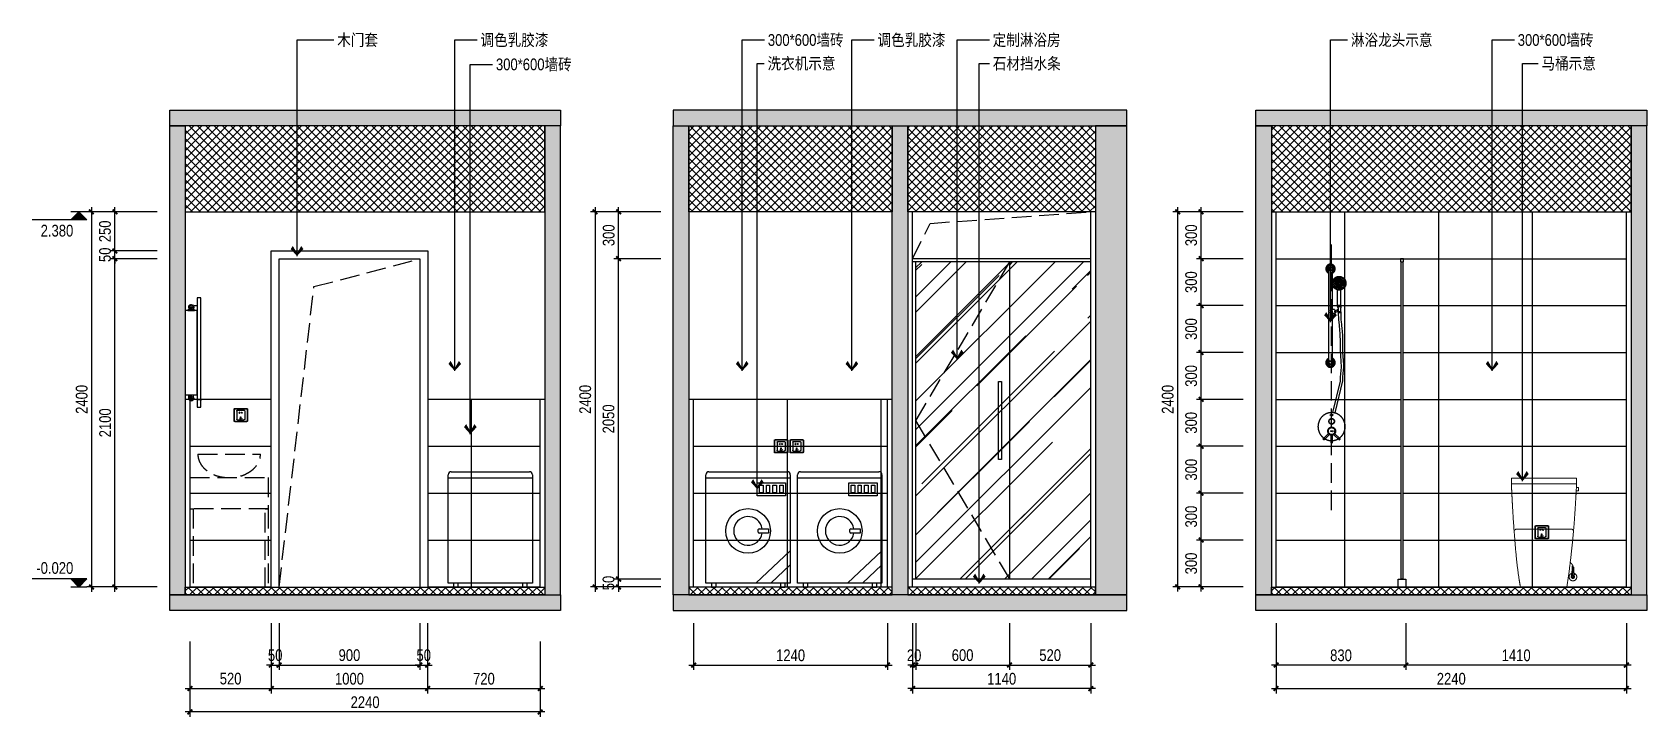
# Model space of a CAD drawing. Extents: x 468514 to 728049, y -74127 to 69080.
# Drawn here: x 627715 to 638039, y -71357 to -66977 of the extents above; entities that cross this region are included whole.
import ezdxf
from ezdxf.enums import TextEntityAlignment as Align

# ---------------------------------------------------------------- set-up
doc = ezdxf.new("R2010")
doc.units = 0
doc.header["$LTSCALE"] = 500
doc.header["$MEASUREMENT"] = 0
for name, pattern in [('DASH', [0.35, 0.25, -0.1]), ('DASHED2', [9.525, 6.35, -3.175]), ('HIDDEN2', [0.1875, 0.125, -0.0625])]:
    doc.linetypes.add(name, pattern=pattern)
doc.layers.get('Defpoints').update_dxf_attribs({"color": 229})
for name, color, linetype in [('_____2', 1, 'Continuous'), ('E 立面填充', 250, 'Continuous'), ('E 立面墙体', 245, 'Continuous'), ('E 立面家具、洁具', 153, 'Continuous'), ('E 立面材料分格线', 8, 'Continuous'), ('E 立面标注尺寸', 9, 'Continuous'), ('E 立面装饰完成线', 225, 'Continuous'), ('E 立面门', 107, 'Continuous'), ('L-立面家具、洁具', 153, 'Continuous')]:
    doc.layers.add(name, color=color, linetype=linetype)
doc.styles.add('PDC DIM', font='PMingLiU-ExtB.ttf', dxfattribs={"width": 0.85})
doc.styles.add('Xref-标准套房C$0$黑体', font='simhei.ttf')
doc.dimstyles.new('PDC-A2', dxfattribs={"dimscale": 0, "dimtxt": 2.5, "dimasz": 1, "dimexe": 1, "dimexo": 1, "dimgap": 0.7, "dimtad": 1, "dimdec": 0, "dimtxsty": 'PDC DIM', "dimblk": 'ARCHTICK', "dimcen": 1, "dimdle": 1, "dimclrd": 8, "dimclre": 8, "dimclrt": 9, "dimadec": 0, "dimazin": 0, "dimtfac": 1, "dimtdec": 0, "dimtix": 1, "dimtmove": 2, "dimatfit": 3, "dimldrblk": 'PDC A2 T R', "dimfxl": 10, "dimfxlon": 1, "dimarcsym": 0})
pattern_1 = [(135, (-3056.376, 0), (-26.5165043, -26.5165043), []), (225, (-3056.376, 0), (26.5165043, -26.5165043), [])]

msp = doc.modelspace()

# ---------------------------------------------------------------- texts
at = {"layer": 'E 立面标注尺寸', "color": 9, "char_height": 75, "attachment_point": 1, "style": 'PDC DIM'}
for s, insert in [('{\\fPMingLiU|b0|i0|c134|p18;木门套}', (629664.6, -66989)), ('{\\fSimSun|b0|i0|c134|p2;调色乳胶漆}', (630580.3, -66989)), ('300*600墙砖', (632418.6, -66989)), ('{\\fSimSun|b0|i0|c134|p2;调色乳胶漆}', (633119.8, -66989)), ('{\\fSimSun|b0|i0|c134|p2;定制淋浴房}', (633856.2, -66989)), ('淋浴龙头示意', (636147.3, -66989)), ('300*600墙砖', (637214.1, -66989)), ('300*600墙砖', (630679.8, -67145.2)), ('洗衣机示意', (632416.4, -67139)), ('{\\fPMingLiU|b0|i0|c136|p18;石材挡水条}', (633857, -67139)), ('马桶示意', (637365.9, -67139))]:
    msp.add_mtext(s, dxfattribs=dict(at, insert=insert))

# ---------------------------------------------------------------- blocks, each defined once
blk = doc.blocks.new('led')
for p, q in [((622736, 39935, 89732), (622736, 39969, 89732)), ((622756, 39950, 89732), (622715, 39950, 89732)), ((622720, 39951, 89732), (622720, 39932, 89732)), ((622751, 39951, 89732), (622751, 39932, 89732))]:
    blk.add_line(p, q)
at = {"elevation": 89732}
blk.add_lwpolyline([(622714, 39928), (622714, 39932), (622757, 39932), (622757, 39928)], close=True, dxfattribs=at)
blk.add_circle((622736, 39951, 89732), 12.7)
blk.add_arc((622736, 39951, 89732), 15.5, 356.8047, 183.1953)
blk = doc.blocks.new('ffffaasd')
at = {"linetype": 'DASH', "lineweight": -2, "ltscale": 20}
for p, q in [((69855, 418080), (69855, 418029)), ((69901, 418085), (69860, 418085)), ((69901, 418024), (69860, 418024)), ((69906, 418080), (69906, 418029))]:
    blk.add_line(p, q, dxfattribs=at)
for points in [[(69843, 418012), (69918, 418012, 0.414214), (69923, 418017), (69923, 418092, 0.414214), (69918, 418097), (69843, 418097, 0.414214), (69838, 418092), (69838, 418017, 0.414214)], [(69843, 418014), (69918, 418014, 0.414214), (69921, 418017), (69921, 418092, 0.414214), (69918, 418095), (69843, 418095, 0.414214), (69840, 418092), (69840, 418017, 0.414214)]]:
    blk.add_lwpolyline(points, format="xyb", close=True, dxfattribs=at)
for points in [[(69874, 418067), (69876, 418067), (69876, 418072), (69874, 418072)], [(69888, 418067), (69886, 418067), (69886, 418072), (69888, 418072)]]:
    blk.add_lwpolyline(points, dxfattribs=at)
for points in [[(69876, 418028), (69878, 418029), (69876, 418034), (69874, 418034)], [(69880, 418038), (69882, 418038), (69882, 418044), (69880, 418044)], [(69886, 418028), (69884, 418029), (69885, 418034), (69887, 418034)]]:
    blk.add_lwpolyline(points, close=True, dxfattribs=at)
for centre, radius, start, end in [((69860, 418080), 5, 90, 180), ((69860, 418029), 5, 180, 270), ((69874, 418069), 2.51, 93.6471, 266.3529), ((69888, 418069), 2.51, 273.6471, 86.3529), ((69901, 418080), 5, 0, 90), ((69901, 418029), 5, 270, 0)]:
    blk.add_arc(centre, radius, start, end, dxfattribs=at)
blk = doc.blocks.new('d34')
at = {"linetype": 'ByBlock', "lineweight": -2}
blk.add_blockref('ffffaasd', (0, 0), dxfattribs=at)
blk = doc.blocks.new('23232')
for p, q in [((632793, -70257, -49552), (632793, -69563, -49552)), ((632793, -69583, -49552), (633333, -69583, -49552)), ((632813, -69543, -49552), (633313, -69543, -49552)), ((633333, -69563, -49552), (633333, -70257, -49552)), ((633333, -70257, -49552), (632793, -70257, -49552)), ((632828, -70257, -49552), (632828, -70281, -49552)), ((632828, -70281, -49552), (632856, -70281, -49552)), ((632856, -70257, -49552), (632856, -70281, -49552)), ((633269, -70257, -49552), (633269, -70281, -49552)), ((633269, -70281, -49552), (633297, -70281, -49552)), ((633297, -70257, -49552), (633297, -70281, -49552))]:
    blk.add_line(p, q)
for centre, start, end in [((632813, -69563, -49552), 90, 180), ((633313, -69563, -49552), 0, 90)]:
    blk.add_arc(centre, 20, start, end)
blk = doc.blocks.new('54 545')
for p, q in [((631902, -70257, -49552), (631902, -69563, -49552)), ((631902, -69583, -49552), (632442, -69583, -49552)), ((631922, -69543, -49552), (632422, -69543, -49552)), ((632442, -69563, -49552), (632442, -70257, -49552)), ((632442, -70257, -49552), (631902, -70257, -49552)), ((631937, -70257, -49552), (631937, -70281, -49552)), ((631937, -70281, -49552), (631966, -70281, -49552)), ((631966, -70257, -49552), (631966, -70281, -49552)), ((632379, -70257, -49552), (632379, -70281, -49552)), ((632379, -70281, -49552), (632407, -70281, -49552)), ((632407, -70257, -49552), (632407, -70281, -49552))]:
    blk.add_line(p, q)
at = {"color": 8}
for p, q in [((632231, -69614, -49552), (632412, -69614, -49552)), ((632231, -69697, -49552), (632231, -69614, -49552)), ((632246, -69678, -49552), (632246, -69630, -49552)), ((632246, -69630, -49552), (632268, -69630, -49552)), ((632268, -69678, -49552), (632246, -69678, -49552)), ((632268, -69630, -49552), (632268, -69678, -49552)), ((632289, -69678, -49552), (632289, -69630, -49552)), ((632289, -69630, -49552), (632310, -69630, -49552)), ((632310, -69678, -49552), (632289, -69678, -49552)), ((632310, -69630, -49552), (632310, -69678, -49552)), ((632331, -69630, -49552), (632353, -69630, -49552)), ((632331, -69678, -49552), (632331, -69630, -49552)), ((632353, -69678, -49552), (632331, -69678, -49552)), ((632353, -69630, -49552), (632353, -69678, -49552)), ((632375, -69678, -49552), (632375, -69630, -49552)), ((632375, -69630, -49552), (632397, -69630, -49552)), ((632397, -69678, -49552), (632375, -69678, -49552)), ((632397, -69630, -49552), (632397, -69678, -49552)), ((632412, -69614, -49552), (632412, -69697, -49552)), ((632412, -69697, -49552), (632231, -69697, -49552)), ((632237, -69931, -49552), (632237, -69914, -49552)), ((632242, -69909, -49552), (632303, -69909, -49552)), ((632303, -69936, -49552), (632242, -69936, -49552)), ((632303, -69909, -49552), (632303, -69936, -49552)), ((632222, -70257, -49552), (632442, -70049, -49552)), ((632318, -70257, -49552), (632442, -70140, -49552))]:
    blk.add_line(p, q, dxfattribs=at)
blk.add_circle((632172, -69922, -49552), 143, dxfattribs=at)
for centre, start, end in [((631922, -69563, -49552), 90, 180), ((632422, -69563, -49552), 0, 90)]:
    blk.add_arc(centre, 20, start, end)
for centre, radius, start, end in [((632172, -69922, -49552), 91.8, 8.3547, 351.4767), ((632242, -69914, -49552), 5, 90, 180), ((632242, -69931, -49552), 5, 180, 270)]:
    blk.add_arc(centre, radius, start, end, dxfattribs=at)
blk = doc.blocks.new('A$C2F8A30B2')
at = {"linetype": 'HIDDEN2', "lineweight": -2, "ltscale": 20}
h = blk.add_hatch(color=256, dxfattribs=at)
h.dxf.hatch_style = 2
h.paths.add_polyline_path([(28, -13), (29, -13), (30, -13), (32, -13), (32, -13), (33, -15), (32, -16), (32, -16), (30, -17), (29, -16), (28, -15), (28, -15)])
h.paths.add_polyline_path([(29, -16), (30, -16), (31, -16), (31, -15), (31, -14), (31, -13), (30, -13), (29, -13), (29, -15)])
h = blk.add_hatch(color=256)
h.dxf.hatch_style = 2
edge = h.paths.add_edge_path()
edge.add_spline(control_points=[(35, -13), (35, -13), (35, -13), (35, -13), (35, -13), (37, -13), (37, -13), (37, -13), (37, -14), (37, -14), (37, -14), (36, -14), (36, -14), (36, -14), (37, -13), (36, -13), (36, -13), (35, -13), (35, -13), (35, -13), (35, -16), (35, -16), (35, -16), (36, -16), (36, -16), (36, -16), (36, -16), (36, -16), (36, -16), (36, -17), (36, -17), (36, -17), (35, -17), (35, -17), (35, -17), (34, -17), (34, -17), (34, -17), (34, -16), (34, -16), (34, -16), (34, -16), (34, -16), (34, -16), (34, -16), (34, -16), (34, -16), (34, -13), (34, -13), (34, -13), (34, -13), (34, -13), (34, -13), (33, -14), (33, -14), (33, -14), (33, -14), (33, -14), (33, -14), (33, -13), (33, -13), (33, -13), (35, -13), (35, -13), (35, -13), (35, -13)], knot_values=[-1, 0, 0, 0, 0, 0, 1, 1, 1, 2, 2, 2, 3, 3, 3, 4, 4, 4, 5, 5, 5, 6, 6, 6, 7, 7, 7, 8, 8, 8, 9, 9, 9, 10, 10, 10, 11, 11, 11, 12, 12, 12, 13, 13, 13, 14, 14, 14, 15, 15, 15, 16, 16, 16, 17, 17, 17, 18, 18, 18, 19, 19, 19, 20, 20, 20, 21, 21, 21, 21], degree=3, periodic=0)
h = blk.add_hatch(color=256, dxfattribs=at)
h.dxf.hatch_style = 2
h.paths.add_polyline_path([(38, -13), (38, -13), (40, -13), (41, -13), (41, -13), (42, -15), (42, -16), (41, -16), (40, -17), (38, -16), (37, -15), (37, -15)])
h.paths.add_polyline_path([(39, -16), (40, -16), (40, -16), (41, -15), (41, -14), (40, -13), (40, -13), (39, -13), (38, -15)])
h = blk.add_hatch(color=256)
h.dxf.hatch_style = 2
edge = h.paths.add_edge_path()
edge.add_spline(control_points=[(44, -13), (44, -13), (44, -13), (44, -13), (44, -13), (46, -13), (46, -13), (46, -13), (46, -14), (46, -14), (46, -14), (46, -14), (46, -14), (46, -14), (46, -13), (45, -13), (45, -13), (45, -13), (45, -13), (45, -13), (45, -16), (45, -16), (45, -16), (45, -16), (45, -16), (45, -16), (45, -16), (45, -16), (45, -16), (45, -17), (45, -17), (45, -17), (44, -17), (44, -17), (44, -17), (43, -17), (43, -17), (43, -17), (43, -16), (43, -16), (43, -16), (43, -16), (43, -16), (43, -16), (44, -16), (44, -16), (44, -16), (44, -13), (44, -13), (44, -13), (43, -13), (43, -13), (43, -13), (43, -14), (43, -14), (43, -14), (42, -14), (42, -14), (42, -14), (42, -13), (42, -13), (42, -13), (44, -13), (44, -13), (44, -13), (44, -13)], knot_values=[-1, 0, 0, 0, 0, 0, 1, 1, 1, 2, 2, 2, 3, 3, 3, 4, 4, 4, 5, 5, 5, 6, 6, 6, 7, 7, 7, 8, 8, 8, 9, 9, 9, 10, 10, 10, 11, 11, 11, 12, 12, 12, 13, 13, 13, 14, 14, 14, 15, 15, 15, 16, 16, 16, 17, 17, 17, 18, 18, 18, 19, 19, 19, 20, 20, 20, 21, 21, 21, 21], degree=3, periodic=0)
h = blk.add_hatch(color=256, dxfattribs=at)
h.dxf.hatch_style = 2
h.paths.add_polyline_path([(21, -117), (21, -118), (22, -117), (21, -117)])
h = blk.add_hatch(color=256, dxfattribs=at)
h.dxf.hatch_style = 2
h.paths.add_polyline_path([(31, -116), (31, -116), (32, -116), (33, -116), (33, -116), (34, -117), (33, -118), (33, -119), (32, -119), (31, -119), (30, -118), (30, -117)])
h.paths.add_polyline_path([(31, -118), (32, -119), (33, -118), (33, -117), (33, -117), (32, -116), (32, -116), (31, -117), (31, -117)])
h = blk.add_hatch(color=256, dxfattribs=at)
h.dxf.hatch_style = 2
h.paths.add_polyline_path([(35, -116), (37, -116), (37, -117), (37, -117), (36, -116), (36, -116), (36, -118), (36, -119), (36, -119), (36, -119), (35, -119), (35, -119), (35, -119), (35, -119), (35, -118), (35, -116), (35, -116), (34, -117), (34, -117), (34, -116)])
h = blk.add_hatch(color=256, dxfattribs=at)
h.dxf.hatch_style = 2
h.paths.add_polyline_path([(38, -116), (38, -116), (39, -116), (40, -116), (40, -116), (41, -117), (40, -118), (40, -119), (39, -119), (38, -119), (37, -118), (37, -117)])
h.paths.add_polyline_path([(38, -118), (39, -119), (40, -118), (40, -117), (40, -117), (39, -116), (39, -116), (38, -117), (38, -117)])
h = blk.add_hatch(color=256, dxfattribs=at)
h.dxf.hatch_style = 2
h.paths.add_polyline_path([(42, -116), (44, -116), (44, -117), (44, -117), (43, -116), (43, -116), (43, -118), (43, -119), (43, -119), (43, -119), (42, -119), (41, -119), (41, -119), (42, -119), (42, -118), (42, -116), (42, -116), (41, -117), (41, -117), (41, -116)])
h = blk.add_hatch(color=256, dxfattribs=at)
h.dxf.hatch_style = 2
h.paths.add_polyline_path([(52, -117), (53, -118), (53, -117), (53, -117)])
for p, q in [((20, 656), (20, 914)), ((40, 914), (40, 660)), ((47, 832), (47, 833)), ((47, 833), (47, 833)), ((47, 833), (47, 833)), ((47, 833), (48, 833)), ((48, 832), (47, 832)), ((47, 832), (47, 832)), ((47, 832), (47, 832)), ((47, 832), (47, 832)), ((47, 832), (47, 832)), ((48, 833), (48, 834)), ((48, 834), (48, 834)), ((48, 834), (48, 834)), ((48, 834), (49, 834)), ((48, 833), (48, 834)), ((48, 834), (48, 834)), ((48, 834), (48, 834)), ((48, 834), (48, 834)), ((48, 834), (48, 834)), ((48, 834), (49, 834)), ((48, 832), (48, 833)), ((48, 833), (48, 833)), ((48, 833), (48, 833)), ((48, 833), (48, 833)), ((48, 833), (48, 833)), ((48, 832), (48, 833)), ((48, 833), (48, 833)), ((48, 833), (48, 833)), ((48, 833), (48, 833)), ((48, 833), (48, 833)), ((48, 833), (49, 833)), ((48, 833), (48, 832)), ((49, 833), (48, 833)), ((48, 831), (48, 832)), ((48, 832), (48, 832)), ((48, 832), (48, 832)), ((48, 832), (48, 832)), ((48, 832), (48, 832)), ((48, 832), (48, 832)), ((48, 832), (48, 832)), ((49, 832), (48, 832)), ((48, 832), (48, 832)), ((48, 832), (48, 832)), ((48, 832), (48, 832)), ((48, 832), (48, 832)), ((48, 832), (48, 832)), ((48, 832), (48, 832)), ((48, 832), (49, 832)), ((48, 831), (48, 832)), ((49, 831), (48, 831)), ((48, 831), (48, 831)), ((48, 831), (48, 831)), ((49, 831), (48, 831)), ((48, 831), (48, 831)), ((48, 831), (48, 831)), ((48, 831), (48, 831)), ((48, 831), (48, 831)), ((49, 834), (49, 834)), ((49, 834), (49, 834)), ((49, 834), (49, 834)), ((49, 834), (49, 834)), ((49, 834), (50, 834)), ((49, 834), (49, 834)), ((49, 834), (49, 834)), ((49, 834), (49, 834)), ((49, 834), (49, 834)), ((49, 834), (50, 834)), ((49, 833), (49, 833)), ((49, 833), (49, 833)), ((49, 833), (49, 833)), ((49, 833), (49, 833)), ((49, 833), (49, 833)), ((49, 833), (49, 833)), ((49, 833), (50, 833)), ((49, 832), (49, 833)), ((49, 833), (49, 833)), ((49, 833), (49, 833)), ((49, 833), (49, 833)), ((49, 833), (49, 833)), ((49, 833), (49, 833)), ((49, 833), (49, 833)), ((49, 833), (49, 833)), ((49, 833), (49, 833)), ((49, 833), (49, 833)), ((49, 833), (49, 833)), ((49, 833), (49, 833)), ((49, 833), (49, 833)), ((49, 833), (49, 833)), ((49, 833), (49, 833)), ((50, 832), (49, 832)), ((49, 832), (49, 832)), ((49, 832), (49, 832)), ((49, 832), (49, 832)), ((49, 832), (49, 832)), ((49, 832), (49, 832)), ((49, 832), (49, 832)), ((49, 832), (49, 832)), ((49, 832), (49, 832)), ((49, 832), (49, 832)), ((49, 832), (49, 832)), ((49, 832), (49, 832)), ((49, 832), (49, 832)), ((49, 832), (49, 832)), ((49, 832), (49, 832)), ((49, 832), (49, 832)), ((49, 832), (49, 832)), ((49, 832), (49, 832)), ((49, 832), (49, 832)), ((49, 832), (49, 832)), ((49, 832), (49, 832)), ((50, 831), (49, 831)), ((49, 831), (49, 831)), ((49, 831), (49, 831)), ((49, 831), (49, 831)), ((49, 831), (49, 831)), ((50, 831), (49, 831)), ((49, 831), (49, 831)), ((49, 831), (49, 831)), ((49, 831), (49, 831)), ((49, 831), (49, 831)), ((50, 834), (50, 834)), ((50, 834), (50, 834)), ((50, 834), (50, 833)), ((50, 834), (50, 834)), ((50, 834), (50, 834)), ((50, 834), (50, 834)), ((50, 834), (50, 834)), ((50, 834), (51, 833)), ((50, 833), (50, 833)), ((50, 833), (50, 833)), ((50, 833), (50, 833)), ((50, 833), (50, 833)), ((50, 833), (50, 832)), ((50, 833), (50, 833)), ((50, 833), (50, 833)), ((50, 833), (50, 833)), ((50, 833), (50, 833)), ((50, 833), (50, 832)), ((50, 832), (50, 832)), ((50, 832), (50, 832)), ((50, 832), (50, 832)), ((50, 832), (50, 832)), ((50, 832), (50, 832)), ((50, 832), (50, 831)), ((50, 832), (50, 832)), ((50, 832), (50, 832)), ((50, 832), (50, 832)), ((50, 832), (50, 832)), ((50, 832), (50, 832)), ((51, 832), (50, 831)), ((50, 831), (50, 831)), ((50, 831), (50, 831)), ((50, 831), (50, 831)), ((50, 831), (50, 831)), ((50, 831), (50, 831)), ((50, 831), (50, 831)), ((51, 845), (51, 846)), ((51, 846), (51, 846)), ((51, 846), (51, 846)), ((51, 846), (51, 846)), ((51, 846), (52, 846)), ((51, 845), (51, 846)), ((51, 846), (52, 846)), ((51, 845), (51, 845)), ((51, 845), (51, 845)), ((51, 845), (51, 845)), ((51, 844), (51, 845)), ((51, 845), (51, 845)), ((51, 845), (51, 845)), ((51, 845), (51, 845)), ((51, 845), (51, 845)), ((51, 845), (51, 845)), ((51, 845), (51, 845)), ((51, 844), (51, 845)), ((51, 845), (51, 845)), ((51, 845), (51, 845)), ((51, 843), (51, 844)), ((51, 844), (51, 844)), ((51, 844), (51, 844)), ((51, 844), (51, 844)), ((51, 844), (51, 844)), ((52, 844), (51, 844)), ((51, 844), (51, 844)), ((51, 844), (51, 844)), ((51, 844), (51, 844)), ((52, 843), (51, 843)), ((51, 833), (51, 833)), ((51, 833), (51, 833)), ((51, 833), (51, 833)), ((51, 833), (51, 832)), ((51, 832), (51, 832)), ((51, 832), (51, 832)), ((51, 832), (51, 832)), ((51, 832), (51, 832)), ((52, 846), (52, 846)), ((52, 846), (52, 846)), ((52, 846), (52, 846)), ((52, 846), (53, 846)), ((52, 846), (52, 846)), ((52, 846), (52, 846)), ((52, 846), (52, 846)), ((52, 846), (52, 846)), ((52, 846), (53, 846)), ((52, 845), (52, 846)), ((52, 846), (52, 846)), ((52, 846), (52, 846)), ((52, 846), (53, 846)), ((52, 845), (52, 845)), ((52, 845), (52, 845)), ((52, 845), (52, 845)), ((52, 845), (52, 845)), ((52, 845), (52, 845)), ((52, 845), (52, 845)), ((52, 845), (52, 844)), ((53, 845), (52, 845)), ((52, 845), (52, 845)), ((52, 845), (52, 845)), ((52, 845), (52, 845)), ((52, 845), (52, 845)), ((52, 845), (52, 845)), ((52, 845), (52, 845)), ((52, 845), (52, 845)), ((52, 845), (52, 845)), ((52, 845), (52, 845)), ((52, 845), (52, 845)), ((52, 845), (52, 845)), ((52, 844), (52, 845)), ((52, 845), (52, 845)), ((52, 845), (52, 845)), ((52, 844), (52, 844)), ((52, 844), (52, 844)), ((52, 844), (52, 844)), ((52, 844), (52, 844)), ((52, 844), (53, 844)), ((52, 843), (52, 844)), ((52, 844), (52, 844)), ((53, 844), (52, 844)), ((52, 844), (52, 844)), ((52, 844), (52, 844)), ((52, 844), (52, 844)), ((52, 844), (52, 844)), ((52, 844), (52, 844)), ((52, 844), (52, 844)), ((53, 843), (52, 843)), ((52, 843), (52, 843)), ((52, 843), (52, 843)), ((52, 843), (52, 843)), ((53, 843), (52, 843)), ((52, 843), (52, 843)), ((52, 843), (52, 843)), ((52, 829), (53, 830)), ((52, 829), (52, 829)), ((52, 829), (52, 829)), ((52, 829), (52, 829)), ((52, 829), (52, 829)), ((52, 828), (52, 829)), ((52, 829), (52, 829)), ((53, 828), (52, 828)), ((52, 828), (52, 828)), ((52, 828), (52, 828)), ((52, 828), (52, 828)), ((53, 846), (53, 846)), ((53, 846), (53, 846)), ((53, 846), (53, 846)), ((53, 846), (53, 846)), ((53, 846), (54, 846)), ((53, 846), (53, 846)), ((53, 846), (53, 846)), ((53, 846), (53, 846)), ((53, 846), (53, 846)), ((53, 846), (53, 846)), ((53, 846), (54, 846)), ((53, 846), (53, 846)), ((53, 846), (53, 846)), ((53, 846), (53, 846)), ((53, 846), (53, 845)), ((53, 844), (53, 845)), ((53, 845), (53, 845)), ((53, 845), (53, 845)), ((53, 845), (53, 845)), ((53, 845), (53, 845)), ((53, 845), (53, 845)), ((53, 845), (53, 845)), ((53, 845), (53, 845)), ((53, 845), (53, 845)), ((53, 845), (53, 845)), ((53, 845), (53, 845)), ((53, 845), (53, 845)), ((53, 845), (53, 845)), ((53, 845), (53, 845)), ((53, 845), (53, 845)), ((53, 845), (53, 845)), ((53, 845), (53, 845)), ((53, 845), (53, 844)), ((53, 844), (53, 844)), ((53, 844), (53, 844)), ((54, 844), (53, 844)), ((53, 844), (53, 844)), ((53, 844), (53, 843)), ((53, 844), (53, 844)), ((53, 844), (53, 844)), ((53, 844), (53, 844)), ((53, 844), (53, 844)), ((53, 844), (53, 844)), ((53, 844), (53, 844)), ((53, 844), (53, 844)), ((54, 843), (53, 843)), ((53, 843), (53, 843)), ((53, 843), (53, 843)), ((53, 843), (53, 843)), ((53, 843), (53, 843)), ((53, 843), (53, 843)), ((53, 843), (53, 843)), ((53, 843), (53, 843)), ((53, 830), (53, 830)), ((53, 830), (53, 830)), ((53, 830), (53, 830)), ((53, 830), (53, 830)), ((53, 830), (53, 830)), ((53, 830), (54, 830)), ((53, 829), (53, 830)), ((53, 830), (53, 830)), ((53, 830), (53, 830)), ((53, 830), (53, 830)), ((53, 830), (54, 830)), ((53, 829), (54, 830)), ((53, 829), (53, 829)), ((53, 829), (53, 829)), ((53, 829), (53, 829)), ((53, 829), (53, 829)), ((53, 828), (53, 829)), ((53, 829), (53, 829)), ((53, 829), (53, 829)), ((53, 829), (53, 829)), ((53, 829), (53, 829)), ((53, 829), (53, 829)), ((53, 829), (53, 829)), ((53, 829), (53, 829)), ((53, 828), (53, 829)), ((53, 829), (53, 829)), ((53, 827), (53, 828)), ((53, 827), (53, 828)), ((53, 828), (53, 828)), ((53, 828), (53, 828)), ((53, 828), (53, 828)), ((53, 828), (53, 828)), ((53, 828), (53, 828)), ((54, 828), (53, 828)), ((53, 828), (53, 828)), ((53, 828), (53, 828)), ((53, 828), (53, 828)), ((53, 828), (53, 828)), ((53, 828), (53, 828)), ((54, 827), (53, 827)), ((53, 827), (53, 827)), ((53, 827), (53, 827)), ((53, 827), (53, 827)), ((53, 827), (53, 827)), ((54, 827), (53, 827)), ((53, 827), (53, 827)), ((54, 846), (54, 846)), ((54, 846), (54, 846)), ((54, 846), (54, 846)), ((54, 846), (54, 845)), ((54, 846), (54, 845)), ((54, 845), (54, 845)), ((54, 845), (54, 845)), ((54, 845), (54, 845)), ((54, 845), (54, 845)), ((54, 845), (54, 844)), ((54, 845), (54, 845)), ((54, 845), (54, 845)), ((54, 845), (54, 845)), ((54, 845), (54, 845)), ((54, 845), (54, 845)), ((54, 845), (54, 844)), ((54, 844), (54, 844)), ((54, 844), (54, 844)), ((54, 844), (54, 844)), ((54, 844), (54, 844)), ((54, 844), (54, 843)), ((54, 844), (54, 844)), ((54, 844), (54, 844)), ((54, 844), (54, 844)), ((54, 840), (55, 841)), ((54, 839), (54, 840)), ((54, 840), (54, 840)), ((54, 840), (54, 840)), ((54, 840), (54, 840)), ((55, 838), (54, 839)), ((54, 839), (54, 839)), ((54, 839), (54, 839)), ((54, 839), (54, 839)), ((54, 839), (54, 839)), ((54, 839), (54, 839)), ((54, 830), (54, 830)), ((54, 830), (54, 830)), ((54, 830), (54, 830)), ((54, 830), (55, 830)), ((54, 830), (54, 830)), ((54, 830), (54, 830)), ((54, 830), (54, 830)), ((54, 830), (54, 830)), ((54, 830), (55, 830)), ((54, 830), (54, 830)), ((54, 830), (54, 830)), ((54, 830), (54, 830)), ((54, 830), (54, 830)), ((54, 830), (54, 829)), ((54, 829), (54, 829)), ((54, 829), (54, 829)), ((54, 829), (54, 829)), ((54, 829), (54, 829)), ((54, 829), (54, 829)), ((54, 829), (54, 829)), ((54, 829), (54, 829)), ((54, 829), (54, 829)), ((54, 829), (54, 829)), ((54, 829), (54, 829)), ((54, 829), (54, 829)), ((54, 829), (54, 829)), ((54, 829), (54, 829)), ((54, 829), (54, 829)), ((54, 829), (54, 829)), ((54, 829), (54, 829)), ((54, 829), (54, 829)), ((54, 829), (54, 828)), ((54, 828), (54, 829)), ((54, 829), (54, 829)), ((54, 829), (55, 829)), ((54, 828), (54, 828)), ((54, 828), (54, 828)), ((54, 828), (54, 828)), ((54, 828), (54, 828)), ((54, 828), (54, 828)), ((54, 828), (54, 828)), ((54, 828), (54, 828)), ((54, 828), (54, 828)), ((54, 828), (54, 828)), ((54, 828), (54, 828)), ((54, 828), (54, 828)), ((54, 828), (54, 828)), ((55, 828), (54, 828)), ((54, 828), (54, 828)), ((54, 828), (54, 828)), ((54, 828), (54, 828)), ((54, 828), (54, 828)), ((54, 828), (54, 828)), ((55, 827), (54, 827)), ((54, 827), (54, 827)), ((54, 827), (54, 827)), ((54, 827), (54, 827)), ((55, 827), (54, 827)), ((54, 827), (54, 827)), ((54, 827), (54, 827)), ((54, 827), (54, 827)), ((54, 827), (54, 827)), ((55, 841), (55, 841)), ((55, 841), (55, 841)), ((55, 841), (55, 841)), ((55, 841), (55, 841)), ((55, 841), (55, 841)), ((55, 841), (56, 841)), ((55, 840), (55, 841)), ((55, 841), (55, 841)), ((55, 841), (55, 841)), ((55, 841), (55, 841)), ((55, 841), (56, 841)), ((55, 839), (55, 840)), ((55, 840), (55, 840)), ((55, 840), (55, 840)), ((55, 840), (55, 840)), ((55, 840), (55, 840)), ((55, 840), (55, 840)), ((55, 840), (56, 840)), ((55, 840), (55, 840)), ((55, 840), (56, 840)), ((55, 839), (55, 840)), ((55, 839), (55, 840)), ((55, 840), (55, 840)), ((55, 840), (55, 840)), ((55, 840), (55, 840)), ((55, 840), (55, 840)), ((56, 839), (55, 839)), ((55, 839), (55, 839)), ((55, 839), (55, 839)), ((55, 839), (55, 839)), ((55, 839), (55, 839)), ((55, 839), (55, 839)), ((55, 839), (55, 839)), ((55, 839), (55, 839)), ((56, 839), (55, 839)), ((55, 839), (55, 839)), ((55, 839), (55, 839)), ((55, 839), (55, 839)), ((55, 838), (55, 839)), ((55, 839), (55, 839)), ((55, 839), (55, 839)), ((55, 839), (55, 839)), ((55, 839), (55, 839)), ((55, 839), (55, 839)), ((55, 839), (55, 839)), ((56, 838), (55, 838)), ((55, 838), (55, 838)), ((55, 838), (55, 838)), ((55, 838), (55, 838)), ((55, 838), (55, 838)), ((55, 838), (55, 838)), ((56, 838), (55, 838)), ((55, 838), (55, 838)), ((55, 838), (55, 838)), ((55, 838), (55, 838)), ((55, 830), (55, 830)), ((55, 830), (55, 830)), ((55, 830), (55, 830)), ((55, 830), (55, 830)), ((55, 830), (55, 829)), ((55, 830), (55, 830)), ((55, 830), (55, 830)), ((55, 830), (55, 830)), ((55, 830), (55, 829)), ((55, 829), (56, 829)), ((55, 829), (55, 829)), ((55, 829), (55, 829)), ((55, 829), (55, 829)), ((55, 829), (55, 829)), ((55, 829), (55, 828)), ((55, 829), (55, 829)), ((55, 829), (55, 829)), ((55, 829), (55, 829)), ((55, 829), (55, 829)), ((55, 829), (55, 829)), ((55, 829), (55, 828)), ((56, 828), (55, 828)), ((55, 828), (55, 828)), ((55, 828), (55, 827)), ((55, 828), (55, 828)), ((55, 828), (55, 828)), ((55, 828), (55, 828)), ((55, 828), (55, 828)), ((55, 828), (55, 828)), ((55, 828), (55, 827)), ((55, 828), (55, 828)), ((55, 828), (55, 828)), ((55, 828), (55, 828)), ((55, 828), (55, 828)), ((55, 827), (55, 827)), ((55, 827), (55, 827)), ((55, 827), (55, 827)), ((55, 827), (55, 827)), ((56, 841), (56, 841)), ((56, 841), (56, 841)), ((56, 841), (56, 841)), ((56, 841), (57, 841)), ((56, 841), (56, 841)), ((56, 841), (56, 841)), ((56, 841), (56, 841)), ((56, 841), (56, 841)), ((56, 841), (57, 841)), ((56, 840), (56, 840)), ((56, 840), (56, 840)), ((56, 840), (56, 840)), ((56, 840), (56, 840)), ((56, 840), (56, 840)), ((56, 840), (56, 840)), ((56, 840), (57, 840)), ((56, 840), (56, 840)), ((56, 840), (56, 840)), ((56, 840), (56, 840)), ((56, 840), (56, 840)), ((56, 840), (56, 840)), ((56, 840), (56, 840)), ((56, 840), (56, 840)), ((56, 840), (56, 840)), ((56, 840), (56, 840)), ((56, 840), (56, 840)), ((56, 840), (56, 840)), ((56, 840), (56, 839)), ((57, 839), (56, 839)), ((56, 839), (56, 839)), ((56, 839), (56, 839)), ((56, 839), (56, 839)), ((56, 839), (56, 838)), ((56, 838), (56, 839)), ((56, 839), (56, 839)), ((56, 839), (56, 839)), ((56, 839), (56, 839)), ((56, 839), (56, 839)), ((56, 839), (56, 839)), ((56, 839), (56, 839)), ((56, 839), (56, 839)), ((56, 839), (56, 839)), ((56, 839), (56, 839)), ((56, 839), (56, 839)), ((56, 839), (56, 839)), ((56, 839), (56, 839)), ((56, 839), (56, 839)), ((56, 839), (56, 839)), ((57, 838), (56, 838)), ((56, 838), (56, 838)), ((56, 838), (56, 838)), ((56, 838), (56, 838)), ((57, 838), (56, 838)), ((56, 838), (56, 838)), ((56, 838), (56, 838)), ((56, 838), (56, 838)), ((56, 838), (56, 838)), ((56, 829), (56, 829)), ((56, 829), (56, 829)), ((56, 829), (56, 829)), ((56, 829), (56, 828)), ((56, 828), (56, 828)), ((56, 828), (56, 828)), ((57, 841), (57, 841)), ((57, 841), (57, 841)), ((57, 841), (57, 841)), ((57, 841), (57, 841)), ((57, 841), (57, 840)), ((57, 841), (57, 841)), ((57, 841), (57, 840)), ((57, 840), (57, 840)), ((57, 840), (57, 840)), ((57, 840), (57, 840)), ((57, 840), (57, 839)), ((57, 840), (57, 840)), ((57, 840), (58, 840)), ((57, 840), (57, 840)), ((57, 840), (57, 840)), ((57, 840), (57, 840)), ((57, 840), (57, 840)), ((57, 840), (57, 839)), ((57, 839), (57, 839)), ((57, 839), (57, 839)), ((57, 839), (57, 839)), ((57, 839), (57, 839)), ((58, 839), (57, 839)), ((57, 839), (57, 839)), ((57, 839), (57, 838)), ((57, 839), (57, 839)), ((57, 839), (57, 839)), ((57, 839), (57, 839)), ((57, 839), (57, 839)), ((57, 839), (57, 839)), ((57, 839), (57, 838)), ((57, 838), (57, 838)), ((57, 838), (57, 838)), ((57, 838), (57, 838)), ((57, 838), (57, 838)), ((57, 838), (57, 838)), ((58, 855), (58, 856)), ((58, 856), (58, 856)), ((58, 856), (59, 856)), ((58, 855), (58, 855)), ((58, 854), (58, 855)), ((58, 855), (58, 855)), ((58, 855), (58, 855)), ((58, 855), (58, 855)), ((59, 854), (58, 854)), ((58, 840), (58, 840)), ((58, 840), (58, 839)), ((58, 839), (58, 839)), ((58, 839), (58, 839)), ((59, 856), (59, 857)), ((59, 857), (59, 857)), ((59, 857), (60, 857)), ((59, 856), (59, 856)), ((59, 856), (59, 856)), ((59, 856), (59, 856)), ((59, 855), (59, 856)), ((59, 856), (59, 856)), ((59, 856), (59, 856)), ((59, 856), (59, 856)), ((59, 856), (59, 856)), ((59, 856), (59, 856)), ((59, 856), (60, 856)), ((59, 855), (59, 856)), ((59, 856), (59, 856)), ((59, 856), (59, 856)), ((59, 856), (60, 856)), ((59, 855), (59, 855)), ((59, 855), (59, 855)), ((59, 854), (59, 855)), ((59, 855), (59, 855)), ((59, 855), (59, 855)), ((59, 855), (59, 855)), ((59, 855), (59, 855)), ((59, 855), (59, 855)), ((59, 855), (59, 855)), ((59, 854), (59, 855)), ((59, 855), (59, 855)), ((59, 855), (59, 855)), ((59, 855), (59, 855)), ((59, 855), (59, 855)), ((59, 853), (59, 854)), ((59, 854), (59, 854)), ((59, 854), (59, 854)), ((59, 854), (59, 854)), ((59, 854), (59, 854)), ((60, 854), (59, 854)), ((59, 854), (59, 854)), ((59, 854), (59, 854)), ((59, 854), (59, 854)), ((59, 854), (59, 854)), ((60, 854), (59, 854)), ((59, 854), (59, 854)), ((60, 853), (59, 853)), ((59, 835), (59, 835)), ((59, 835), (59, 835)), ((59, 835), (60, 835)), ((59, 834), (59, 835)), ((59, 835), (59, 835)), ((59, 835), (59, 835)), ((60, 834), (59, 834)), ((59, 827), (60, 828)), ((59, 826), (59, 827)), ((59, 827), (59, 827)), ((59, 827), (59, 827)), ((59, 827), (59, 827)), ((59, 827), (59, 827)), ((59, 826), (59, 827)), ((59, 827), (59, 827)), ((59, 827), (59, 827)), ((59, 827), (60, 827)), ((59, 826), (59, 826)), ((59, 826), (59, 826)), ((59, 826), (59, 826)), ((59, 826), (59, 826)), ((59, 826), (59, 826)), ((59, 826), (59, 826)), ((59, 826), (59, 826)), ((59, 826), (59, 826)), ((60, 857), (60, 857)), ((60, 857), (60, 857)), ((60, 857), (60, 857)), ((60, 857), (60, 857)), ((60, 857), (61, 857)), ((60, 855), (60, 856)), ((60, 856), (60, 856)), ((60, 856), (60, 856)), ((60, 856), (60, 856)), ((60, 856), (60, 856)), ((60, 856), (60, 856)), ((60, 856), (60, 856)), ((60, 856), (60, 855)), ((60, 856), (60, 856)), ((60, 856), (60, 856)), ((60, 856), (60, 856)), ((60, 856), (60, 856)), ((60, 856), (61, 856)), ((60, 856), (60, 856)), ((60, 856), (60, 856)), ((60, 856), (60, 856)), ((60, 856), (60, 856)), ((60, 856), (60, 856)), ((60, 856), (61, 856)), ((60, 855), (60, 855)), ((60, 855), (60, 855)), ((60, 855), (60, 855)), ((60, 855), (60, 855)), ((60, 855), (60, 855)), ((60, 855), (60, 855)), ((60, 855), (60, 855)), ((60, 855), (60, 855)), ((60, 855), (60, 855)), ((60, 855), (60, 855)), ((60, 855), (60, 855)), ((60, 855), (60, 855)), ((60, 855), (60, 855)), ((60, 855), (60, 855)), ((60, 855), (60, 855)), ((60, 855), (60, 855)), ((60, 855), (60, 855)), ((60, 855), (60, 855)), ((60, 855), (60, 855)), ((60, 855), (60, 855)), ((60, 855), (60, 855)), ((60, 855), (60, 855)), ((60, 855), (60, 855)), ((60, 855), (60, 855)), ((61, 854), (60, 854)), ((60, 854), (60, 854)), ((60, 854), (60, 854)), ((60, 854), (60, 854)), ((60, 854), (60, 854)), ((61, 854), (60, 854)), ((60, 854), (60, 854)), ((60, 854), (60, 854)), ((60, 854), (60, 854)), ((60, 854), (60, 854)), ((60, 854), (60, 854)), ((61, 853), (60, 853)), ((60, 853), (60, 853)), ((60, 853), (60, 853)), ((60, 853), (60, 853)), ((60, 853), (60, 853)), ((60, 849), (60, 850)), ((60, 850), (60, 850)), ((60, 850), (60, 850)), ((60, 850), (60, 850)), ((60, 850), (60, 850)), ((60, 850), (61, 850)), ((60, 849), (60, 850)), ((60, 850), (60, 850)), ((60, 850), (60, 850)), ((60, 850), (60, 850)), ((60, 850), (61, 850)), ((60, 849), (60, 849)), ((60, 849), (60, 849)), ((60, 849), (61, 849)), ((61, 848), (60, 849)), ((60, 849), (60, 849)), ((60, 849), (60, 849)), ((60, 849), (60, 849)), ((60, 849), (60, 849)), ((60, 849), (60, 849)), ((60, 848), (60, 849)), ((60, 849), (60, 849)), ((60, 849), (60, 849)), ((60, 849), (60, 849)), ((60, 849), (60, 849)), ((60, 849), (60, 849)), ((60, 848), (60, 849)), ((60, 849), (60, 849)), ((60, 849), (60, 849)), ((60, 849), (60, 849)), ((61, 847), (60, 848)), ((60, 848), (60, 848)), ((60, 848), (60, 848)), ((60, 848), (60, 848)), ((60, 848), (60, 848)), ((61, 848), (60, 848)), ((60, 848), (60, 848)), ((60, 848), (60, 848)), ((60, 848), (60, 848)), ((60, 835), (60, 836)), ((60, 836), (60, 836)), ((60, 836), (60, 836)), ((60, 836), (60, 836)), ((60, 836), (60, 836)), ((60, 836), (61, 836)), ((60, 835), (60, 836)), ((60, 836), (60, 836)), ((60, 836), (60, 836)), ((60, 836), (61, 836)), ((60, 835), (60, 835)), ((60, 835), (60, 835)), ((60, 835), (60, 835)), ((60, 835), (60, 835)), ((60, 834), (60, 835)), ((60, 835), (60, 835)), ((60, 835), (60, 835)), ((60, 835), (60, 835)), ((60, 835), (60, 835)), ((60, 835), (60, 835)), ((60, 835), (60, 835)), ((60, 835), (61, 835)), ((60, 834), (60, 835)), ((60, 835), (60, 835)), ((60, 835), (60, 835)), ((60, 833), (60, 834)), ((60, 834), (60, 834)), ((60, 834), (60, 834)), ((60, 834), (60, 834)), ((61, 833), (60, 834)), ((60, 834), (60, 834)), ((60, 834), (60, 834)), ((60, 834), (60, 834)), ((60, 834), (60, 834)), ((60, 834), (60, 834)), ((61, 834), (60, 834)), ((60, 834), (60, 834)), ((60, 834), (60, 834)), ((61, 833), (60, 833)), ((60, 833), (60, 833)), ((60, 828), (60, 828)), ((60, 828), (60, 828)), ((60, 828), (60, 828)), ((60, 828), (61, 828)), ((60, 827), (60, 827)), ((60, 827), (60, 827)), ((60, 827), (60, 827)), ((60, 827), (60, 827)), ((60, 827), (61, 827)), ((60, 826), (60, 827)), ((60, 827), (60, 827)), ((60, 827), (60, 827)), ((60, 827), (60, 827)), ((60, 827), (60, 827)), ((60, 827), (60, 827)), ((60, 827), (61, 827)), ((60, 826), (60, 826)), ((60, 826), (60, 826)), ((60, 826), (60, 826)), ((60, 826), (60, 826)), ((60, 826), (60, 826)), ((60, 826), (60, 826)), ((60, 826), (60, 826)), ((60, 826), (60, 826)), ((60, 826), (60, 826)), ((60, 826), (60, 826)), ((60, 826), (60, 826)), ((60, 826), (61, 826)), ((60, 826), (60, 826)), ((61, 857), (61, 857)), ((61, 857), (61, 856)), ((61, 856), (61, 856)), ((61, 856), (61, 856)), ((61, 856), (62, 856)), ((61, 856), (61, 856)), ((61, 856), (61, 856)), ((61, 856), (61, 856)), ((61, 856), (61, 856)), ((61, 856), (61, 856)), ((61, 856), (61, 855)), ((61, 856), (61, 856)), ((61, 856), (61, 856)), ((61, 856), (61, 856)), ((61, 856), (61, 855)), ((61, 855), (61, 855)), ((61, 855), (61, 855)), ((61, 855), (61, 855)), ((61, 855), (61, 855)), ((61, 855), (61, 855)), ((61, 855), (61, 854)), ((61, 855), (61, 855)), ((61, 855), (61, 855)), ((61, 855), (61, 855)), ((61, 855), (61, 855)), ((61, 855), (61, 855)), ((61, 855), (61, 854)), ((62, 854), (61, 854)), ((61, 854), (61, 854)), ((61, 854), (61, 854)), ((61, 854), (61, 854)), ((61, 854), (61, 853)), ((61, 854), (61, 854)), ((61, 854), (61, 854)), ((61, 854), (61, 854)), ((61, 854), (61, 854)), ((61, 854), (61, 854)), ((61, 854), (61, 854)), ((61, 850), (61, 851)), ((61, 851), (61, 851)), ((61, 851), (61, 851)), ((61, 851), (61, 851)), ((61, 851), (62, 851)), ((61, 849), (61, 850)), ((61, 850), (61, 850)), ((61, 850), (61, 850)), ((61, 850), (61, 850)), ((61, 850), (61, 850)), ((61, 850), (61, 850)), ((61, 850), (62, 850)), ((61, 850), (61, 850)), ((61, 850), (61, 850)), ((61, 850), (61, 850)), ((61, 850), (61, 850)), ((61, 850), (62, 850)), ((61, 849), (61, 849)), ((61, 849), (61, 849)), ((61, 849), (61, 849)), ((61, 849), (61, 849)), ((61, 849), (61, 849)), ((61, 849), (61, 849)), ((61, 849), (62, 849)), ((62, 849), (61, 849)), ((61, 849), (61, 849)), ((61, 849), (61, 849)), ((61, 849), (61, 849)), ((61, 849), (61, 849)), ((61, 849), (61, 849)), ((61, 849), (61, 849)), ((61, 849), (61, 849)), ((61, 849), (61, 849)), ((61, 849), (61, 849)), ((61, 849), (61, 849)), ((61, 849), (61, 849)), ((61, 849), (61, 849)), ((61, 849), (61, 849)), ((62, 848), (61, 848)), ((61, 848), (61, 848)), ((61, 848), (61, 848)), ((61, 848), (61, 848)), ((61, 848), (61, 848)), ((61, 848), (61, 848)), ((61, 848), (61, 848)), ((62, 848), (61, 848)), ((61, 848), (61, 848)), ((61, 848), (61, 848)), ((61, 848), (61, 848)), ((61, 848), (61, 848)), ((62, 847), (61, 847)), ((61, 847), (61, 847)), ((61, 847), (61, 847)), ((61, 847), (61, 847)), ((61, 847), (61, 847)), ((61, 836), (61, 836)), ((61, 836), (61, 836)), ((61, 836), (61, 836)), ((61, 836), (61, 836)), ((61, 836), (62, 836)), ((61, 836), (61, 836)), ((61, 836), (61, 836)), ((61, 836), (61, 836)), ((61, 836), (61, 836)), ((61, 836), (62, 836)), ((61, 835), (61, 836)), ((61, 836), (61, 836)), ((61, 836), (61, 836)), ((61, 836), (61, 836)), ((61, 836), (61, 836)), ((61, 836), (61, 836)), ((61, 836), (62, 836)), ((61, 834), (61, 835)), ((61, 835), (61, 835)), ((61, 835), (61, 835)), ((61, 835), (61, 835)), ((61, 835), (61, 835)), ((61, 835), (61, 835)), ((61, 835), (61, 835)), ((61, 835), (61, 835)), ((61, 835), (61, 835)), ((61, 835), (61, 835)), ((61, 835), (61, 835)), ((61, 835), (61, 835)), ((61, 835), (61, 835)), ((61, 835), (61, 835)), ((61, 835), (61, 835)), ((61, 835), (61, 835)), ((61, 835), (62, 835)), ((62, 834), (61, 834)), ((61, 834), (61, 834)), ((61, 834), (61, 834)), ((61, 834), (61, 834)), ((61, 834), (61, 834)), ((61, 834), (61, 834)), ((61, 834), (61, 834)), ((61, 834), (61, 834)), ((61, 834), (61, 834)), ((62, 834), (61, 834)), ((61, 834), (61, 834)), ((61, 834), (61, 834)), ((61, 834), (61, 834)), ((61, 834), (61, 834)), ((61, 834), (61, 834)), ((61, 834), (61, 834)), ((62, 833), (61, 833)), ((61, 833), (61, 833)), ((61, 833), (61, 833)), ((61, 833), (61, 833)), ((61, 833), (61, 833)), ((62, 833), (61, 833)), ((61, 833), (61, 833)), ((61, 833), (61, 833)), ((61, 833), (61, 833)), ((61, 833), (61, 833)), ((61, 828), (61, 828)), ((61, 828), (61, 828)), ((61, 828), (61, 828)), ((61, 828), (61, 828)), ((61, 828), (62, 827)), ((61, 827), (61, 827)), ((61, 827), (61, 827)), ((61, 827), (61, 827)), ((61, 827), (61, 827)), ((61, 827), (61, 827)), ((61, 827), (62, 827)), ((61, 827), (61, 827)), ((61, 827), (61, 827)), ((61, 827), (61, 827)), ((61, 827), (61, 827)), ((61, 827), (61, 827)), ((61, 827), (61, 827)), ((61, 827), (61, 826)), ((61, 826), (61, 826)), ((61, 826), (61, 826)), ((61, 826), (61, 826)), ((61, 826), (61, 826)), ((61, 826), (61, 826)), ((61, 826), (61, 826)), ((61, 826), (61, 826)), ((61, 826), (61, 826)), ((61, 826), (61, 826)), ((61, 826), (61, 826)), ((61, 826), (61, 826)), ((61, 826), (61, 826)), ((61, 826), (61, 826)), ((62, 856), (62, 856)), ((62, 856), (62, 856)), ((62, 856), (62, 855)), ((62, 855), (62, 855)), ((62, 855), (62, 855)), ((62, 855), (62, 855)), ((62, 855), (62, 854)), ((62, 854), (62, 854)), ((62, 851), (62, 851)), ((62, 851), (62, 851)), ((62, 851), (62, 850)), ((62, 850), (62, 850)), ((62, 850), (62, 850)), ((62, 850), (62, 850)), ((62, 850), (62, 850)), ((62, 850), (62, 849)), ((62, 850), (62, 850)), ((62, 850), (63, 850)), ((62, 850), (62, 850)), ((62, 850), (62, 850)), ((62, 850), (62, 850)), ((62, 850), (62, 850)), ((62, 850), (62, 850)), ((62, 850), (62, 850)), ((62, 850), (63, 850)), ((62, 849), (62, 849)), ((62, 849), (62, 849)), ((62, 849), (62, 849)), ((62, 849), (62, 849)), ((62, 849), (62, 849)), ((62, 849), (62, 849)), ((62, 849), (62, 849)), ((62, 849), (62, 849)), ((62, 849), (62, 849)), ((62, 849), (62, 849)), ((62, 849), (62, 849)), ((62, 849), (62, 849)), ((62, 849), (62, 849)), ((62, 849), (62, 849)), ((62, 849), (62, 849)), ((62, 849), (62, 849)), ((62, 849), (62, 848)), ((62, 848), (62, 848)), ((62, 848), (62, 848)), ((62, 848), (62, 848)), ((62, 848), (62, 848)), ((62, 848), (62, 848)), ((63, 848), (62, 848)), ((62, 848), (62, 847)), ((63, 848), (62, 848)), ((62, 848), (62, 848)), ((62, 848), (62, 848)), ((62, 848), (62, 848)), ((62, 848), (62, 848)), ((62, 848), (62, 848)), ((62, 848), (62, 848)), ((62, 847), (62, 847)), ((62, 847), (62, 847)), ((62, 847), (62, 847)), ((62, 836), (62, 836)), ((62, 836), (62, 836)), ((62, 836), (62, 836)), ((62, 836), (62, 836)), ((62, 836), (63, 836)), ((62, 836), (62, 836)), ((62, 836), (62, 836)), ((62, 836), (62, 836)), ((62, 836), (62, 836)), ((62, 836), (62, 835)), ((62, 836), (62, 835)), ((62, 835), (62, 835)), ((62, 835), (62, 835)), ((62, 835), (63, 835)), ((63, 835), (62, 834)), ((62, 835), (62, 835)), ((62, 835), (62, 834)), ((62, 835), (62, 835)), ((62, 835), (62, 835)), ((62, 835), (62, 835)), ((62, 835), (62, 835)), ((62, 835), (62, 835)), ((62, 835), (62, 835)), ((62, 835), (62, 835)), ((62, 835), (62, 835)), ((62, 835), (62, 835)), ((62, 835), (62, 835)), ((62, 835), (62, 834)), ((63, 834), (62, 834)), ((62, 834), (62, 833)), ((62, 834), (62, 834)), ((62, 834), (62, 834)), ((62, 834), (62, 834)), ((62, 834), (62, 834)), ((62, 834), (62, 834)), ((62, 834), (62, 833)), ((62, 834), (62, 834)), ((62, 834), (62, 834)), ((62, 834), (62, 834)), ((62, 834), (62, 834)), ((62, 833), (62, 833)), ((62, 833), (62, 833)), ((62, 833), (62, 833)), ((62, 833), (62, 833)), ((62, 827), (62, 827)), ((62, 827), (62, 827)), ((62, 827), (62, 827)), ((62, 827), (62, 827)), ((62, 827), (62, 826)), ((62, 827), (62, 827)), ((62, 827), (62, 827)), ((62, 827), (62, 826)), ((62, 826), (62, 826)), ((62, 826), (62, 826)), ((62, 826), (62, 826)), ((62, 826), (62, 826)), ((62, 826), (62, 826)), ((62, 826), (62, 826)), ((63, 850), (63, 850)), ((63, 850), (63, 850)), ((63, 850), (63, 850)), ((63, 850), (63, 849)), ((63, 850), (63, 849)), ((63, 849), (63, 849)), ((63, 849), (63, 849)), ((63, 849), (63, 849)), ((63, 849), (63, 849)), ((63, 849), (63, 848)), ((63, 849), (63, 849)), ((63, 849), (63, 849)), ((63, 849), (63, 849)), ((63, 849), (63, 849)), ((63, 849), (63, 848)), ((63, 848), (63, 848)), ((63, 848), (63, 848)), ((63, 848), (63, 848)), ((63, 843), (63, 844)), ((63, 844), (63, 844)), ((63, 844), (64, 844)), ((63, 843), (63, 843)), ((63, 843), (63, 843)), ((63, 843), (63, 843)), ((63, 842), (63, 843)), ((63, 843), (63, 843)), ((63, 843), (63, 843)), ((63, 843), (63, 843)), ((63, 843), (63, 843)), ((63, 843), (64, 843)), ((63, 842), (63, 843)), ((63, 843), (63, 843)), ((64, 841), (63, 842)), ((63, 842), (63, 842)), ((63, 842), (63, 842)), ((63, 842), (63, 842)), ((63, 842), (63, 842)), ((64, 842), (63, 842)), ((63, 842), (63, 842)), ((63, 842), (63, 842)), ((63, 836), (63, 836)), ((63, 836), (63, 835)), ((63, 835), (63, 835)), ((63, 835), (63, 835)), ((63, 835), (63, 835)), ((63, 835), (63, 835)), ((63, 835), (63, 834)), ((63, 835), (63, 835)), ((63, 835), (63, 835)), ((63, 834), (63, 834)), ((63, 834), (63, 834)), ((63, 834), (63, 834)), ((64, 844), (64, 844)), ((64, 844), (64, 844)), ((64, 844), (64, 844)), ((64, 844), (64, 844)), ((64, 844), (64, 844)), ((64, 844), (65, 844)), ((64, 843), (64, 844)), ((64, 844), (64, 844)), ((64, 844), (64, 844)), ((64, 844), (64, 844)), ((64, 844), (64, 844)), ((64, 844), (65, 844)), ((64, 843), (64, 844)), ((64, 844), (65, 844)), ((64, 843), (64, 843)), ((64, 843), (64, 843)), ((64, 843), (64, 843)), ((64, 843), (64, 843)), ((64, 843), (64, 843)), ((64, 843), (64, 843)), ((64, 842), (64, 843)), ((64, 843), (64, 843)), ((64, 843), (64, 843)), ((64, 842), (65, 843)), ((64, 843), (64, 843)), ((64, 843), (64, 843)), ((64, 843), (65, 843)), ((64, 842), (64, 843)), ((64, 843), (64, 843)), ((64, 843), (64, 843)), ((64, 843), (64, 843)), ((64, 843), (64, 843)), ((64, 843), (64, 843)), ((64, 841), (64, 842)), ((64, 842), (64, 842)), ((64, 842), (64, 842)), ((64, 842), (64, 842)), ((65, 842), (64, 842)), ((64, 842), (64, 842)), ((64, 842), (64, 842)), ((64, 842), (64, 842)), ((64, 842), (64, 842)), ((64, 842), (64, 842)), ((65, 842), (64, 842)), ((64, 842), (64, 842)), ((64, 842), (64, 842)), ((65, 841), (64, 841)), ((64, 841), (64, 841)), ((64, 841), (64, 841)), ((64, 841), (64, 841)), ((64, 841), (64, 841)), ((64, 841), (64, 841)), ((65, 841), (64, 841)), ((64, 841), (64, 841)), ((65, 844), (65, 844)), ((65, 844), (65, 844)), ((65, 844), (65, 844)), ((65, 844), (66, 844)), ((65, 844), (65, 844)), ((65, 844), (65, 844)), ((65, 844), (65, 844)), ((65, 844), (65, 844)), ((65, 844), (65, 844)), ((65, 844), (66, 844)), ((65, 844), (65, 844)), ((65, 844), (65, 844)), ((65, 844), (65, 844)), ((65, 844), (65, 843)), ((65, 843), (65, 843)), ((65, 843), (65, 843)), ((65, 843), (66, 843)), ((65, 843), (65, 843)), ((65, 843), (65, 843)), ((65, 843), (65, 843)), ((65, 843), (65, 843)), ((65, 843), (65, 843)), ((65, 843), (65, 843)), ((65, 843), (65, 843)), ((65, 843), (65, 843)), ((65, 843), (65, 843)), ((65, 843), (65, 843)), ((65, 843), (65, 843)), ((65, 843), (65, 843)), ((65, 843), (65, 842)), ((66, 842), (65, 842)), ((65, 842), (65, 841)), ((66, 842), (65, 842)), ((65, 842), (65, 842)), ((65, 842), (65, 842)), ((65, 842), (65, 842)), ((65, 842), (65, 842)), ((65, 842), (65, 842)), ((65, 842), (65, 842)), ((65, 842), (65, 842)), ((65, 842), (65, 842)), ((65, 842), (65, 842)), ((65, 842), (65, 842)), ((65, 842), (65, 842)), ((65, 842), (65, 842)), ((65, 842), (65, 842)), ((66, 841), (65, 841)), ((65, 841), (65, 841)), ((65, 841), (65, 841)), ((65, 841), (65, 841)), ((65, 841), (65, 841)), ((65, 841), (65, 841)), ((65, 841), (65, 841)), ((65, 841), (65, 841)), ((66, 844), (66, 844)), ((66, 844), (66, 844)), ((66, 844), (66, 844)), ((66, 844), (66, 844)), ((66, 844), (66, 843)), ((66, 844), (66, 844)), ((66, 844), (66, 843)), ((66, 843), (66, 843)), ((66, 843), (66, 843)), ((66, 843), (66, 843)), ((66, 843), (66, 842)), ((66, 843), (66, 843)), ((66, 843), (66, 843)), ((66, 843), (66, 843)), ((66, 843), (66, 843)), ((66, 843), (66, 842)), ((66, 843), (66, 843)), ((66, 843), (66, 843)), ((66, 843), (66, 843)), ((66, 843), (66, 843)), ((66, 843), (66, 842)), ((66, 842), (66, 842)), ((66, 842), (66, 842)), ((66, 842), (66, 842)), ((66, 842), (66, 842)), ((66, 842), (66, 841)), ((66, 842), (66, 842)), ((66, 842), (66, 842)), ((66, 842), (66, 842)), ((66, 842), (66, 842)), ((66, 842), (66, 842)), ((66, 842), (66, 842)), ((66, 841), (66, 841)), ((66, 841), (66, 841)), ((67, 834), (68, 835)), ((67, 833), (67, 834)), ((67, 834), (67, 834)), ((67, 832), (67, 833)), ((67, 831), (67, 832)), ((67, 830), (67, 831)), ((67, 831), (67, 831)), ((67, 826), (67, 827)), ((67, 827), (67, 827)), ((67, 825), (67, 826)), ((68, 856), (68, 857)), ((68, 857), (68, 857)), ((68, 857), (68, 857)), ((68, 857), (69, 857)), ((68, 856), (69, 857)), ((68, 856), (68, 856)), ((68, 856), (68, 856)), ((68, 855), (68, 856)), ((68, 856), (68, 856)), ((68, 856), (68, 856)), ((68, 856), (68, 856)), ((68, 856), (68, 856)), ((68, 856), (68, 856)), ((69, 855), (68, 856)), ((68, 856), (68, 856)), ((68, 856), (68, 856)), ((68, 856), (68, 856)), ((69, 855), (68, 855)), ((68, 855), (68, 855)), ((68, 855), (68, 855)), ((68, 836), (69, 837)), ((68, 835), (68, 836)), ((68, 836), (68, 836)), ((68, 829), (68, 829)), ((68, 829), (68, 829)), ((68, 829), (69, 829)), ((68, 828), (68, 829)), ((68, 829), (68, 829)), ((69, 828), (68, 828)), ((68, 828), (68, 828)), ((69, 863), (70, 864)), ((69, 862), (69, 863)), ((69, 863), (69, 863)), ((69, 863), (69, 863)), ((69, 863), (69, 863)), ((69, 863), (69, 863)), ((69, 862), (69, 863)), ((69, 863), (69, 863)), ((69, 863), (69, 863)), ((69, 863), (70, 863)), ((69, 862), (69, 862)), ((69, 861), (69, 862)), ((69, 862), (69, 862)), ((69, 862), (69, 862)), ((69, 862), (69, 862)), ((69, 862), (69, 862)), ((69, 862), (69, 862)), ((69, 861), (69, 862)), ((69, 862), (69, 862)), ((69, 862), (69, 862)), ((69, 862), (69, 862)), ((69, 862), (69, 862)), ((70, 861), (69, 861)), ((69, 861), (69, 861)), ((69, 861), (69, 861)), ((70, 861), (69, 861)), ((69, 857), (69, 858)), ((69, 858), (69, 858)), ((69, 858), (69, 858)), ((69, 858), (70, 858)), ((69, 857), (69, 857)), ((69, 857), (69, 857)), ((69, 857), (69, 857)), ((69, 857), (69, 857)), ((69, 857), (69, 857)), ((69, 857), (69, 857)), ((69, 857), (69, 857)), ((69, 857), (70, 857)), ((69, 856), (69, 857)), ((69, 857), (69, 857)), ((69, 857), (69, 857)), ((69, 857), (69, 857)), ((69, 857), (70, 857)), ((69, 856), (69, 856)), ((69, 856), (69, 856)), ((69, 856), (69, 856)), ((69, 855), (69, 856)), ((69, 856), (69, 856)), ((69, 856), (69, 856)), ((69, 856), (69, 856)), ((69, 856), (69, 856)), ((70, 856), (69, 856)), ((69, 856), (69, 856)), ((69, 856), (69, 856)), ((69, 856), (69, 856)), ((69, 856), (69, 856)), ((69, 856), (69, 856)), ((69, 856), (69, 856)), ((69, 856), (69, 856)), ((69, 856), (70, 856)), ((69, 854), (69, 855)), ((69, 855), (69, 855)), ((69, 855), (69, 855)), ((70, 855), (69, 855)), ((69, 855), (69, 855)), ((69, 855), (69, 855)), ((69, 855), (69, 855)), ((69, 855), (69, 855)), ((69, 855), (69, 855)), ((69, 855), (69, 855)), ((70, 855), (69, 855)), ((69, 855), (69, 855)), ((69, 855), (69, 855)), ((69, 855), (69, 855)), ((70, 854), (69, 854)), ((69, 854), (69, 854)), ((69, 849), (70, 850)), ((69, 849), (69, 850)), ((69, 850), (69, 850)), ((69, 850), (69, 850)), ((69, 850), (70, 850)), ((69, 849), (69, 849)), ((69, 849), (69, 849)), ((70, 848), (69, 849)), ((69, 849), (69, 849)), ((69, 849), (69, 849)), ((69, 849), (69, 849)), ((69, 849), (69, 849)), ((69, 849), (69, 849)), ((69, 848), (69, 849)), ((69, 849), (69, 849)), ((69, 849), (69, 849)), ((69, 849), (69, 849)), ((70, 848), (69, 848)), ((69, 848), (69, 848)), ((69, 848), (69, 848)), ((69, 838), (70, 839)), ((69, 837), (69, 838)), ((69, 838), (69, 838)), ((69, 829), (69, 829)), ((69, 829), (69, 829)), ((69, 829), (69, 829)), ((69, 829), (69, 829)), ((69, 829), (69, 829)), ((69, 829), (69, 829)), ((69, 829), (69, 829)), ((69, 829), (69, 829)), ((69, 829), (70, 829)), ((69, 828), (69, 829)), ((69, 829), (69, 829)), ((69, 829), (69, 829)), ((69, 829), (69, 829)), ((69, 829), (69, 829)), ((69, 829), (69, 829)), ((69, 829), (69, 829)), ((69, 829), (69, 829)), ((69, 829), (69, 829)), ((69, 829), (70, 829)), ((70, 828), (69, 828)), ((69, 828), (69, 828)), ((69, 828), (69, 828)), ((69, 828), (69, 828)), ((69, 828), (69, 828)), ((69, 828), (69, 828)), ((69, 828), (69, 828)), ((70, 828), (69, 828)), ((69, 828), (69, 828)), ((69, 828), (69, 828)), ((69, 828), (69, 828)), ((69, 828), (69, 828)), ((69, 828), (69, 828)), ((69, 828), (69, 828)), ((70, 864), (70, 864)), ((70, 864), (70, 864)), ((70, 864), (70, 864)), ((70, 864), (70, 864)), ((70, 864), (71, 864)), ((70, 863), (70, 864)), ((70, 864), (70, 864)), ((70, 864), (71, 864)), ((70, 863), (70, 863)), ((70, 863), (70, 863)), ((70, 863), (70, 863)), ((70, 862), (70, 863)), ((70, 863), (70, 863)), ((70, 863), (70, 863)), ((70, 863), (70, 863)), ((70, 863), (70, 863)), ((70, 863), (70, 863)), ((70, 863), (70, 863)), ((70, 863), (71, 863)), ((70, 863), (70, 863)), ((70, 863), (70, 863)), ((70, 863), (70, 863)), ((70, 863), (70, 862)), ((71, 863), (70, 863)), ((70, 863), (70, 863)), ((70, 862), (70, 862)), ((70, 861), (70, 862)), ((70, 862), (70, 862)), ((70, 862), (70, 862)), ((70, 862), (70, 862)), ((70, 862), (70, 862)), ((70, 862), (70, 862)), ((70, 862), (70, 862)), ((70, 862), (70, 862)), ((70, 862), (70, 862)), ((70, 862), (70, 862)), ((70, 862), (70, 862)), ((70, 862), (70, 862)), ((70, 862), (70, 862)), ((70, 862), (70, 862)), ((70, 862), (70, 862)), ((70, 862), (71, 862)), ((70, 860), (70, 861)), ((70, 861), (70, 861)), ((70, 861), (70, 861)), ((70, 861), (70, 861)), ((71, 861), (70, 861)), ((70, 861), (70, 861)), ((70, 861), (70, 861)), ((70, 861), (70, 861)), ((70, 861), (70, 861)), ((70, 861), (70, 861)), ((71, 861), (70, 861)), ((70, 861), (70, 861)), ((70, 861), (70, 861)), ((71, 860), (70, 860)), ((70, 858), (70, 858)), ((70, 858), (70, 858)), ((70, 858), (70, 858)), ((70, 858), (70, 858)), ((70, 858), (71, 858)), ((70, 857), (70, 857)), ((70, 857), (70, 857)), ((70, 857), (70, 857)), ((70, 857), (70, 857)), ((70, 857), (71, 857)), ((70, 857), (70, 857)), ((70, 857), (70, 857)), ((70, 857), (70, 857)), ((70, 857), (70, 857)), ((70, 857), (70, 857)), ((70, 857), (71, 857)), ((70, 856), (70, 856)), ((70, 856), (70, 856)), ((70, 856), (70, 856)), ((70, 856), (70, 856)), ((70, 856), (70, 856)), ((70, 856), (70, 856)), ((70, 856), (70, 856)), ((70, 856), (70, 856)), ((70, 856), (70, 856)), ((70, 856), (70, 856)), ((70, 856), (70, 856)), ((70, 856), (70, 856)), ((70, 856), (70, 856)), ((70, 856), (70, 856)), ((70, 856), (70, 856)), ((70, 856), (70, 856)), ((70, 856), (70, 856)), ((70, 856), (70, 856)), ((70, 856), (70, 856)), ((70, 856), (70, 856)), ((70, 856), (70, 856)), ((70, 856), (70, 856)), ((70, 856), (70, 856)), ((71, 855), (70, 854)), ((71, 855), (70, 855)), ((70, 855), (70, 855)), ((70, 855), (70, 855)), ((70, 855), (70, 855)), ((70, 855), (70, 855)), ((71, 855), (70, 855)), ((70, 855), (70, 855)), ((70, 855), (70, 855)), ((70, 855), (70, 855)), ((70, 855), (70, 855)), ((70, 855), (70, 855)), ((70, 854), (70, 854)), ((70, 854), (70, 854)), ((70, 854), (70, 854)), ((70, 854), (70, 854)), ((70, 850), (70, 851)), ((70, 851), (70, 851)), ((70, 851), (70, 851)), ((70, 851), (71, 851)), ((70, 850), (70, 850)), ((70, 850), (70, 850)), ((70, 850), (70, 850)), ((70, 850), (70, 850)), ((70, 850), (70, 850)), ((70, 850), (70, 850)), ((70, 850), (71, 850)), ((70, 849), (70, 850)), ((70, 850), (70, 850)), ((70, 850), (70, 850)), ((70, 850), (70, 850)), ((70, 850), (71, 850)), ((70, 850), (70, 850)), ((70, 849), (70, 849)), ((70, 849), (70, 849)), ((70, 849), (70, 849)), ((70, 848), (70, 849)), ((70, 849), (70, 849)), ((70, 849), (70, 849)), ((70, 849), (70, 849)), ((70, 849), (70, 849)), ((71, 849), (70, 849)), ((70, 849), (70, 849)), ((70, 849), (70, 849)), ((70, 849), (70, 849)), ((70, 849), (70, 849)), ((70, 849), (70, 849)), ((70, 849), (70, 849)), ((70, 849), (70, 849)), ((70, 849), (71, 849)), ((71, 848), (70, 848)), ((70, 848), (70, 848)), ((70, 848), (70, 848)), ((70, 848), (70, 848)), ((70, 848), (70, 848)), ((70, 848), (70, 848)), ((70, 848), (70, 848)), ((71, 848), (70, 848)), ((70, 848), (70, 848)), ((70, 848), (70, 848)), ((70, 848), (70, 848)), ((70, 847), (70, 848)), ((70, 848), (70, 848)), ((70, 848), (70, 848)), ((71, 847), (70, 847)), ((70, 847), (70, 847)), ((70, 839), (70, 840)), ((70, 840), (71, 840)), ((70, 837), (71, 838)), ((70, 837), (70, 837)), ((70, 837), (70, 837)), ((70, 837), (70, 837)), ((70, 836), (70, 837)), ((70, 837), (70, 837)), ((70, 837), (70, 837)), ((70, 837), (70, 837)), ((71, 836), (70, 836)), ((70, 829), (70, 829)), ((70, 829), (70, 829)), ((70, 829), (70, 829)), ((70, 829), (70, 829)), ((70, 829), (70, 829)), ((70, 829), (70, 829)), ((70, 829), (70, 828)), ((70, 829), (70, 829)), ((70, 829), (70, 829)), ((70, 829), (70, 829)), ((70, 829), (70, 829)), ((70, 829), (70, 829)), ((70, 829), (70, 829)), ((70, 829), (70, 828)), ((70, 828), (70, 828)), ((70, 828), (70, 828)), ((70, 828), (70, 828)), ((70, 828), (70, 828)), ((70, 828), (70, 828)), ((70, 828), (70, 828)), ((70, 828), (70, 828)), ((70, 828), (70, 828)), ((71, 864), (71, 864)), ((71, 864), (71, 864)), ((71, 864), (71, 864)), ((71, 864), (71, 864)), ((71, 864), (72, 864)), ((71, 864), (71, 864)), ((71, 864), (71, 864)), ((71, 864), (71, 863)), ((71, 863), (71, 863)), ((71, 863), (72, 863)), ((71, 863), (71, 863)), ((71, 863), (71, 863)), ((71, 863), (71, 863)), ((71, 863), (71, 863)), ((71, 863), (71, 863)), ((71, 863), (71, 863)), ((71, 863), (72, 863)), ((71, 862), (71, 863)), ((71, 863), (71, 863)), ((71, 863), (71, 863)), ((71, 863), (71, 863)), ((71, 863), (71, 863)), ((71, 863), (71, 863)), ((72, 862), (71, 862)), ((71, 862), (71, 862)), ((71, 862), (71, 862)), ((71, 862), (71, 861)), ((71, 862), (71, 862)), ((71, 862), (71, 862)), ((71, 862), (71, 862)), ((71, 862), (71, 862)), ((71, 862), (71, 862)), ((71, 862), (71, 862)), ((71, 862), (71, 862)), ((71, 862), (71, 862)), ((71, 862), (71, 862)), ((71, 862), (71, 862)), ((71, 862), (71, 862)), ((72, 861), (71, 861)), ((71, 861), (71, 861)), ((71, 861), (71, 861)), ((71, 861), (71, 860)), ((72, 861), (71, 861)), ((71, 861), (71, 861)), ((71, 861), (71, 861)), ((71, 861), (71, 861)), ((71, 861), (71, 861)), ((71, 861), (71, 861)), ((71, 861), (71, 861)), ((71, 861), (71, 861)), ((71, 860), (71, 860)), ((71, 858), (71, 857)), ((71, 857), (71, 857)), ((71, 857), (71, 857)), ((71, 857), (71, 857)), ((71, 857), (71, 857)), ((71, 857), (71, 856)), ((71, 857), (71, 857)), ((71, 857), (71, 857)), ((71, 857), (71, 857)), ((71, 857), (71, 857)), ((71, 857), (71, 856)), ((71, 857), (71, 856)), ((71, 856), (71, 856)), ((71, 856), (71, 856)), ((71, 856), (71, 856)), ((71, 856), (71, 856)), ((71, 856), (71, 855)), ((71, 856), (71, 856)), ((71, 856), (71, 856)), ((71, 856), (71, 856)), ((71, 856), (71, 856)), ((71, 856), (71, 855)), ((71, 856), (71, 856)), ((71, 856), (71, 856)), ((71, 856), (71, 856)), ((71, 856), (71, 856)), ((71, 856), (71, 856)), ((71, 856), (71, 856)), ((71, 856), (71, 855)), ((71, 855), (71, 855)), ((71, 855), (71, 855)), ((71, 855), (71, 855)), ((71, 855), (71, 855)), ((71, 855), (71, 855)), ((71, 855), (71, 855)), ((71, 855), (71, 855)), ((71, 855), (71, 855)), ((71, 855), (71, 855)), ((71, 851), (71, 851)), ((71, 851), (71, 851)), ((71, 851), (71, 851)), ((71, 851), (71, 851)), ((71, 851), (72, 851)), ((71, 850), (71, 850)), ((71, 850), (71, 850)), ((71, 850), (71, 850)), ((71, 850), (71, 850)), ((71, 850), (72, 850)), ((71, 850), (71, 850)), ((71, 850), (71, 850)), ((71, 850), (71, 850)), ((71, 850), (71, 850)), ((71, 850), (71, 850)), ((71, 850), (72, 850)), ((71, 849), (71, 849)), ((71, 849), (71, 849)), ((71, 849), (71, 849)), ((71, 849), (71, 849)), ((71, 849), (71, 849)), ((71, 849), (71, 849)), ((71, 849), (71, 849)), ((71, 849), (71, 849)), ((71, 849), (71, 849)), ((71, 849), (71, 849)), ((71, 849), (71, 849)), ((71, 849), (71, 849)), ((71, 849), (71, 849)), ((71, 849), (71, 849)), ((71, 849), (71, 849)), ((71, 849), (71, 849)), ((71, 849), (71, 849)), ((71, 849), (71, 849)), ((71, 849), (71, 849)), ((71, 849), (71, 849)), ((71, 849), (71, 849)), ((71, 849), (71, 849)), ((71, 849), (71, 849)), ((72, 848), (71, 848)), ((71, 848), (71, 848)), ((71, 848), (71, 848)), ((71, 848), (71, 848)), ((71, 848), (71, 848)), ((72, 848), (71, 848)), ((71, 848), (71, 848)), ((71, 848), (71, 848)), ((71, 848), (71, 848)), ((71, 848), (71, 848)), ((71, 848), (71, 848)), ((72, 848), (71, 847)), ((71, 847), (71, 847)), ((71, 847), (71, 847)), ((71, 847), (71, 847)), ((71, 847), (71, 847)), ((71, 840), (71, 841)), ((71, 841), (72, 841)), ((71, 838), (71, 838)), ((71, 838), (71, 838)), ((71, 838), (71, 838)), ((71, 838), (71, 838)), ((71, 838), (71, 838)), ((71, 838), (71, 838)), ((71, 838), (72, 838)), ((72, 836), (71, 836)), ((71, 836), (71, 836)), ((71, 836), (71, 836)), ((71, 836), (71, 836)), ((71, 836), (71, 836)), ((71, 836), (71, 836)), ((71, 836), (71, 836)), ((72, 864), (72, 863)), ((72, 863), (72, 863)), ((72, 863), (72, 863)), ((72, 863), (72, 863)), ((72, 863), (72, 863)), ((72, 863), (72, 862)), ((72, 863), (72, 863)), ((72, 863), (72, 863)), ((72, 863), (72, 863)), ((72, 863), (72, 863)), ((72, 863), (72, 862)), ((72, 863), (72, 862)), ((72, 862), (72, 862)), ((72, 862), (72, 862)), ((72, 862), (72, 862)), ((72, 862), (72, 862)), ((72, 862), (72, 861)), ((72, 862), (72, 862)), ((72, 862), (72, 862)), ((72, 862), (72, 862)), ((72, 862), (72, 862)), ((72, 862), (72, 861)), ((72, 862), (72, 862)), ((72, 862), (72, 862)), ((72, 862), (72, 862)), ((72, 861), (72, 861)), ((72, 861), (72, 861)), ((72, 861), (72, 861)), ((72, 861), (72, 861)), ((72, 861), (72, 861)), ((72, 851), (72, 850)), ((72, 850), (72, 850)), ((72, 850), (72, 850)), ((72, 850), (72, 850)), ((72, 850), (72, 850)), ((72, 850), (72, 849)), ((72, 850), (72, 849)), ((72, 850), (72, 850)), ((72, 850), (72, 850)), ((72, 850), (72, 850)), ((72, 850), (72, 850)), ((72, 850), (72, 849)), ((72, 849), (72, 849)), ((72, 849), (72, 849)), ((72, 849), (72, 849)), ((72, 849), (72, 849)), ((72, 849), (72, 848)), ((72, 849), (72, 849)), ((72, 849), (72, 849)), ((72, 849), (72, 849)), ((72, 849), (72, 849)), ((72, 849), (72, 849)), ((72, 849), (72, 849)), ((72, 849), (72, 848)), ((72, 849), (72, 849)), ((72, 849), (72, 849)), ((72, 849), (72, 849)), ((72, 849), (72, 849)), ((72, 849), (72, 848)), ((72, 848), (72, 848)), ((72, 848), (72, 848)), ((72, 848), (72, 848)), ((72, 848), (72, 848)), ((72, 848), (72, 848)), ((72, 848), (72, 848)), ((72, 848), (72, 848)), ((72, 848), (72, 848)), ((72, 848), (72, 848)), ((72, 841), (72, 842)), ((72, 842), (73, 842)), ((72, 838), (72, 838)), ((72, 838), (72, 838)), ((72, 838), (72, 838)), ((72, 838), (72, 837)), ((72, 837), (72, 837)), ((72, 837), (72, 837)), ((72, 837), (72, 837)), ((72, 837), (72, 837)), ((72, 837), (72, 837)), ((72, 837), (72, 836)), ((72, 836), (72, 836)), ((72, 836), (72, 836)), ((72, 836), (72, 836)), ((72, 836), (72, 836)), ((72, 830), (72, 831)), ((72, 831), (73, 831)), ((72, 829), (72, 830)), ((72, 829), (72, 829)), ((72, 828), (72, 829)), ((72, 829), (72, 829)), ((72, 827), (72, 828)), ((73, 826), (72, 827)), ((72, 827), (72, 827)), ((73, 842), (73, 843)), ((73, 843), (74, 843)), ((73, 833), (73, 834)), ((73, 834), (74, 834)), ((73, 832), (73, 833)), ((73, 831), (73, 832)), ((73, 832), (73, 832)), ((73, 831), (73, 832)), ((73, 832), (74, 832)), ((73, 830), (73, 831)), ((73, 829), (73, 830)), ((73, 830), (73, 830)), ((73, 829), (73, 829)), ((73, 828), (73, 829)), ((73, 829), (73, 829)), ((73, 827), (73, 828)), ((73, 826), (73, 827)), ((73, 827), (73, 827)), ((73, 825), (73, 826)), ((73, 826), (73, 826)), ((74, 843), (74, 844)), ((74, 844), (75, 844)), ((74, 835), (75, 836)), ((74, 834), (74, 835)), ((74, 835), (74, 835)), ((74, 834), (75, 835)), ((74, 833), (74, 834)), ((74, 832), (74, 833)), ((74, 833), (74, 833)), ((75, 830), (74, 830)), ((74, 830), (74, 830)), ((74, 830), (74, 830)), ((74, 830), (74, 830)), ((74, 830), (74, 829)), ((74, 829), (74, 829)), ((74, 829), (75, 829)), ((74, 828), (74, 829)), ((74, 829), (74, 829)), ((74, 829), (74, 828)), ((74, 829), (74, 829)), ((74, 829), (74, 829)), ((74, 829), (74, 829)), ((74, 829), (74, 829)), ((75, 828), (74, 828)), ((74, 828), (74, 828)), ((74, 828), (74, 828)), ((74, 828), (74, 828)), ((74, 828), (74, 828)), ((74, 828), (74, 827)), ((74, 827), (74, 827)), ((74, 827), (74, 827)), ((74, 827), (75, 827)), ((75, 837), (76, 838)), ((75, 836), (75, 837)), ((75, 836), (76, 837)), ((75, 836), (75, 836)), ((75, 835), (75, 836)), ((75, 836), (75, 836)), ((75, 835), (75, 835)), ((75, 835), (75, 834)), ((76, 835), (75, 835)), ((75, 834), (75, 834)), ((75, 834), (75, 834)), ((75, 834), (75, 834)), ((75, 834), (75, 834)), ((75, 834), (75, 833)), ((75, 833), (75, 833)), ((75, 833), (75, 833)), ((75, 833), (75, 833)), ((75, 833), (75, 832)), ((75, 832), (75, 832)), ((75, 832), (76, 832)), ((76, 831), (75, 831)), ((75, 831), (75, 831)), ((75, 831), (75, 831)), ((75, 831), (75, 830)), ((75, 829), (75, 830)), ((75, 830), (75, 830)), ((75, 830), (75, 830)), ((75, 830), (75, 830)), ((75, 830), (76, 830)), ((75, 830), (75, 830)), ((77, 829), (75, 829)), ((75, 829), (75, 829)), ((75, 829), (75, 829)), ((75, 827), (75, 828)), ((75, 828), (75, 828)), ((75, 828), (75, 828)), ((75, 828), (75, 828)), ((76, 827), (75, 827)), ((75, 827), (75, 827)), ((75, 827), (75, 827)), ((75, 827), (75, 827)), ((75, 827), (75, 827)), ((75, 827), (75, 827)), ((75, 827), (75, 827)), ((75, 827), (76, 826)), ((76, 838), (76, 838)), ((76, 838), (77, 838)), ((76, 837), (77, 838)), ((76, 837), (76, 837)), ((76, 834), (76, 835)), ((76, 835), (76, 835)), ((76, 835), (77, 835)), ((77, 835), (76, 835)), ((76, 835), (76, 835)), ((76, 835), (76, 835)), ((76, 835), (76, 835)), ((76, 835), (76, 835)), ((76, 835), (76, 835)), ((76, 833), (76, 834)), ((76, 834), (76, 834)), ((76, 834), (76, 834)), ((76, 834), (76, 834)), ((76, 834), (76, 834)), ((76, 832), (76, 833)), ((76, 833), (76, 833)), ((76, 833), (76, 833)), ((76, 833), (76, 833)), ((76, 833), (76, 833)), ((77, 832), (76, 832)), ((76, 832), (76, 832)), ((76, 832), (76, 832)), ((76, 832), (76, 832)), ((76, 832), (76, 832)), ((76, 832), (76, 832)), ((76, 832), (76, 832)), ((76, 832), (76, 832)), ((76, 832), (76, 831)), ((77, 831), (76, 831)), ((76, 831), (76, 831)), ((76, 831), (76, 831)), ((76, 831), (76, 831)), ((76, 831), (76, 831)), ((76, 831), (77, 831)), ((76, 830), (76, 830)), ((76, 830), (76, 830)), ((76, 830), (76, 830)), ((76, 830), (76, 830)), ((76, 830), (77, 830)), ((76, 829), (76, 829)), ((76, 829), (76, 829)), ((76, 829), (76, 829)), ((76, 829), (76, 829)), ((76, 829), (76, 829)), ((76, 829), (76, 829)), ((76, 829), (76, 829)), ((76, 829), (76, 829)), ((76, 829), (76, 829)), ((76, 829), (77, 829)), ((76, 828), (76, 829)), ((76, 829), (76, 829)), ((77, 828), (76, 828)), ((76, 828), (76, 828)), ((76, 828), (76, 828)), ((76, 828), (76, 828)), ((76, 828), (76, 828)), ((76, 828), (76, 828)), ((76, 828), (76, 828)), ((76, 828), (76, 828)), ((76, 828), (76, 828)), ((77, 827), (76, 827)), ((76, 827), (76, 827)), ((76, 827), (76, 827)), ((76, 827), (76, 827)), ((76, 827), (76, 827)), ((76, 826), (77, 827)), ((76, 826), (76, 826)), ((76, 826), (76, 826)), ((76, 826), (76, 826)), ((76, 826), (76, 826)), ((77, 826), (76, 826)), ((77, 853), (77, 854)), ((77, 854), (77, 854)), ((77, 854), (77, 854)), ((77, 854), (78, 854)), ((77, 853), (77, 854)), ((77, 854), (78, 854)), ((77, 853), (77, 853)), ((77, 853), (77, 853)), ((77, 853), (77, 853)), ((77, 852), (77, 853)), ((77, 853), (77, 853)), ((77, 853), (77, 853)), ((77, 853), (77, 853)), ((77, 853), (77, 853)), ((77, 853), (77, 853)), ((77, 852), (77, 853)), ((77, 853), (77, 853)), ((77, 853), (77, 853)), ((78, 851), (77, 852)), ((77, 852), (77, 852)), ((77, 852), (77, 852)), ((77, 852), (77, 852)), ((77, 852), (77, 852)), ((78, 852), (77, 852)), ((77, 852), (77, 852)), ((77, 852), (77, 852)), ((77, 846), (78, 846)), ((77, 843), (77, 844)), ((77, 844), (77, 844)), ((77, 844), (77, 844)), ((77, 844), (78, 844)), ((77, 843), (77, 843)), ((77, 843), (77, 843)), ((77, 843), (77, 843)), ((77, 843), (77, 843)), ((77, 843), (77, 843)), ((77, 842), (77, 843)), ((77, 843), (77, 843)), ((77, 843), (77, 843)), ((77, 843), (77, 843)), ((77, 843), (77, 843)), ((77, 843), (77, 843)), ((77, 843), (77, 843)), ((77, 843), (77, 843)), ((77, 843), (77, 843)), ((77, 843), (77, 843)), ((77, 843), (78, 843)), ((77, 842), (77, 843)), ((77, 843), (77, 843)), ((77, 843), (77, 843)), ((77, 843), (77, 843)), ((78, 842), (77, 842)), ((77, 842), (77, 842)), ((77, 842), (77, 842)), ((77, 842), (77, 842)), ((77, 842), (77, 842)), ((77, 842), (77, 842)), ((77, 842), (77, 842)), ((78, 842), (77, 842)), ((77, 842), (77, 842)), ((77, 842), (77, 842)), ((77, 842), (77, 842)), ((77, 842), (77, 842)), ((77, 838), (77, 839)), ((77, 839), (78, 839)), ((77, 838), (77, 838)), ((77, 838), (78, 838)), ((78, 836), (77, 836)), ((77, 836), (77, 836)), ((77, 836), (77, 836)), ((77, 836), (77, 836)), ((77, 836), (77, 835)), ((77, 835), (77, 835)), ((77, 835), (77, 835)), ((77, 835), (77, 835)), ((77, 835), (77, 835)), ((77, 835), (78, 835)), ((77, 833), (77, 834)), ((77, 834), (77, 834)), ((77, 834), (77, 834)), ((77, 834), (77, 834)), ((77, 834), (77, 834)), ((77, 834), (77, 834)), ((77, 834), (78, 834)), ((77, 833), (77, 833)), ((78, 833), (77, 833)), ((77, 833), (77, 833)), ((77, 833), (77, 833)), ((77, 833), (77, 833)), ((77, 833), (77, 833)), ((77, 833), (77, 833)), ((77, 833), (77, 833)), ((77, 833), (77, 833)), ((77, 833), (77, 833)), ((78, 832), (77, 832)), ((77, 832), (77, 832)), ((77, 832), (77, 832)), ((77, 832), (77, 832)), ((77, 832), (77, 832)), ((77, 830), (77, 831)), ((77, 831), (77, 831)), ((77, 831), (77, 831)), ((77, 831), (77, 831)), ((77, 831), (77, 831)), ((77, 831), (77, 831)), ((77, 831), (77, 831)), ((77, 831), (78, 831)), ((77, 830), (77, 830)), ((77, 830), (77, 830)), ((77, 830), (77, 830)), ((77, 830), (77, 830)), ((77, 830), (78, 830)), ((78, 830), (77, 830)), ((77, 830), (77, 830)), ((77, 829), (77, 829)), ((77, 829), (77, 829)), ((77, 829), (77, 829)), ((77, 829), (77, 829)), ((77, 829), (77, 828)), ((78, 828), (77, 827)), ((77, 828), (77, 828)), ((77, 828), (77, 828)), ((77, 828), (77, 828)), ((77, 827), (77, 827)), ((77, 827), (77, 827)), ((77, 827), (77, 827)), ((77, 827), (77, 827)), ((77, 827), (77, 827)), ((77, 827), (77, 827)), ((77, 827), (77, 827)), ((77, 827), (77, 827)), ((77, 827), (78, 827)), ((78, 826), (77, 826)), ((77, 826), (77, 826)), ((77, 826), (77, 826)), ((77, 826), (77, 826)), ((77, 826), (77, 826)), ((78, 860), (79, 861)), ((78, 860), (78, 860)), ((78, 860), (78, 860)), ((78, 860), (78, 860)), ((78, 859), (78, 860)), ((78, 860), (78, 860)), ((78, 860), (78, 860)), ((79, 859), (78, 859)), ((78, 859), (78, 859)), ((78, 854), (78, 855)), ((78, 855), (79, 855)), ((78, 854), (78, 854)), ((78, 854), (78, 854)), ((78, 854), (78, 854)), ((78, 854), (78, 854)), ((78, 854), (78, 854)), ((78, 854), (78, 854)), ((78, 854), (78, 854)), ((78, 854), (78, 854)), ((78, 854), (79, 854)), ((78, 853), (78, 854)), ((78, 854), (78, 854)), ((78, 854), (78, 854)), ((78, 854), (78, 854)), ((78, 854), (79, 854)), ((78, 853), (78, 853)), ((78, 853), (78, 853)), ((78, 853), (78, 853)), ((78, 853), (78, 853)), ((78, 852), (78, 853)), ((78, 853), (78, 853)), ((78, 853), (78, 853)), ((78, 852), (78, 853)), ((78, 853), (78, 853)), ((78, 853), (78, 853)), ((78, 853), (78, 853)), ((78, 853), (78, 853)), ((78, 853), (78, 853)), ((78, 853), (78, 853)), ((78, 853), (78, 853)), ((78, 853), (78, 853)), ((78, 853), (78, 853)), ((78, 853), (79, 853)), ((78, 851), (78, 852)), ((78, 852), (78, 852)), ((78, 852), (78, 852)), ((78, 852), (78, 852)), ((78, 852), (78, 852)), ((79, 852), (78, 852)), ((78, 852), (78, 852)), ((78, 852), (78, 852)), ((78, 852), (78, 852)), ((78, 852), (78, 852)), ((78, 852), (78, 852)), ((78, 852), (78, 852)), ((79, 852), (78, 852)), ((78, 852), (78, 852)), ((78, 852), (78, 852)), ((79, 851), (78, 851)), ((78, 851), (78, 851)), ((78, 851), (78, 851)), ((78, 851), (78, 851)), ((78, 851), (78, 851)), ((79, 851), (78, 851)), ((78, 846), (79, 846)), ((78, 844), (78, 844)), ((78, 844), (78, 843)), ((78, 843), (78, 843)), ((78, 843), (78, 843)), ((78, 843), (78, 843)), ((78, 843), (78, 843)), ((78, 843), (78, 843)), ((78, 843), (78, 843)), ((78, 843), (78, 842)), ((78, 843), (78, 843)), ((78, 843), (78, 843)), ((78, 843), (78, 843)), ((78, 843), (78, 843)), ((78, 843), (78, 843)), ((78, 843), (78, 843)), ((78, 843), (78, 843)), ((78, 843), (78, 843)), ((78, 843), (78, 842)), ((78, 842), (78, 842)), ((78, 842), (78, 842)), ((78, 842), (78, 842)), ((78, 842), (78, 842)), ((78, 842), (78, 842)), ((78, 842), (78, 842)), ((78, 842), (78, 842)), ((78, 842), (78, 842)), ((78, 839), (78, 840)), ((78, 840), (79, 840)), ((78, 838), (78, 839)), ((78, 839), (79, 839)), ((78, 835), (78, 836)), ((78, 836), (78, 836)), ((78, 836), (78, 836)), ((78, 835), (78, 835)), ((78, 835), (78, 835)), ((78, 835), (78, 835)), ((78, 835), (78, 835)), ((78, 835), (79, 835)), ((79, 835), (78, 835)), ((78, 835), (78, 835)), ((78, 834), (78, 834)), ((78, 834), (78, 834)), ((78, 834), (78, 834)), ((78, 834), (78, 834)), ((78, 834), (78, 833)), ((78, 833), (78, 833)), ((78, 833), (78, 833)), ((78, 833), (78, 833)), ((78, 833), (78, 833)), ((78, 833), (78, 833)), ((78, 833), (78, 833)), ((78, 833), (78, 833)), ((79, 832), (78, 832)), ((78, 832), (78, 832)), ((78, 832), (78, 832)), ((78, 832), (78, 832)), ((78, 832), (78, 832)), ((78, 831), (78, 832)), ((78, 832), (79, 832)), ((78, 831), (78, 831)), ((78, 831), (78, 831)), ((78, 831), (78, 831)), ((78, 830), (78, 829)), ((78, 829), (78, 830)), ((78, 830), (78, 830)), ((78, 830), (78, 830)), ((78, 830), (78, 830)), ((78, 829), (78, 829)), ((78, 829), (78, 829)), ((78, 829), (78, 829)), ((78, 829), (78, 829)), ((78, 829), (78, 828)), ((78, 828), (78, 829)), ((78, 829), (78, 829)), ((78, 829), (78, 829)), ((78, 829), (78, 829)), ((78, 829), (78, 829)), ((78, 828), (78, 828)), ((78, 828), (78, 828)), ((78, 828), (78, 828)), ((78, 828), (78, 828)), ((78, 827), (78, 828)), ((78, 828), (78, 828)), ((78, 828), (78, 828)), ((78, 828), (78, 828)), ((78, 828), (78, 828)), ((78, 827), (78, 827)), ((78, 827), (78, 827)), ((78, 826), (78, 826)), ((78, 826), (78, 826)), ((79, 861), (79, 861)), ((79, 861), (79, 861)), ((79, 861), (79, 861)), ((79, 861), (79, 861)), ((79, 861), (79, 861)), ((79, 861), (80, 861)), ((79, 860), (79, 861)), ((79, 861), (79, 861)), ((79, 861), (79, 861)), ((79, 861), (80, 861)), ((79, 860), (80, 861)), ((79, 860), (79, 860)), ((79, 860), (79, 860)), ((79, 860), (79, 860)), ((79, 860), (79, 860)), ((79, 859), (79, 860)), ((79, 860), (79, 860)), ((79, 860), (79, 860)), ((79, 860), (79, 860)), ((79, 860), (79, 860)), ((79, 860), (79, 860)), ((79, 860), (79, 860)), ((79, 860), (79, 860)), ((79, 859), (79, 860)), ((79, 860), (79, 860)), ((79, 860), (79, 860)), ((79, 858), (79, 859)), ((79, 859), (79, 859)), ((79, 859), (79, 859)), ((80, 859), (79, 859)), ((79, 859), (79, 859)), ((79, 859), (79, 859)), ((79, 859), (79, 859)), ((79, 859), (79, 859)), ((79, 859), (79, 859)), ((80, 859), (79, 859)), ((79, 859), (79, 859)), ((79, 859), (79, 859)), ((79, 859), (79, 859)), ((80, 858), (79, 858)), ((79, 858), (79, 858)), ((79, 858), (79, 858)), ((79, 855), (79, 855)), ((79, 855), (79, 854)), ((79, 854), (79, 854)), ((79, 854), (80, 854)), ((79, 854), (79, 854)), ((79, 854), (79, 854)), ((79, 854), (79, 854)), ((79, 854), (79, 854)), ((79, 854), (80, 854)), ((79, 854), (79, 854)), ((79, 854), (79, 854)), ((79, 854), (79, 854)), ((79, 854), (79, 854)), ((79, 854), (79, 853)), ((79, 853), (79, 853)), ((79, 853), (79, 853)), ((79, 853), (79, 853)), ((79, 853), (79, 853)), ((79, 853), (79, 853)), ((79, 853), (79, 853)), ((79, 853), (79, 853)), ((79, 853), (79, 853)), ((79, 853), (79, 853)), ((79, 853), (79, 853)), ((79, 853), (79, 853)), ((79, 853), (79, 853)), ((79, 853), (79, 853)), ((79, 853), (79, 852)), ((79, 853), (79, 853)), ((79, 853), (80, 853)), ((79, 852), (79, 852)), ((79, 852), (79, 852)), ((80, 852), (79, 852)), ((79, 852), (79, 852)), ((79, 852), (79, 852)), ((79, 852), (79, 851)), ((80, 852), (79, 852)), ((79, 852), (79, 852)), ((79, 852), (79, 852)), ((79, 852), (79, 852)), ((79, 852), (79, 852)), ((79, 852), (79, 852)), ((79, 852), (79, 852)), ((79, 852), (79, 852)), ((79, 852), (79, 852)), ((80, 851), (79, 851)), ((79, 851), (79, 851)), ((79, 851), (79, 851)), ((79, 851), (79, 851)), ((79, 851), (79, 851)), ((79, 846), (80, 847)), ((79, 846), (79, 846)), ((79, 840), (80, 841)), ((79, 840), (79, 840)), ((79, 839), (80, 840)), ((79, 839), (79, 839)), ((79, 835), (79, 834)), ((79, 834), (79, 835)), ((79, 835), (79, 835)), ((79, 835), (79, 835)), ((79, 835), (79, 835)), ((79, 835), (79, 835)), ((79, 834), (79, 834)), ((79, 834), (79, 834)), ((79, 834), (79, 834)), ((79, 834), (79, 834)), ((79, 834), (79, 833)), ((80, 834), (79, 834)), ((79, 834), (79, 834)), ((79, 834), (79, 834)), ((79, 834), (79, 834)), ((79, 833), (79, 833)), ((79, 833), (79, 833)), ((79, 833), (79, 833)), ((79, 833), (79, 832)), ((79, 832), (79, 833)), ((79, 833), (79, 833)), ((79, 833), (79, 833)), ((79, 833), (79, 833)), ((79, 833), (80, 833)), ((79, 832), (79, 832)), ((79, 832), (79, 832)), ((79, 832), (79, 832)), ((79, 832), (79, 832)), ((79, 832), (79, 832)), ((79, 832), (79, 832)), ((79, 832), (79, 832)), ((79, 832), (79, 832)), ((80, 861), (80, 861)), ((80, 861), (80, 861)), ((80, 861), (80, 861)), ((80, 861), (81, 861)), ((80, 861), (80, 861)), ((80, 861), (80, 861)), ((80, 861), (80, 861)), ((80, 861), (80, 861)), ((80, 861), (80, 861)), ((80, 861), (81, 861)), ((80, 861), (80, 861)), ((80, 861), (80, 861)), ((80, 861), (80, 861)), ((80, 861), (80, 861)), ((80, 861), (80, 861)), ((80, 861), (81, 861)), ((80, 860), (80, 860)), ((80, 860), (80, 860)), ((80, 860), (80, 860)), ((80, 860), (80, 860)), ((80, 860), (80, 860)), ((80, 860), (80, 860)), ((80, 860), (80, 860)), ((80, 860), (81, 860)), ((81, 860), (80, 860)), ((80, 860), (80, 860)), ((80, 860), (80, 859)), ((80, 859), (80, 860)), ((80, 860), (80, 860)), ((80, 860), (80, 860)), ((80, 860), (80, 860)), ((80, 860), (80, 860)), ((80, 860), (80, 860)), ((80, 860), (80, 860)), ((80, 860), (80, 860)), ((80, 860), (80, 860)), ((80, 860), (80, 860)), ((80, 860), (80, 860)), ((81, 859), (80, 858)), ((80, 858), (80, 859)), ((81, 859), (80, 859)), ((80, 859), (80, 859)), ((80, 859), (80, 859)), ((80, 859), (80, 859)), ((80, 859), (80, 859)), ((80, 859), (80, 859)), ((80, 859), (80, 859)), ((80, 859), (80, 859)), ((80, 859), (80, 859)), ((80, 859), (80, 859)), ((80, 859), (80, 859)), ((80, 859), (80, 859)), ((80, 859), (80, 859)), ((80, 859), (80, 859)), ((81, 858), (80, 858)), ((80, 858), (80, 858)), ((80, 858), (80, 858)), ((80, 858), (80, 858)), ((80, 858), (80, 858)), ((80, 858), (80, 858)), ((80, 858), (80, 858)), ((80, 858), (80, 858)), ((80, 854), (80, 854)), ((80, 854), (80, 854)), ((80, 854), (80, 854)), ((80, 854), (80, 854)), ((80, 854), (80, 853)), ((80, 854), (80, 854)), ((80, 854), (80, 854)), ((80, 854), (80, 853)), ((80, 853), (80, 853)), ((80, 853), (80, 853)), ((80, 853), (80, 853)), ((80, 853), (80, 853)), ((80, 853), (80, 852)), ((80, 853), (80, 853)), ((80, 853), (80, 853)), ((80, 853), (80, 853)), ((80, 853), (80, 853)), ((80, 853), (80, 852)), ((80, 853), (80, 853)), ((80, 853), (80, 853)), ((80, 853), (80, 853)), ((80, 853), (80, 852)), ((80, 852), (80, 852)), ((80, 852), (80, 852)), ((80, 852), (80, 852)), ((80, 852), (80, 852)), ((80, 852), (80, 851)), ((80, 852), (80, 852)), ((80, 852), (80, 852)), ((80, 852), (80, 852)), ((80, 852), (80, 852)), ((80, 851), (80, 851)), ((80, 847), (81, 847)), ((80, 841), (81, 841)), ((80, 840), (80, 840)), ((80, 840), (81, 840)), ((80, 833), (80, 834)), ((80, 831), (80, 832)), ((80, 832), (81, 832)), ((80, 830), (80, 831)), ((80, 831), (80, 831)), ((80, 829), (80, 830)), ((80, 830), (80, 830)), ((80, 829), (80, 829)), ((80, 829), (80, 829)), ((80, 828), (80, 829)), ((80, 829), (80, 829)), ((80, 827), (80, 828)), ((80, 828), (80, 828)), ((80, 826), (80, 827)), ((80, 827), (80, 827)), ((80, 827), (80, 827)), ((80, 826), (80, 826)), ((81, 865), (81, 866)), ((81, 866), (81, 866)), ((81, 866), (81, 866)), ((81, 866), (82, 866)), ((82, 864), (81, 865)), ((81, 865), (81, 865)), ((81, 865), (81, 865)), ((81, 865), (81, 865)), ((81, 865), (81, 865)), ((81, 861), (81, 861)), ((81, 861), (81, 861)), ((81, 861), (81, 861)), ((81, 861), (81, 861)), ((81, 861), (81, 861)), ((81, 861), (82, 861)), ((81, 861), (81, 861)), ((81, 861), (81, 861)), ((81, 861), (81, 861)), ((81, 861), (81, 860)), ((81, 861), (81, 860)), ((81, 860), (81, 860)), ((81, 860), (81, 860)), ((81, 860), (81, 860)), ((81, 860), (81, 860)), ((81, 860), (81, 860)), ((81, 860), (81, 859)), ((81, 860), (81, 860)), ((81, 860), (81, 860)), ((81, 860), (81, 860)), ((81, 860), (81, 860)), ((81, 860), (81, 860)), ((81, 860), (81, 860)), ((81, 860), (81, 859)), ((81, 860), (81, 860)), ((81, 860), (81, 860)), ((82, 859), (81, 859)), ((81, 859), (81, 859)), ((81, 859), (81, 858)), ((81, 859), (81, 859)), ((81, 859), (81, 859)), ((81, 859), (81, 859)), ((81, 859), (81, 859)), ((81, 859), (81, 859)), ((81, 859), (81, 859)), ((81, 859), (81, 859)), ((81, 859), (81, 859)), ((81, 859), (81, 859)), ((81, 859), (81, 859)), ((81, 858), (81, 858)), ((81, 858), (81, 858)), ((81, 858), (81, 858)), ((81, 847), (81, 847)), ((81, 847), (82, 847)), ((81, 841), (81, 841)), ((81, 841), (82, 841)), ((81, 840), (82, 841)), ((81, 840), (81, 840)), ((81, 832), (81, 833)), ((81, 833), (81, 833)), ((81, 833), (82, 833)), ((81, 832), (81, 832)), ((82, 866), (82, 867)), ((82, 867), (82, 867)), ((82, 867), (82, 867)), ((82, 867), (82, 867)), ((82, 867), (83, 867)), ((82, 866), (82, 867)), ((82, 867), (83, 867)), ((82, 865), (82, 866)), ((82, 866), (82, 866)), ((82, 866), (82, 866)), ((82, 866), (82, 866)), ((82, 866), (83, 866)), ((82, 866), (82, 866)), ((82, 865), (82, 866)), ((82, 866), (82, 866)), ((82, 866), (82, 866)), ((82, 866), (82, 866)), ((82, 866), (82, 866)), ((82, 866), (82, 866)), ((82, 866), (82, 866)), ((82, 865), (82, 865)), ((83, 865), (82, 865)), ((82, 865), (82, 865)), ((82, 865), (82, 865)), ((82, 865), (82, 865)), ((82, 865), (82, 865)), ((82, 865), (82, 865)), ((82, 865), (82, 865)), ((82, 864), (82, 865)), ((82, 865), (82, 865)), ((82, 865), (82, 865)), ((82, 865), (82, 865)), ((82, 865), (82, 865)), ((82, 865), (82, 865)), ((83, 864), (82, 864)), ((82, 864), (82, 864)), ((82, 864), (82, 864)), ((82, 864), (82, 864)), ((82, 864), (82, 864)), ((82, 864), (82, 864)), ((83, 864), (82, 864)), ((82, 864), (82, 864)), ((82, 864), (82, 864)), ((82, 864), (82, 864)), ((82, 861), (82, 860)), ((82, 860), (82, 860)), ((82, 860), (82, 860)), ((82, 860), (82, 860)), ((82, 860), (82, 860)), ((82, 860), (82, 859)), ((82, 859), (82, 859)), ((82, 859), (82, 859)), ((82, 847), (83, 847)), ((82, 841), (83, 842)), ((82, 841), (82, 841)), ((82, 841), (83, 841)), ((82, 833), (82, 834)), ((82, 834), (83, 834)), ((82, 833), (82, 833)), ((83, 867), (83, 867)), ((83, 867), (83, 867)), ((83, 867), (83, 867)), ((83, 867), (83, 867)), ((83, 867), (84, 867)), ((83, 867), (83, 867)), ((83, 867), (83, 867)), ((83, 867), (83, 867)), ((83, 867), (83, 867)), ((83, 867), (84, 867)), ((83, 866), (83, 866)), ((83, 866), (83, 866)), ((83, 866), (83, 866)), ((83, 866), (83, 866)), ((83, 866), (83, 866)), ((83, 866), (83, 866)), ((83, 866), (83, 865)), ((83, 865), (83, 866)), ((83, 866), (83, 866)), ((83, 866), (83, 866)), ((83, 866), (83, 866)), ((83, 866), (83, 866)), ((83, 866), (83, 866)), ((83, 866), (83, 866)), ((83, 866), (83, 866)), ((83, 866), (83, 866)), ((83, 866), (83, 866)), ((83, 866), (83, 866)), ((83, 866), (83, 866)), ((83, 866), (83, 866)), ((83, 866), (83, 866)), ((83, 866), (84, 866)), ((83, 865), (83, 865)), ((83, 865), (83, 865)), ((83, 865), (83, 865)), ((83, 865), (83, 865)), ((83, 865), (83, 865)), ((83, 865), (83, 865)), ((83, 865), (83, 865)), ((83, 865), (83, 865)), ((83, 865), (83, 865)), ((83, 865), (83, 865)), ((83, 865), (83, 865)), ((83, 865), (83, 865)), ((83, 865), (83, 865)), ((83, 865), (83, 865)), ((83, 865), (83, 865)), ((83, 865), (83, 865)), ((83, 865), (83, 865)), ((84, 865), (83, 865)), ((83, 865), (83, 864)), ((83, 864), (83, 865)), ((83, 864), (83, 864)), ((83, 864), (83, 864)), ((83, 864), (83, 864)), ((83, 864), (83, 864)), ((84, 864), (83, 864)), ((83, 864), (83, 864)), ((83, 864), (83, 864)), ((83, 864), (83, 864)), ((83, 864), (83, 864)), ((84, 864), (83, 864)), ((83, 864), (83, 864)), ((83, 864), (83, 864)), ((83, 864), (83, 864)), ((83, 864), (83, 864)), ((83, 847), (84, 847)), ((83, 842), (84, 842)), ((83, 841), (83, 841)), ((83, 841), (84, 841)), ((84, 839), (83, 839)), ((83, 839), (83, 839)), ((83, 839), (83, 838)), ((83, 838), (83, 838)), ((83, 838), (83, 838)), ((83, 838), (83, 838)), ((83, 838), (83, 838)), ((83, 838), (84, 837)), ((83, 834), (83, 834)), ((83, 834), (83, 834)), ((83, 834), (84, 834)), ((84, 867), (84, 867)), ((84, 867), (84, 867)), ((84, 867), (84, 867)), ((84, 867), (84, 866)), ((84, 867), (84, 866)), ((84, 866), (84, 866)), ((84, 866), (84, 866)), ((84, 866), (84, 866)), ((84, 866), (84, 865)), ((84, 866), (84, 866)), ((84, 866), (85, 866)), ((84, 866), (84, 866)), ((84, 866), (84, 866)), ((84, 866), (84, 866)), ((84, 866), (84, 866)), ((84, 866), (84, 866)), ((84, 866), (84, 866)), ((84, 866), (84, 865)), ((84, 865), (84, 865)), ((84, 865), (84, 865)), ((84, 865), (84, 865)), ((84, 865), (84, 865)), ((84, 865), (84, 865)), ((84, 865), (84, 865)), ((85, 865), (84, 864)), ((84, 865), (84, 865)), ((84, 865), (84, 865)), ((84, 865), (84, 865)), ((84, 865), (84, 865)), ((84, 865), (84, 864)), ((84, 864), (84, 864)), ((84, 864), (84, 864)), ((84, 864), (84, 864)), ((84, 864), (84, 864)), ((84, 864), (84, 864)), ((84, 864), (84, 864)), ((84, 864), (84, 864)), ((84, 864), (84, 864)), ((84, 847), (84, 848)), ((84, 848), (85, 848)), ((84, 842), (84, 842)), ((84, 842), (85, 842)), ((84, 841), (84, 841)), ((84, 841), (85, 841)), ((85, 840), (84, 840)), ((84, 840), (84, 840)), ((84, 840), (84, 840)), ((84, 840), (84, 840)), ((84, 840), (84, 839)), ((84, 838), (84, 839)), ((84, 839), (84, 839)), ((84, 839), (84, 839)), ((84, 839), (84, 839)), ((84, 839), (85, 839)), ((84, 839), (84, 839)), ((84, 839), (84, 839)), ((84, 838), (84, 838)), ((84, 838), (84, 838)), ((84, 837), (84, 838)), ((84, 838), (84, 838)), ((84, 838), (84, 838)), ((84, 838), (84, 838)), ((85, 837), (84, 837)), ((84, 837), (84, 837)), ((84, 837), (84, 837)), ((84, 837), (84, 837)), ((84, 837), (84, 837)), ((84, 837), (84, 837)), ((84, 837), (84, 837)), ((84, 837), (84, 837)), ((84, 837), (84, 836)), ((84, 836), (84, 836)), ((84, 836), (85, 836)), ((84, 834), (84, 835)), ((84, 835), (85, 835)), ((85, 866), (85, 866)), ((85, 866), (85, 866)), ((85, 866), (85, 865)), ((85, 865), (85, 865)), ((85, 865), (85, 865)), ((85, 865), (85, 865)), ((85, 848), (86, 848)), ((85, 845), (85, 846)), ((85, 846), (85, 846)), ((85, 846), (85, 846)), ((85, 846), (85, 846)), ((85, 846), (85, 846)), ((85, 846), (85, 846)), ((85, 846), (86, 846)), ((85, 845), (85, 845)), ((85, 845), (85, 845)), ((85, 844), (85, 845)), ((85, 845), (85, 845)), ((85, 845), (85, 845)), ((85, 845), (85, 845)), ((85, 845), (85, 845)), ((86, 844), (85, 844)), ((85, 844), (85, 844)), ((85, 844), (85, 844)), ((85, 844), (85, 844)), ((85, 844), (85, 844)), ((85, 842), (86, 842)), ((85, 841), (86, 841)), ((85, 839), (85, 840)), ((85, 840), (85, 840)), ((85, 840), (85, 840)), ((85, 840), (86, 840)), ((86, 840), (85, 840)), ((85, 840), (85, 840)), ((85, 840), (85, 840)), ((85, 840), (85, 840)), ((85, 840), (85, 840)), ((85, 838), (85, 839)), ((85, 839), (85, 839)), ((85, 839), (85, 839)), ((85, 839), (86, 839)), ((85, 839), (85, 839)), ((85, 838), (85, 838)), ((85, 838), (85, 838)), ((85, 838), (85, 838)), ((85, 837), (85, 838)), ((85, 838), (85, 838)), ((85, 838), (85, 838)), ((85, 838), (85, 838)), ((85, 838), (85, 838)), ((85, 838), (85, 838)), ((86, 837), (85, 837)), ((85, 837), (85, 837)), ((85, 836), (85, 837)), ((86, 836), (85, 836)), ((85, 836), (85, 836)), ((85, 836), (85, 836)), ((85, 836), (85, 836)), ((85, 836), (85, 836)), ((85, 836), (85, 836)), ((85, 836), (85, 836)), ((85, 836), (85, 836)), ((85, 836), (86, 836)), ((85, 835), (85, 835)), ((85, 835), (86, 835)), ((86, 854), (86, 855)), ((86, 855), (86, 855)), ((86, 855), (86, 855)), ((86, 855), (86, 855)), ((86, 855), (86, 855)), ((86, 855), (87, 855)), ((86, 854), (86, 855)), ((86, 855), (86, 855)), ((86, 855), (87, 855)), ((86, 854), (86, 854)), ((86, 854), (86, 854)), ((86, 854), (87, 854)), ((86, 853), (86, 854)), ((86, 854), (86, 854)), ((86, 854), (86, 854)), ((86, 854), (86, 854)), ((86, 854), (86, 854)), ((86, 854), (86, 854)), ((86, 853), (86, 854)), ((86, 854), (86, 854)), ((86, 854), (86, 854)), ((86, 854), (86, 854)), ((86, 854), (86, 854)), ((86, 854), (86, 854)), ((86, 853), (86, 854)), ((86, 854), (86, 854)), ((86, 854), (86, 854)), ((87, 853), (86, 853)), ((86, 852), (86, 853)), ((86, 853), (86, 853)), ((86, 853), (86, 853)), ((86, 853), (86, 853)), ((86, 853), (86, 853)), ((86, 853), (86, 853)), ((87, 853), (86, 853)), ((86, 853), (86, 853)), ((86, 853), (86, 853)), ((86, 853), (86, 853)), ((86, 853), (86, 853)), ((87, 852), (86, 852)), ((86, 852), (86, 852)), ((86, 848), (87, 848)), ((86, 846), (86, 846)), ((86, 846), (86, 846)), ((86, 846), (86, 846)), ((86, 846), (86, 846)), ((86, 846), (86, 846)), ((86, 846), (86, 846)), ((86, 846), (87, 845)), ((87, 845), (86, 845)), ((86, 845), (86, 844)), ((86, 844), (86, 844)), ((86, 844), (86, 844)), ((86, 844), (86, 844)), ((86, 844), (86, 844)), ((86, 844), (86, 844)), ((86, 842), (86, 842)), ((86, 842), (87, 842)), ((86, 841), (86, 841)), ((86, 841), (87, 841)), ((87, 840), (86, 840)), ((86, 840), (86, 840)), ((86, 840), (86, 840)), ((86, 840), (86, 840)), ((86, 840), (86, 840)), ((86, 840), (86, 840)), ((86, 840), (86, 840)), ((86, 840), (86, 840)), ((86, 840), (86, 839)), ((86, 839), (86, 839)), ((86, 839), (86, 839)), ((86, 839), (86, 839)), ((86, 839), (86, 838)), ((86, 839), (87, 839)), ((86, 838), (86, 838)), ((86, 838), (86, 838)), ((86, 838), (86, 838)), ((86, 838), (86, 838)), ((86, 838), (86, 838)), ((86, 838), (86, 838)), ((86, 838), (86, 838)), ((86, 838), (86, 837)), ((86, 837), (86, 837)), ((86, 837), (86, 837)), ((87, 837), (86, 836)), ((86, 836), (86, 836)), ((86, 836), (86, 836)), ((86, 836), (86, 836)), ((86, 836), (86, 836)), ((86, 836), (87, 836)), ((86, 836), (86, 836)), ((86, 836), (86, 836)), ((86, 836), (86, 836)), ((86, 836), (86, 836)), ((86, 835), (86, 835)), ((86, 835), (86, 835)), ((86, 835), (87, 835)), ((87, 854), (87, 855)), ((87, 855), (87, 855)), ((87, 855), (87, 855)), ((87, 855), (87, 855)), ((87, 855), (87, 855)), ((87, 855), (88, 855)), ((87, 855), (87, 855)), ((87, 855), (87, 855)), ((87, 855), (87, 855)), ((87, 855), (88, 855)), ((87, 855), (87, 855)), ((87, 855), (87, 855)), ((87, 855), (87, 855)), ((87, 855), (87, 855)), ((87, 855), (88, 855)), ((87, 854), (87, 854)), ((87, 854), (87, 854)), ((87, 854), (87, 854)), ((87, 854), (88, 854)), ((87, 853), (87, 854)), ((87, 854), (87, 854)), ((87, 854), (87, 854)), ((87, 854), (87, 854)), ((87, 854), (87, 854)), ((87, 854), (87, 854)), ((87, 854), (87, 854)), ((87, 854), (87, 854)), ((87, 854), (87, 854)), ((87, 854), (87, 854)), ((87, 854), (87, 854)), ((88, 853), (87, 853)), ((87, 853), (87, 853)), ((87, 853), (87, 853)), ((87, 853), (87, 853)), ((87, 853), (87, 853)), ((87, 853), (87, 853)), ((87, 853), (87, 853)), ((87, 853), (87, 853)), ((87, 852), (87, 853)), ((88, 853), (87, 853)), ((87, 853), (87, 853)), ((87, 853), (87, 853)), ((87, 853), (87, 853)), ((87, 853), (87, 853)), ((87, 853), (87, 853)), ((87, 853), (87, 853)), ((87, 853), (87, 853)), ((88, 852), (87, 852)), ((87, 852), (87, 852)), ((87, 852), (87, 852)), ((87, 852), (87, 852)), ((88, 852), (87, 852)), ((87, 852), (87, 852)), ((87, 852), (87, 852)), ((87, 852), (87, 852)), ((87, 848), (87, 847)), ((87, 847), (88, 847)), ((87, 845), (87, 845)), ((87, 845), (87, 845)), ((87, 845), (87, 845)), ((87, 845), (87, 845)), ((87, 842), (88, 842)), ((87, 841), (87, 841)), ((87, 841), (88, 841)), ((87, 839), (87, 840)), ((87, 840), (87, 840)), ((87, 840), (87, 840)), ((87, 840), (87, 840)), ((87, 840), (87, 840)), ((88, 839), (87, 839)), ((87, 839), (87, 839)), ((87, 839), (87, 839)), ((87, 839), (87, 839)), ((87, 839), (87, 839)), ((87, 839), (87, 838)), ((87, 838), (87, 838)), ((87, 838), (87, 838)), ((87, 838), (87, 838)), ((87, 838), (87, 838)), ((87, 838), (87, 837)), ((87, 836), (87, 837)), ((87, 837), (87, 837)), ((87, 837), (87, 837)), ((87, 837), (88, 837)), ((87, 837), (87, 837)), ((87, 837), (87, 837)), ((87, 837), (87, 837)), ((87, 837), (87, 837)), ((87, 836), (87, 836)), ((87, 836), (87, 836)), ((87, 835), (87, 834)), ((87, 834), (88, 834)), ((88, 855), (88, 855)), ((88, 855), (88, 854)), ((88, 855), (88, 855)), ((88, 855), (88, 855)), ((88, 855), (88, 855)), ((88, 855), (88, 855)), ((88, 855), (89, 855)), ((88, 855), (88, 855)), ((88, 855), (88, 855)), ((88, 855), (88, 855)), ((88, 855), (88, 855)), ((88, 855), (88, 855)), ((88, 855), (88, 854)), ((88, 854), (88, 854)), ((88, 854), (88, 854)), ((88, 854), (88, 854)), ((88, 854), (88, 854)), ((88, 854), (88, 854)), ((88, 854), (88, 854)), ((88, 854), (88, 853)), ((88, 854), (89, 854)), ((88, 854), (88, 854)), ((88, 854), (88, 854)), ((88, 854), (88, 854)), ((88, 854), (88, 854)), ((88, 854), (88, 854)), ((88, 854), (88, 854)), ((88, 854), (88, 854)), ((88, 854), (88, 854)), ((88, 854), (88, 853)), ((88, 853), (88, 853)), ((88, 853), (88, 853)), ((88, 853), (88, 853)), ((88, 853), (88, 853)), ((88, 853), (88, 853)), ((89, 853), (88, 852)), ((89, 853), (88, 853)), ((88, 853), (88, 853)), ((88, 853), (88, 853)), ((88, 853), (88, 853)), ((88, 853), (88, 852)), ((88, 853), (88, 853)), ((88, 853), (88, 853)), ((88, 852), (88, 852)), ((88, 852), (88, 852)), ((88, 852), (88, 852)), ((88, 852), (88, 852)), ((88, 852), (88, 852)), ((88, 852), (88, 852)), ((88, 847), (89, 847)), ((88, 842), (88, 842)), ((88, 842), (89, 841)), ((88, 841), (89, 841)), ((88, 838), (88, 839)), ((88, 839), (88, 839)), ((88, 839), (88, 839)), ((88, 839), (88, 839)), ((89, 838), (88, 838)), ((88, 838), (88, 838)), ((88, 838), (88, 838)), ((88, 838), (88, 837)), ((88, 837), (88, 838)), ((88, 838), (88, 838)), ((88, 838), (88, 838)), ((88, 838), (88, 838)), ((88, 838), (88, 838)), ((88, 837), (88, 837)), ((88, 837), (88, 837)), ((88, 837), (88, 837)), ((88, 837), (88, 837)), ((88, 837), (88, 836)), ((88, 837), (88, 837)), ((88, 836), (88, 836)), ((88, 836), (88, 836)), ((88, 836), (88, 836)), ((88, 836), (89, 836)), ((88, 834), (88, 834)), ((88, 834), (88, 834)), ((88, 834), (89, 834)), ((89, 860), (90, 861)), ((89, 860), (89, 860)), ((89, 860), (89, 860)), ((89, 860), (89, 860)), ((89, 859), (89, 860)), ((89, 860), (89, 860)), ((89, 860), (89, 860)), ((90, 859), (89, 859)), ((89, 859), (89, 859)), ((89, 855), (89, 855)), ((89, 855), (89, 855)), ((89, 855), (89, 854)), ((89, 854), (89, 854)), ((89, 854), (89, 854)), ((89, 854), (89, 854)), ((89, 854), (89, 853)), ((89, 854), (89, 854)), ((89, 854), (89, 854)), ((89, 854), (89, 854)), ((89, 854), (89, 854)), ((89, 854), (89, 853)), ((89, 853), (89, 853)), ((89, 853), (89, 853)), ((89, 853), (89, 853)), ((89, 853), (89, 853)), ((89, 853), (89, 853)), ((89, 853), (89, 853)), ((89, 847), (90, 847)), ((89, 841), (89, 841)), ((89, 841), (90, 841)), ((89, 841), (89, 841)), ((89, 841), (90, 840)), ((90, 839), (89, 839)), ((89, 839), (89, 839)), ((89, 839), (89, 839)), ((89, 839), (89, 839)), ((89, 839), (89, 838)), ((89, 837), (89, 838)), ((89, 838), (89, 838)), ((89, 838), (89, 838)), ((89, 838), (89, 838)), ((89, 838), (89, 838)), ((89, 838), (90, 838)), ((89, 838), (89, 838)), ((89, 837), (89, 837)), ((89, 837), (89, 837)), ((89, 837), (89, 837)), ((89, 836), (89, 837)), ((89, 837), (89, 837)), ((89, 837), (89, 837)), ((89, 835), (89, 836)), ((89, 836), (89, 836)), ((89, 836), (89, 836)), ((89, 836), (89, 836)), ((89, 836), (89, 836)), ((89, 836), (89, 835)), ((90, 835), (89, 835)), ((89, 835), (89, 835)), ((89, 835), (89, 835)), ((89, 835), (89, 835)), ((89, 835), (89, 835)), ((89, 835), (89, 835)), ((89, 835), (90, 835)), ((89, 835), (89, 835)), ((89, 835), (89, 835)), ((89, 834), (89, 833)), ((89, 833), (90, 833)), ((90, 860), (91, 861)), ((90, 861), (90, 861)), ((90, 861), (90, 861)), ((90, 861), (90, 861)), ((90, 861), (90, 861)), ((90, 861), (90, 861)), ((90, 861), (91, 861)), ((90, 860), (90, 861)), ((90, 861), (90, 861)), ((90, 861), (90, 861)), ((90, 861), (90, 861)), ((90, 861), (91, 861)), ((90, 860), (90, 860)), ((90, 860), (90, 860)), ((90, 860), (90, 860)), ((90, 860), (90, 860)), ((90, 860), (90, 860)), ((90, 859), (90, 860)), ((90, 860), (90, 860)), ((90, 860), (90, 860)), ((90, 860), (90, 860)), ((90, 860), (90, 860)), ((90, 860), (90, 860)), ((90, 860), (90, 860)), ((90, 859), (90, 860)), ((90, 860), (90, 860)), ((90, 860), (90, 860)), ((91, 859), (90, 859)), ((90, 859), (90, 859)), ((90, 859), (90, 859)), ((90, 859), (90, 859)), ((90, 858), (90, 859)), ((90, 859), (90, 859)), ((90, 859), (90, 859)), ((91, 858), (90, 859)), ((90, 859), (90, 859)), ((90, 859), (90, 859)), ((90, 859), (90, 859)), ((90, 859), (90, 859)), ((90, 859), (90, 859)), ((90, 859), (90, 859)), ((91, 858), (90, 858)), ((90, 858), (90, 858)), ((90, 858), (90, 858)), ((90, 847), (90, 847)), ((90, 847), (91, 847)), ((90, 841), (91, 841)), ((90, 840), (90, 840)), ((90, 840), (91, 840)), ((91, 839), (90, 839)), ((90, 839), (90, 839)), ((90, 839), (90, 839)), ((90, 839), (90, 839)), ((90, 839), (90, 839)), ((90, 838), (90, 838)), ((90, 838), (90, 838)), ((90, 838), (90, 838)), ((90, 838), (90, 838)), ((90, 838), (91, 838)), ((90, 837), (90, 837)), ((90, 837), (90, 837)), ((90, 837), (90, 837)), ((90, 837), (90, 837)), ((90, 837), (90, 837)), ((90, 837), (90, 837)), ((90, 837), (90, 837)), ((90, 837), (90, 837)), ((90, 837), (91, 837)), ((90, 836), (90, 837)), ((90, 837), (90, 837)), ((90, 837), (90, 837)), ((91, 836), (90, 836)), ((90, 836), (90, 836)), ((90, 836), (90, 836)), ((90, 836), (90, 836)), ((90, 836), (90, 836)), ((90, 836), (90, 836)), ((90, 836), (90, 836)), ((91, 835), (90, 835)), ((90, 835), (90, 835)), ((90, 835), (90, 835)), ((90, 835), (90, 835)), ((90, 835), (90, 835)), ((90, 835), (90, 835)), ((90, 835), (90, 835)), ((90, 835), (90, 835)), ((90, 835), (91, 835)), ((90, 833), (90, 833)), ((90, 833), (90, 833)), ((90, 833), (90, 832)), ((90, 832), (91, 832)), ((91, 861), (91, 861)), ((91, 861), (91, 861)), ((91, 861), (91, 861)), ((91, 861), (91, 861)), ((91, 861), (91, 861)), ((91, 861), (92, 861)), ((91, 861), (91, 861)), ((91, 861), (91, 861)), ((91, 861), (91, 861)), ((91, 861), (91, 861)), ((91, 861), (92, 861)), ((91, 861), (91, 861)), ((91, 861), (91, 861)), ((91, 861), (91, 861)), ((91, 861), (91, 861)), ((91, 861), (92, 861)), ((91, 860), (91, 860)), ((91, 860), (91, 860)), ((91, 860), (91, 860)), ((91, 860), (91, 860)), ((91, 860), (91, 860)), ((91, 860), (91, 860)), ((91, 860), (91, 860)), ((91, 860), (91, 860)), ((91, 860), (91, 860)), ((91, 860), (91, 860)), ((91, 860), (91, 859)), ((91, 859), (91, 860)), ((91, 860), (91, 860)), ((91, 860), (91, 860)), ((91, 860), (91, 860)), ((91, 860), (91, 860)), ((91, 860), (91, 860)), ((91, 860), (91, 860)), ((91, 860), (91, 860)), ((91, 860), (91, 860)), ((91, 860), (91, 860)), ((91, 860), (91, 860)), ((91, 860), (91, 860)), ((91, 860), (91, 860)), ((92, 859), (91, 859)), ((91, 859), (91, 859)), ((91, 859), (91, 859)), ((91, 859), (91, 859)), ((91, 859), (91, 859)), ((91, 859), (91, 859)), ((91, 859), (91, 859)), ((91, 859), (91, 859)), ((91, 859), (91, 859)), ((91, 859), (91, 859)), ((91, 859), (91, 859)), ((91, 859), (91, 859)), ((91, 859), (91, 859)), ((91, 859), (91, 859)), ((92, 859), (91, 858)), ((92, 858), (91, 858)), ((91, 858), (91, 858)), ((91, 858), (91, 858)), ((91, 858), (91, 858)), ((91, 858), (91, 858)), ((91, 858), (91, 858)), ((91, 858), (91, 858)), ((91, 858), (91, 858)), ((91, 858), (91, 858)), ((91, 847), (92, 846)), ((91, 841), (91, 841)), ((91, 841), (92, 840)), ((91, 840), (91, 840)), ((91, 840), (92, 839)), ((91, 839), (91, 839)), ((91, 839), (91, 839)), ((91, 839), (91, 839)), ((91, 839), (91, 839)), ((92, 839), (91, 839)), ((91, 838), (91, 838)), ((91, 838), (91, 838)), ((91, 838), (91, 838)), ((91, 838), (91, 838)), ((91, 838), (92, 838)), ((91, 837), (91, 837)), ((91, 837), (91, 837)), ((91, 837), (91, 837)), ((91, 837), (91, 837)), ((91, 837), (91, 837)), ((91, 837), (91, 837)), ((91, 837), (91, 836)), ((92, 836), (91, 836)), ((91, 836), (91, 835)), ((91, 836), (91, 836)), ((91, 836), (91, 836)), ((91, 836), (91, 836)), ((91, 835), (91, 835)), ((91, 835), (91, 835)), ((91, 835), (91, 835)), ((91, 835), (91, 835)), ((91, 835), (91, 835)), ((91, 835), (91, 835)), ((91, 835), (91, 835)), ((91, 835), (92, 835)), ((91, 832), (91, 832)), ((91, 832), (91, 831)), ((91, 831), (91, 831)), ((91, 831), (91, 830)), ((91, 830), (91, 830)), ((91, 830), (92, 829)), ((92, 828), (91, 827)), ((91, 827), (91, 827)), ((91, 827), (91, 827)), ((91, 827), (91, 826)), ((91, 826), (91, 826)), ((92, 861), (92, 860)), ((92, 861), (92, 861)), ((92, 861), (92, 861)), ((92, 861), (92, 861)), ((92, 861), (92, 861)), ((92, 861), (93, 861)), ((92, 861), (92, 861)), ((92, 861), (92, 861)), ((92, 861), (92, 861)), ((92, 861), (92, 860)), ((92, 860), (92, 860)), ((92, 860), (92, 860)), ((92, 860), (92, 860)), ((92, 860), (92, 860)), ((92, 860), (92, 860)), ((92, 860), (92, 860)), ((92, 860), (92, 859)), ((92, 860), (92, 860)), ((92, 860), (92, 860)), ((92, 860), (92, 860)), ((92, 860), (92, 860)), ((92, 860), (92, 860)), ((92, 860), (92, 859)), ((92, 859), (92, 859)), ((92, 859), (92, 859)), ((92, 859), (92, 859)), ((92, 859), (92, 859)), ((93, 859), (92, 859)), ((92, 859), (92, 859)), ((92, 859), (92, 858)), ((92, 859), (92, 859)), ((92, 859), (92, 859)), ((92, 859), (92, 859)), ((92, 859), (92, 859)), ((92, 859), (92, 859)), ((92, 859), (92, 859)), ((92, 858), (92, 858)), ((92, 858), (92, 858)), ((92, 846), (93, 846)), ((92, 840), (92, 840)), ((92, 840), (93, 840)), ((92, 838), (92, 839)), ((92, 839), (92, 839)), ((92, 839), (93, 839)), ((92, 838), (92, 838)), ((92, 838), (92, 837)), ((92, 837), (92, 838)), ((92, 838), (92, 838)), ((92, 838), (92, 838)), ((92, 838), (92, 838)), ((92, 838), (92, 838)), ((92, 837), (92, 837)), ((92, 837), (92, 837)), ((92, 837), (92, 837)), ((92, 837), (92, 837)), ((92, 837), (92, 836)), ((93, 837), (92, 837)), ((92, 836), (92, 836)), ((92, 836), (92, 836)), ((92, 836), (92, 836)), ((92, 835), (92, 836)), ((92, 836), (92, 836)), ((92, 836), (92, 836)), ((92, 836), (92, 836)), ((92, 836), (93, 836)), ((92, 835), (92, 835)), ((92, 835), (92, 835)), ((92, 835), (92, 835)), ((92, 834), (92, 835)), ((92, 835), (93, 835)), ((93, 835), (92, 835)), ((92, 835), (92, 835)), ((92, 835), (92, 835)), ((92, 835), (92, 835)), ((92, 835), (92, 834)), ((92, 833), (92, 834)), ((92, 834), (92, 834)), ((92, 834), (92, 834)), ((92, 834), (92, 834)), ((92, 834), (92, 834)), ((92, 834), (92, 834)), ((92, 834), (92, 834)), ((92, 834), (92, 834)), ((92, 834), (92, 834)), ((92, 834), (92, 833)), ((92, 832), (92, 833)), ((92, 833), (92, 833)), ((92, 833), (92, 833)), ((92, 833), (92, 833)), ((92, 833), (92, 833)), ((92, 833), (92, 833)), ((92, 833), (92, 833)), ((92, 833), (92, 833)), ((92, 833), (92, 833)), ((92, 833), (92, 832)), ((93, 832), (92, 832)), ((92, 832), (92, 832)), ((92, 832), (92, 832)), ((92, 832), (92, 832)), ((92, 832), (92, 832)), ((92, 832), (92, 832)), ((92, 832), (93, 832)), ((92, 832), (92, 832)), ((92, 832), (92, 832)), ((92, 829), (92, 829)), ((92, 829), (92, 829)), ((92, 829), (92, 828)), ((92, 828), (92, 828)), ((93, 861), (93, 860)), ((93, 860), (93, 860)), ((93, 860), (93, 860)), ((93, 860), (93, 860)), ((93, 860), (93, 860)), ((93, 860), (93, 859)), ((93, 859), (93, 859)), ((93, 859), (93, 859)), ((93, 846), (93, 846)), ((93, 846), (94, 846)), ((93, 843), (93, 844)), ((93, 844), (94, 844)), ((93, 843), (93, 843)), ((93, 843), (93, 843)), ((93, 843), (93, 843)), ((93, 843), (93, 843)), ((93, 843), (93, 843)), ((93, 843), (94, 843)), ((93, 842), (93, 843)), ((93, 843), (93, 843)), ((93, 843), (93, 843)), ((93, 843), (93, 843)), ((93, 843), (93, 843)), ((93, 843), (93, 843)), ((93, 843), (93, 843)), ((93, 843), (93, 843)), ((93, 843), (93, 843)), ((93, 842), (93, 843)), ((93, 843), (93, 843)), ((93, 843), (93, 843)), ((94, 842), (93, 842)), ((93, 842), (93, 842)), ((93, 842), (93, 842)), ((94, 842), (93, 842)), ((93, 842), (93, 842)), ((93, 842), (93, 842)), ((93, 842), (93, 842)), ((93, 842), (93, 842)), ((93, 840), (93, 839)), ((93, 839), (94, 839)), ((93, 839), (93, 839)), ((93, 839), (94, 838)), ((93, 836), (93, 837)), ((93, 837), (93, 837)), ((93, 837), (93, 837)), ((93, 837), (93, 837)), ((94, 836), (93, 836)), ((93, 836), (93, 836)), ((93, 836), (93, 835)), ((93, 835), (93, 835)), ((93, 835), (93, 835)), ((93, 835), (93, 835)), ((93, 835), (93, 835)), ((93, 835), (94, 835)), ((93, 835), (93, 835)), ((93, 835), (93, 835)), ((93, 833), (93, 834)), ((93, 834), (93, 834)), ((93, 834), (93, 834)), ((93, 834), (93, 834)), ((93, 834), (94, 834)), ((93, 833), (93, 833)), ((94, 833), (93, 833)), ((93, 833), (93, 833)), ((93, 833), (93, 833)), ((93, 833), (93, 833)), ((93, 833), (93, 833)), ((93, 833), (93, 833)), ((93, 833), (93, 833)), ((94, 832), (93, 832)), ((93, 832), (93, 832)), ((93, 832), (93, 832)), ((93, 832), (93, 832)), ((93, 832), (93, 832)), ((93, 832), (93, 832)), ((93, 832), (93, 831)), ((93, 831), (93, 831)), ((93, 831), (93, 831)), ((93, 831), (94, 831)), ((94, 826), (93, 826)), ((93, 826), (93, 826)), ((94, 864), (94, 865)), ((94, 865), (95, 865)), ((94, 864), (94, 865)), ((94, 865), (94, 865)), ((94, 865), (94, 865)), ((94, 865), (94, 865)), ((94, 865), (95, 865)), ((94, 864), (94, 864)), ((94, 864), (94, 864)), ((94, 863), (94, 864)), ((94, 864), (94, 864)), ((94, 864), (94, 864)), ((94, 864), (94, 864)), ((94, 864), (94, 864)), ((94, 864), (94, 864)), ((94, 863), (94, 864)), ((94, 864), (94, 864)), ((94, 864), (94, 864)), ((94, 864), (94, 864)), ((95, 863), (94, 863)), ((95, 863), (94, 863)), ((94, 863), (94, 863)), ((94, 863), (94, 863)), ((94, 863), (94, 863)), ((94, 852), (94, 853)), ((94, 853), (95, 853)), ((94, 852), (94, 852)), ((94, 852), (94, 852)), ((94, 852), (95, 852)), ((94, 851), (94, 852)), ((94, 852), (94, 852)), ((94, 852), (94, 852)), ((94, 852), (94, 852)), ((94, 852), (94, 852)), ((94, 852), (94, 852)), ((94, 851), (94, 852)), ((94, 852), (94, 852)), ((95, 851), (94, 851)), ((94, 851), (94, 851)), ((95, 850), (94, 851)), ((94, 851), (94, 851)), ((94, 851), (94, 851)), ((94, 851), (94, 851)), ((94, 851), (94, 851)), ((94, 844), (94, 844)), ((94, 844), (94, 844)), ((94, 844), (94, 844)), ((94, 844), (94, 843)), ((94, 843), (94, 843)), ((94, 843), (94, 843)), ((94, 843), (94, 843)), ((94, 843), (94, 843)), ((94, 843), (94, 843)), ((94, 843), (94, 843)), ((94, 843), (94, 843)), ((94, 843), (94, 843)), ((94, 843), (94, 843)), ((94, 843), (94, 843)), ((94, 843), (94, 842)), ((94, 843), (94, 843)), ((94, 843), (94, 843)), ((94, 843), (95, 843)), ((94, 842), (94, 842)), ((94, 842), (94, 842)), ((94, 842), (94, 842)), ((94, 842), (94, 842)), ((94, 842), (94, 842)), ((95, 842), (94, 842)), ((94, 842), (94, 842)), ((94, 842), (94, 842)), ((94, 842), (94, 842)), ((94, 842), (94, 842)), ((94, 842), (94, 842)), ((94, 842), (94, 842)), ((94, 839), (94, 838)), ((94, 838), (95, 838)), ((94, 838), (94, 838)), ((94, 838), (94, 838)), ((94, 838), (95, 837)), ((95, 835), (94, 836)), ((94, 836), (94, 836)), ((94, 836), (94, 836)), ((94, 836), (94, 836)), ((94, 836), (94, 836)), ((94, 835), (94, 835)), ((94, 835), (94, 835)), ((94, 835), (94, 835)), ((94, 835), (95, 835)), ((94, 834), (94, 834)), ((94, 834), (94, 834)), ((94, 834), (94, 834)), ((94, 834), (94, 834)), ((94, 834), (94, 834)), ((94, 834), (94, 834)), ((94, 834), (94, 833)), ((94, 833), (94, 833)), ((94, 833), (94, 833)), ((94, 833), (94, 833)), ((94, 833), (94, 833)), ((94, 833), (94, 833)), ((94, 833), (94, 833)), ((94, 833), (94, 833)), ((94, 833), (94, 833)), ((94, 833), (94, 833)), ((95, 832), (94, 832)), ((94, 832), (94, 832)), ((94, 832), (94, 832)), ((94, 832), (94, 832)), ((94, 831), (94, 831)), ((94, 831), (94, 831)), ((94, 831), (94, 831)), ((94, 831), (94, 831)), ((94, 831), (95, 831)), ((95, 826), (94, 826)), ((94, 826), (94, 826)), ((94, 826), (94, 826)), ((94, 826), (94, 826)), ((94, 826), (94, 826)), ((95, 865), (95, 866)), ((95, 866), (95, 866)), ((95, 866), (96, 866)), ((95, 865), (95, 865)), ((95, 865), (95, 865)), ((95, 865), (95, 865)), ((95, 865), (95, 865)), ((95, 865), (95, 865)), ((95, 865), (96, 865)), ((95, 864), (95, 865)), ((95, 865), (95, 865)), ((95, 865), (95, 865)), ((95, 865), (95, 865)), ((95, 865), (96, 865)), ((95, 865), (95, 865)), ((95, 864), (95, 864)), ((95, 864), (95, 864)), ((95, 864), (95, 864)), ((95, 863), (95, 864)), ((95, 864), (95, 864)), ((95, 864), (95, 864)), ((95, 864), (95, 864)), ((96, 864), (95, 864)), ((95, 864), (95, 864)), ((95, 864), (95, 864)), ((95, 864), (95, 864)), ((95, 864), (95, 864)), ((95, 864), (95, 864)), ((95, 864), (95, 864)), ((95, 864), (95, 864)), ((95, 864), (95, 864)), ((95, 864), (95, 864)), ((95, 864), (96, 864)), ((96, 863), (95, 863)), ((95, 863), (95, 863)), ((95, 863), (95, 863)), ((95, 863), (95, 863)), ((95, 863), (95, 863)), ((95, 863), (95, 863)), ((96, 863), (95, 863)), ((95, 863), (95, 863)), ((95, 863), (95, 863)), ((95, 863), (95, 863)), ((95, 863), (95, 863)), ((95, 862), (95, 863)), ((96, 862), (95, 862)), ((95, 862), (95, 862)), ((95, 862), (95, 862)), ((95, 852), (95, 853)), ((95, 853), (95, 853)), ((95, 853), (95, 853)), ((95, 853), (95, 853)), ((95, 853), (95, 853)), ((95, 853), (96, 853)), ((95, 853), (95, 853)), ((95, 853), (95, 853)), ((95, 853), (95, 853)), ((95, 853), (95, 853)), ((95, 853), (96, 853)), ((95, 852), (96, 853)), ((95, 852), (95, 852)), ((95, 852), (95, 852)), ((95, 852), (95, 852)), ((95, 852), (95, 852)), ((95, 852), (95, 852)), ((95, 852), (95, 852)), ((95, 852), (95, 852)), ((95, 851), (95, 852)), ((95, 852), (95, 852)), ((95, 851), (95, 852)), ((95, 852), (95, 852)), ((95, 852), (95, 852)), ((95, 852), (95, 852)), ((95, 852), (95, 852)), ((95, 852), (96, 852)), ((95, 850), (95, 851)), ((95, 851), (95, 851)), ((95, 851), (95, 851)), ((95, 851), (95, 851)), ((96, 851), (95, 851)), ((95, 851), (95, 851)), ((95, 851), (95, 851)), ((95, 851), (95, 851)), ((95, 851), (95, 851)), ((95, 851), (95, 851)), ((96, 851), (95, 851)), ((95, 851), (95, 851)), ((96, 850), (95, 850)), ((95, 850), (95, 850)), ((95, 850), (95, 850)), ((96, 850), (95, 850)), ((95, 850), (95, 850)), ((95, 850), (95, 850)), ((95, 850), (95, 850)), ((95, 850), (95, 850)), ((95, 843), (95, 843)), ((95, 843), (95, 843)), ((95, 843), (95, 843)), ((95, 843), (95, 842)), ((95, 838), (95, 838)), ((95, 838), (96, 837)), ((95, 837), (95, 837)), ((95, 837), (96, 836)), ((95, 835), (95, 835)), ((95, 835), (95, 835)), ((95, 835), (95, 834)), ((96, 835), (95, 835)), ((95, 835), (95, 835)), ((95, 835), (95, 835)), ((95, 835), (95, 835)), ((95, 835), (95, 835)), ((95, 834), (95, 834)), ((95, 834), (95, 834)), ((95, 834), (95, 834)), ((95, 834), (95, 834)), ((95, 834), (95, 833)), ((95, 833), (95, 833)), ((95, 833), (95, 833)), ((95, 833), (95, 833)), ((95, 833), (95, 832)), ((95, 832), (95, 832)), ((95, 832), (95, 832)), ((95, 832), (95, 832)), ((95, 832), (95, 832)), ((95, 831), (95, 832)), ((95, 832), (95, 832)), ((95, 832), (95, 832)), ((95, 832), (95, 832)), ((95, 832), (96, 832)), ((95, 831), (95, 831)), ((95, 826), (95, 826)), ((96, 866), (96, 866)), ((96, 866), (96, 866)), ((96, 866), (96, 866)), ((96, 866), (96, 866)), ((96, 866), (97, 865)), ((96, 865), (96, 865)), ((96, 865), (96, 865)), ((96, 865), (96, 865)), ((96, 865), (96, 865)), ((96, 865), (96, 865)), ((96, 865), (97, 865)), ((96, 865), (96, 865)), ((96, 865), (96, 865)), ((96, 865), (96, 865)), ((96, 865), (96, 865)), ((96, 865), (96, 865)), ((96, 865), (96, 865)), ((96, 865), (97, 864)), ((96, 864), (96, 865)), ((96, 865), (96, 865)), ((96, 865), (96, 864)), ((96, 864), (96, 864)), ((96, 864), (96, 864)), ((96, 864), (96, 864)), ((96, 864), (96, 864)), ((96, 864), (96, 864)), ((96, 864), (96, 864)), ((96, 864), (96, 864)), ((96, 864), (96, 864)), ((96, 864), (96, 864)), ((96, 864), (96, 864)), ((96, 864), (96, 864)), ((96, 864), (96, 864)), ((96, 864), (96, 864)), ((96, 864), (96, 864)), ((96, 864), (96, 864)), ((96, 864), (96, 864)), ((96, 864), (96, 864)), ((96, 864), (96, 864)), ((97, 863), (96, 863)), ((96, 863), (96, 863)), ((96, 863), (96, 863)), ((96, 863), (96, 863)), ((96, 863), (96, 863)), ((96, 863), (96, 863)), ((97, 863), (96, 863)), ((96, 863), (96, 863)), ((96, 863), (96, 863)), ((96, 863), (96, 863)), ((96, 863), (96, 863)), ((96, 863), (96, 863)), ((96, 863), (96, 863)), ((97, 862), (96, 862)), ((96, 862), (96, 862)), ((96, 862), (96, 862)), ((96, 862), (96, 862)), ((96, 862), (96, 862)), ((96, 853), (96, 853)), ((96, 853), (96, 853)), ((96, 853), (96, 853)), ((96, 853), (96, 853)), ((96, 853), (97, 853)), ((96, 853), (96, 853)), ((96, 853), (96, 853)), ((96, 853), (96, 853)), ((96, 853), (96, 853)), ((96, 853), (97, 853)), ((96, 853), (96, 853)), ((96, 853), (96, 853)), ((96, 853), (96, 853)), ((96, 853), (96, 853)), ((96, 853), (96, 852)), ((96, 852), (96, 852)), ((96, 852), (97, 852)), ((96, 852), (96, 852)), ((96, 852), (96, 852)), ((96, 852), (96, 852)), ((96, 852), (96, 852)), ((96, 852), (96, 852)), ((96, 852), (96, 852)), ((96, 852), (96, 852)), ((96, 852), (96, 851)), ((96, 852), (96, 852)), ((96, 852), (96, 852)), ((96, 852), (96, 852)), ((96, 852), (96, 852)), ((96, 852), (96, 852)), ((96, 852), (96, 852)), ((97, 851), (96, 851)), ((96, 851), (96, 851)), ((96, 851), (96, 851)), ((96, 851), (96, 851)), ((96, 851), (96, 851)), ((96, 851), (96, 851)), ((96, 851), (96, 851)), ((96, 851), (96, 851)), ((96, 851), (96, 851)), ((96, 851), (96, 851)), ((96, 851), (96, 851)), ((96, 851), (96, 851)), ((96, 851), (96, 851)), ((96, 851), (96, 851)), ((96, 851), (96, 851)), ((96, 851), (96, 851)), ((96, 851), (96, 851)), ((97, 850), (96, 850)), ((96, 850), (96, 850)), ((96, 850), (96, 850)), ((96, 850), (96, 850)), ((96, 850), (96, 850)), ((97, 850), (96, 850)), ((96, 850), (96, 850)), ((96, 850), (96, 850)), ((96, 850), (96, 850)), ((96, 850), (96, 850)), ((96, 844), (97, 844)), ((96, 837), (96, 836)), ((96, 836), (97, 836)), ((96, 836), (96, 836)), ((96, 836), (96, 835)), ((96, 835), (97, 835)), ((96, 835), (96, 835)), ((96, 835), (96, 835)), ((96, 834), (96, 835)), ((96, 833), (96, 834)), ((96, 834), (96, 834)), ((96, 834), (96, 834)), ((96, 834), (96, 834)), ((96, 834), (96, 834)), ((96, 832), (96, 833)), ((96, 833), (96, 833)), ((96, 833), (96, 833)), ((96, 833), (96, 833)), ((96, 832), (96, 832)), ((96, 832), (96, 832)), ((97, 865), (97, 865)), ((97, 865), (97, 865)), ((97, 865), (97, 865)), ((97, 865), (97, 864)), ((97, 865), (97, 865)), ((97, 865), (97, 865)), ((97, 865), (97, 865)), ((97, 865), (97, 865)), ((97, 865), (97, 865)), ((97, 865), (97, 864)), ((97, 864), (97, 864)), ((97, 864), (97, 864)), ((97, 864), (97, 864)), ((97, 864), (97, 864)), ((97, 864), (97, 863)), ((97, 864), (97, 864)), ((97, 864), (97, 864)), ((97, 864), (97, 864)), ((97, 864), (97, 864)), ((97, 864), (97, 864)), ((97, 864), (97, 863)), ((97, 864), (97, 864)), ((97, 864), (97, 864)), ((97, 864), (97, 864)), ((97, 864), (97, 864)), ((97, 864), (97, 863)), ((97, 863), (97, 863)), ((97, 863), (97, 863)), ((97, 863), (97, 863)), ((97, 863), (97, 863)), ((97, 863), (97, 863)), ((97, 863), (97, 863)), ((97, 863), (97, 863)), ((97, 863), (97, 862)), ((97, 853), (97, 853)), ((97, 853), (97, 853)), ((97, 853), (97, 852)), ((97, 853), (97, 853)), ((97, 853), (97, 853)), ((97, 853), (97, 853)), ((97, 853), (97, 852)), ((97, 852), (97, 852)), ((97, 852), (97, 852)), ((97, 852), (97, 852)), ((97, 852), (97, 852)), ((97, 852), (97, 851)), ((97, 852), (97, 852)), ((97, 852), (97, 852)), ((97, 852), (98, 852)), ((97, 852), (97, 852)), ((97, 852), (97, 852)), ((97, 852), (97, 852)), ((97, 852), (97, 852)), ((97, 852), (97, 851)), ((97, 851), (97, 851)), ((97, 851), (97, 851)), ((97, 851), (97, 851)), ((97, 851), (97, 851)), ((97, 851), (97, 851)), ((97, 851), (97, 850)), ((98, 851), (97, 851)), ((97, 851), (97, 851)), ((97, 851), (97, 851)), ((97, 851), (97, 851)), ((97, 851), (97, 850)), ((97, 851), (97, 851)), ((97, 851), (97, 851)), ((97, 851), (97, 851)), ((97, 850), (97, 850)), ((97, 850), (97, 850)), ((97, 844), (97, 843)), ((97, 843), (98, 843)), ((97, 836), (97, 835)), ((97, 835), (97, 835)), ((97, 835), (98, 834)), ((97, 835), (97, 834)), ((97, 834), (97, 833)), ((97, 833), (97, 833)), ((97, 833), (98, 832)), ((98, 852), (98, 852)), ((98, 852), (98, 851)), ((98, 843), (99, 842)), ((98, 834), (98, 834)), ((98, 834), (98, 833)), ((98, 833), (98, 832)), ((98, 832), (98, 832)), ((98, 832), (99, 831)), ((98, 832), (98, 832)), ((98, 832), (98, 831)), ((98, 831), (98, 830)), ((98, 830), (98, 830)), ((98, 830), (98, 829)), ((98, 829), (98, 829)), ((98, 829), (98, 828)), ((98, 828), (98, 827)), ((98, 827), (98, 827)), ((98, 827), (98, 826)), ((99, 826), (98, 825)), ((98, 826), (98, 826)), ((99, 842), (99, 842)), ((99, 842), (100, 841)), ((99, 837), (99, 838)), ((99, 838), (99, 838)), ((99, 838), (99, 838)), ((99, 838), (100, 838)), ((99, 837), (99, 837)), ((99, 837), (99, 837)), ((99, 837), (99, 837)), ((99, 836), (99, 837)), ((99, 837), (99, 837)), ((99, 837), (99, 837)), ((99, 837), (99, 837)), ((100, 836), (99, 836)), ((99, 836), (99, 836)), ((99, 836), (99, 836)), ((99, 836), (99, 836)), ((99, 831), (99, 831)), ((99, 831), (99, 830)), ((99, 830), (99, 829)), ((99, 829), (99, 829)), ((99, 829), (99, 828)), ((99, 828), (99, 827)), ((99, 827), (99, 827)), ((99, 827), (99, 826)), ((100, 857), (101, 858)), ((100, 856), (100, 857)), ((100, 857), (100, 857)), ((100, 857), (100, 857)), ((100, 857), (100, 857)), ((100, 857), (100, 857)), ((100, 856), (100, 857)), ((100, 857), (100, 857)), ((100, 857), (100, 857)), ((100, 857), (100, 857)), ((100, 857), (101, 857)), ((100, 856), (100, 856)), ((100, 856), (100, 856)), ((100, 855), (100, 856)), ((100, 856), (100, 856)), ((100, 856), (100, 856)), ((100, 856), (100, 856)), ((100, 856), (100, 856)), ((100, 856), (100, 856)), ((100, 855), (100, 856)), ((100, 856), (100, 856)), ((100, 856), (100, 856)), ((100, 856), (100, 856)), ((100, 856), (100, 856)), ((100, 856), (100, 856)), ((100, 856), (101, 856)), ((101, 856), (100, 856)), ((100, 856), (100, 856)), ((100, 856), (100, 856)), ((100, 856), (100, 856)), ((101, 855), (100, 855)), ((100, 855), (100, 855)), ((100, 855), (100, 855)), ((100, 855), (100, 855)), ((100, 855), (100, 855)), ((101, 855), (100, 855)), ((100, 855), (100, 855)), ((100, 855), (100, 855)), ((100, 855), (100, 855)), ((100, 841), (100, 841)), ((100, 841), (101, 840)), ((100, 838), (100, 838)), ((100, 838), (100, 838)), ((100, 838), (100, 838)), ((100, 838), (100, 838)), ((100, 838), (100, 838)), ((100, 838), (100, 838)), ((100, 838), (101, 838)), ((101, 836), (100, 836)), ((100, 836), (100, 836)), ((100, 836), (100, 836)), ((100, 836), (100, 836)), ((100, 836), (100, 836)), ((100, 836), (100, 836)), ((100, 836), (100, 836)), ((101, 858), (101, 858)), ((101, 858), (101, 858)), ((101, 858), (101, 858)), ((101, 858), (101, 858)), ((101, 858), (102, 858)), ((101, 857), (101, 857)), ((101, 857), (101, 857)), ((101, 857), (101, 857)), ((101, 857), (101, 857)), ((101, 857), (102, 857)), ((101, 856), (101, 857)), ((101, 857), (101, 857)), ((101, 857), (101, 857)), ((101, 857), (101, 857)), ((101, 857), (101, 857)), ((101, 857), (101, 857)), ((101, 857), (102, 857)), ((102, 856), (101, 856)), ((101, 856), (101, 856)), ((101, 856), (101, 856)), ((101, 856), (101, 856)), ((101, 856), (101, 856)), ((101, 856), (101, 856)), ((101, 856), (101, 856)), ((101, 856), (101, 856)), ((101, 856), (101, 856)), ((101, 856), (101, 856)), ((101, 856), (101, 856)), ((101, 856), (101, 856)), ((101, 856), (101, 856)), ((101, 856), (101, 856)), ((101, 856), (101, 856)), ((101, 856), (101, 856)), ((101, 856), (101, 856)), ((101, 856), (101, 856)), ((101, 856), (102, 856)), ((101, 855), (101, 856)), ((101, 854), (101, 855)), ((102, 855), (101, 855)), ((101, 855), (101, 855)), ((101, 855), (101, 855)), ((101, 855), (101, 855)), ((101, 855), (101, 855)), ((102, 855), (101, 855)), ((101, 855), (101, 855)), ((101, 855), (101, 855)), ((101, 855), (101, 855)), ((101, 855), (101, 855)), ((101, 855), (101, 855)), ((102, 854), (101, 854)), ((101, 854), (101, 854)), ((101, 854), (101, 854)), ((101, 854), (101, 854)), ((101, 847), (102, 848)), ((101, 847), (101, 847)), ((101, 847), (101, 847)), ((101, 847), (101, 847)), ((101, 846), (101, 847)), ((101, 847), (101, 847)), ((102, 846), (101, 846)), ((101, 846), (101, 846)), ((101, 846), (101, 846)), ((101, 840), (101, 840)), ((101, 840), (101, 839)), ((101, 839), (102, 838)), ((101, 838), (101, 837)), ((101, 837), (101, 837)), ((101, 837), (101, 837)), ((101, 837), (101, 837)), ((101, 837), (101, 837)), ((101, 837), (101, 837)), ((101, 837), (101, 836)), ((101, 836), (101, 836)), ((101, 829), (101, 829)), ((101, 829), (101, 829)), ((101, 829), (101, 829)), ((101, 829), (101, 829)), ((101, 829), (101, 829)), ((101, 829), (102, 829)), ((101, 828), (101, 829)), ((101, 829), (101, 829)), ((101, 829), (101, 829)), ((101, 829), (101, 829)), ((101, 829), (101, 829)), ((101, 829), (102, 829)), ((101, 828), (101, 829)), ((101, 829), (101, 829)), ((101, 829), (101, 829)), ((102, 828), (101, 828)), ((101, 828), (101, 828)), ((101, 828), (101, 828)), ((101, 828), (101, 828)), ((101, 828), (101, 828)), ((102, 828), (101, 828)), ((101, 828), (101, 828)), ((102, 858), (102, 858)), ((102, 858), (102, 858)), ((102, 858), (102, 858)), ((102, 858), (102, 857)), ((102, 857), (103, 857)), ((102, 857), (102, 857)), ((102, 857), (102, 857)), ((102, 857), (102, 857)), ((102, 857), (102, 857)), ((102, 857), (102, 857)), ((102, 857), (103, 857)), ((102, 857), (102, 857)), ((102, 857), (102, 857)), ((102, 857), (102, 857)), ((102, 857), (102, 857)), ((102, 857), (102, 856)), ((102, 856), (102, 856)), ((102, 856), (102, 856)), ((102, 856), (102, 856)), ((102, 856), (102, 856)), ((102, 856), (102, 856)), ((102, 856), (102, 856)), ((102, 856), (102, 856)), ((102, 856), (102, 856)), ((102, 856), (102, 856)), ((102, 856), (102, 856)), ((102, 856), (102, 856)), ((102, 856), (102, 856)), ((102, 856), (102, 856)), ((102, 856), (102, 856)), ((102, 856), (102, 856)), ((102, 856), (102, 856)), ((102, 856), (102, 856)), ((102, 856), (102, 856)), ((102, 856), (102, 856)), ((102, 856), (102, 855)), ((103, 855), (102, 855)), ((102, 855), (102, 855)), ((102, 855), (102, 854)), ((103, 855), (102, 855)), ((102, 855), (102, 855)), ((102, 855), (102, 855)), ((102, 855), (102, 855)), ((102, 855), (102, 855)), ((102, 855), (102, 855)), ((102, 855), (102, 855)), ((102, 855), (102, 855)), ((102, 855), (102, 855)), ((102, 855), (102, 855)), ((102, 854), (102, 854)), ((102, 854), (102, 854)), ((102, 847), (103, 848)), ((102, 848), (102, 848)), ((102, 848), (102, 848)), ((102, 848), (102, 848)), ((102, 848), (102, 848)), ((102, 848), (102, 848)), ((102, 848), (103, 848)), ((102, 847), (102, 848)), ((102, 848), (102, 848)), ((102, 848), (102, 848)), ((102, 848), (102, 848)), ((102, 848), (103, 848)), ((102, 847), (102, 847)), ((102, 847), (102, 847)), ((102, 847), (102, 847)), ((102, 847), (102, 847)), ((102, 847), (102, 847)), ((102, 846), (102, 847)), ((102, 847), (102, 847)), ((102, 847), (102, 847)), ((102, 847), (102, 847)), ((102, 847), (102, 847)), ((102, 847), (102, 847)), ((102, 847), (102, 847)), ((102, 846), (102, 847)), ((102, 847), (102, 847)), ((102, 847), (102, 847)), ((103, 846), (102, 846)), ((102, 846), (102, 846)), ((102, 846), (102, 846)), ((102, 846), (102, 846)), ((102, 845), (102, 846)), ((102, 846), (102, 846)), ((102, 846), (102, 846)), ((102, 845), (102, 846)), ((102, 846), (102, 846)), ((102, 846), (102, 846)), ((102, 846), (102, 846)), ((102, 846), (102, 846)), ((102, 846), (102, 846)), ((103, 845), (102, 845)), ((102, 845), (102, 845)), ((102, 845), (102, 845)), ((103, 845), (102, 845)), ((102, 838), (102, 838)), ((102, 838), (103, 837)), ((102, 829), (102, 829)), ((102, 829), (102, 829)), ((102, 829), (102, 829)), ((102, 829), (102, 829)), ((102, 829), (102, 829)), ((102, 829), (103, 829)), ((102, 829), (102, 829)), ((102, 829), (102, 829)), ((102, 829), (102, 829)), ((102, 829), (102, 829)), ((102, 829), (102, 829)), ((102, 829), (102, 829)), ((102, 829), (102, 829)), ((102, 829), (102, 829)), ((102, 829), (102, 829)), ((102, 829), (103, 829)), ((103, 829), (102, 829)), ((102, 829), (102, 828)), ((103, 828), (102, 828)), ((102, 828), (102, 828)), ((102, 828), (102, 828)), ((102, 828), (102, 828)), ((102, 828), (102, 828)), ((102, 828), (102, 828)), ((102, 828), (102, 828)), ((102, 828), (102, 828)), ((102, 828), (102, 828)), ((102, 828), (102, 828)), ((102, 828), (102, 828)), ((102, 828), (102, 828)), ((102, 828), (102, 828)), ((102, 828), (102, 828)), ((103, 857), (103, 857)), ((103, 857), (103, 857)), ((103, 857), (103, 857)), ((103, 857), (103, 856)), ((103, 857), (103, 857)), ((103, 857), (103, 856)), ((103, 856), (103, 856)), ((103, 856), (103, 856)), ((103, 856), (103, 856)), ((103, 856), (103, 856)), ((103, 856), (103, 855)), ((103, 856), (103, 856)), ((103, 856), (103, 856)), ((103, 856), (103, 856)), ((103, 856), (103, 856)), ((103, 856), (103, 855)), ((103, 855), (103, 855)), ((103, 855), (103, 855)), ((103, 855), (103, 855)), ((103, 855), (103, 855)), ((103, 848), (103, 848)), ((103, 848), (103, 848)), ((103, 848), (103, 848)), ((103, 848), (103, 848)), ((103, 848), (103, 848)), ((103, 848), (104, 848)), ((103, 848), (103, 848)), ((103, 848), (103, 848)), ((103, 848), (103, 848)), ((103, 848), (103, 848)), ((103, 848), (104, 848)), ((103, 848), (103, 848)), ((103, 848), (103, 848)), ((103, 848), (103, 848)), ((103, 848), (103, 848)), ((103, 848), (104, 848)), ((103, 847), (103, 847)), ((103, 847), (103, 847)), ((103, 847), (103, 847)), ((103, 847), (103, 847)), ((103, 847), (103, 847)), ((103, 847), (103, 847)), ((103, 847), (103, 846)), ((103, 846), (103, 847)), ((103, 847), (103, 847)), ((103, 847), (103, 847)), ((103, 847), (103, 847)), ((103, 847), (103, 847)), ((103, 847), (103, 847)), ((103, 847), (103, 847)), ((103, 847), (103, 847)), ((103, 847), (103, 847)), ((103, 847), (103, 847)), ((103, 847), (103, 847)), ((103, 847), (103, 847)), ((103, 847), (103, 847)), ((103, 847), (103, 847)), ((103, 847), (103, 847)), ((104, 846), (103, 846)), ((103, 846), (103, 846)), ((103, 846), (103, 846)), ((103, 846), (103, 846)), ((103, 846), (103, 846)), ((103, 846), (103, 846)), ((103, 846), (103, 846)), ((103, 846), (103, 846)), ((103, 846), (103, 846)), ((103, 846), (103, 846)), ((103, 846), (103, 846)), ((103, 846), (103, 846)), ((103, 846), (103, 846)), ((103, 846), (103, 846)), ((103, 846), (103, 846)), ((103, 846), (103, 846)), ((104, 845), (103, 845)), ((103, 845), (103, 845)), ((103, 845), (103, 845)), ((103, 845), (103, 845)), ((103, 845), (103, 845)), ((104, 845), (103, 845)), ((103, 845), (103, 845)), ((103, 845), (103, 845)), ((103, 845), (103, 845)), ((103, 845), (103, 845)), ((103, 837), (103, 836)), ((103, 836), (103, 836)), ((103, 836), (103, 835)), ((103, 835), (104, 834)), ((103, 829), (103, 829)), ((103, 829), (103, 829)), ((103, 829), (103, 829)), ((103, 829), (103, 829)), ((103, 829), (103, 828)), ((103, 828), (103, 828)), ((103, 828), (103, 828)), ((103, 828), (103, 828)), ((104, 848), (104, 847)), ((104, 848), (104, 848)), ((104, 848), (104, 848)), ((104, 848), (104, 848)), ((104, 848), (104, 848)), ((104, 848), (105, 848)), ((104, 848), (104, 848)), ((104, 848), (104, 848)), ((104, 848), (104, 848)), ((104, 848), (104, 847)), ((104, 847), (104, 847)), ((104, 847), (104, 847)), ((104, 847), (104, 847)), ((104, 847), (104, 847)), ((104, 847), (104, 847)), ((104, 847), (104, 847)), ((104, 847), (104, 846)), ((104, 847), (104, 847)), ((104, 847), (104, 847)), ((104, 847), (104, 847)), ((104, 847), (104, 847)), ((104, 847), (104, 847)), ((104, 847), (104, 846)), ((104, 846), (104, 846)), ((104, 846), (104, 846)), ((104, 846), (104, 846)), ((104, 846), (104, 846)), ((105, 846), (104, 846)), ((104, 846), (104, 846)), ((104, 846), (104, 845)), ((104, 846), (104, 846)), ((104, 846), (104, 846)), ((104, 846), (104, 846)), ((104, 846), (104, 846)), ((104, 846), (104, 846)), ((104, 846), (104, 845)), ((104, 845), (104, 845)), ((104, 845), (104, 845)), ((104, 834), (104, 834)), ((104, 834), (104, 833)), ((104, 833), (104, 832)), ((104, 832), (104, 831)), ((104, 831), (104, 831)), ((104, 831), (104, 830)), ((104, 827), (104, 827)), ((104, 827), (104, 826)), ((104, 826), (104, 825)), ((105, 858), (106, 859)), ((106, 858), (105, 858)), ((105, 858), (105, 858)), ((105, 848), (105, 847)), ((105, 847), (105, 847)), ((105, 847), (105, 847)), ((105, 847), (105, 847)), ((105, 847), (105, 846)), ((105, 846), (105, 846)), ((105, 846), (105, 846)), ((105, 846), (105, 846)), ((106, 859), (106, 860)), ((106, 860), (107, 860)), ((106, 859), (106, 860)), ((106, 860), (106, 860)), ((106, 860), (106, 860)), ((106, 860), (107, 860)), ((106, 858), (106, 859)), ((106, 859), (106, 859)), ((106, 859), (106, 859)), ((106, 859), (106, 859)), ((106, 859), (106, 859)), ((106, 859), (106, 859)), ((106, 858), (106, 859)), ((106, 859), (106, 859)), ((106, 859), (106, 859)), ((106, 859), (106, 859)), ((106, 859), (107, 859)), ((106, 859), (106, 859)), ((106, 859), (106, 859)), ((106, 859), (106, 859)), ((106, 859), (106, 859)), ((106, 857), (106, 858)), ((106, 858), (106, 858)), ((106, 858), (106, 858)), ((106, 858), (106, 858)), ((106, 858), (106, 858)), ((106, 858), (106, 858)), ((106, 858), (106, 858)), ((107, 858), (106, 858)), ((106, 858), (106, 858)), ((106, 858), (106, 858)), ((106, 858), (106, 858)), ((106, 858), (106, 858)), ((106, 858), (106, 858)), ((106, 857), (106, 858)), ((106, 858), (106, 858)), ((106, 858), (106, 858)), ((106, 858), (106, 858)), ((107, 857), (106, 857)), ((106, 857), (106, 857)), ((107, 857), (106, 857)), ((106, 857), (106, 857)), ((106, 857), (106, 857)), ((106, 857), (106, 857)), ((106, 840), (106, 840)), ((106, 840), (107, 840)), ((106, 839), (106, 840)), ((106, 840), (106, 840)), ((107, 839), (106, 839)), ((107, 860), (107, 860)), ((107, 860), (107, 860)), ((107, 860), (107, 860)), ((107, 860), (107, 860)), ((107, 860), (108, 860)), ((107, 860), (107, 860)), ((107, 860), (107, 860)), ((107, 860), (107, 860)), ((107, 860), (107, 860)), ((107, 860), (108, 860)), ((107, 859), (107, 859)), ((107, 859), (107, 859)), ((107, 859), (107, 859)), ((107, 859), (107, 859)), ((107, 859), (107, 859)), ((107, 859), (107, 859)), ((107, 859), (107, 859)), ((107, 859), (107, 859)), ((107, 859), (107, 859)), ((107, 859), (107, 859)), ((107, 859), (107, 858)), ((108, 859), (107, 859)), ((107, 859), (107, 859)), ((107, 859), (107, 859)), ((107, 859), (107, 859)), ((107, 859), (107, 859)), ((107, 859), (107, 859)), ((107, 859), (107, 859)), ((107, 859), (108, 859)), ((107, 858), (107, 858)), ((107, 858), (107, 858)), ((107, 858), (107, 858)), ((107, 858), (107, 858)), ((107, 858), (107, 858)), ((107, 858), (107, 858)), ((107, 858), (107, 858)), ((107, 858), (107, 858)), ((107, 858), (107, 858)), ((107, 858), (107, 858)), ((107, 858), (107, 858)), ((107, 858), (108, 858)), ((108, 858), (107, 858)), ((107, 858), (107, 857)), ((107, 857), (107, 858)), ((107, 858), (107, 858)), ((107, 858), (107, 858)), ((108, 857), (107, 857)), ((107, 857), (107, 857)), ((107, 857), (107, 857)), ((107, 857), (107, 857)), ((107, 857), (107, 857)), ((107, 857), (107, 857)), ((107, 857), (107, 857)), ((108, 857), (107, 857)), ((107, 857), (107, 857)), ((107, 857), (107, 857)), ((107, 857), (107, 857)), ((107, 857), (107, 857)), ((107, 840), (107, 841)), ((107, 841), (107, 841)), ((107, 841), (107, 841)), ((107, 841), (107, 841)), ((107, 841), (107, 841)), ((107, 841), (108, 841)), ((107, 840), (107, 841)), ((107, 841), (107, 841)), ((107, 841), (107, 841)), ((107, 841), (108, 841)), ((107, 840), (107, 840)), ((107, 840), (107, 840)), ((107, 840), (107, 840)), ((107, 840), (107, 840)), ((107, 840), (107, 840)), ((107, 839), (107, 840)), ((107, 840), (107, 840)), ((107, 840), (107, 840)), ((107, 840), (107, 840)), ((107, 840), (107, 840)), ((107, 840), (107, 840)), ((107, 840), (108, 840)), ((107, 839), (107, 840)), ((107, 840), (107, 840)), ((107, 838), (107, 839)), ((107, 839), (107, 839)), ((107, 839), (107, 839)), ((107, 839), (107, 839)), ((108, 838), (107, 839)), ((107, 839), (107, 839)), ((107, 839), (107, 839)), ((107, 839), (107, 839)), ((107, 839), (107, 839)), ((107, 839), (107, 839)), ((107, 839), (107, 839)), ((108, 839), (107, 839)), ((107, 839), (107, 839)), ((107, 839), (107, 839)), ((107, 839), (107, 839)), ((108, 838), (107, 838)), ((107, 838), (107, 838)), ((107, 838), (107, 838)), ((108, 860), (108, 860)), ((108, 860), (108, 860)), ((108, 860), (108, 859)), ((108, 860), (108, 860)), ((108, 860), (108, 860)), ((108, 860), (108, 860)), ((108, 860), (108, 860)), ((108, 860), (109, 859)), ((108, 858), (108, 859)), ((108, 859), (108, 859)), ((108, 859), (108, 859)), ((108, 859), (108, 859)), ((108, 859), (108, 859)), ((108, 859), (108, 859)), ((108, 859), (108, 859)), ((108, 859), (109, 859)), ((108, 859), (108, 859)), ((108, 859), (108, 859)), ((108, 859), (108, 859)), ((108, 859), (108, 859)), ((108, 859), (108, 859)), ((108, 859), (108, 858)), ((108, 858), (108, 858)), ((108, 858), (108, 858)), ((108, 858), (108, 858)), ((108, 858), (108, 858)), ((109, 858), (108, 858)), ((108, 858), (108, 858)), ((108, 858), (108, 858)), ((108, 858), (108, 857)), ((108, 858), (108, 858)), ((108, 858), (108, 858)), ((108, 858), (108, 858)), ((108, 858), (108, 858)), ((108, 858), (108, 858)), ((108, 858), (108, 858)), ((108, 857), (108, 857)), ((108, 857), (108, 857)), ((108, 857), (108, 857)), ((109, 857), (108, 857)), ((108, 857), (108, 857)), ((108, 857), (108, 857)), ((108, 857), (108, 857)), ((108, 857), (108, 857)), ((108, 849), (108, 850)), ((108, 850), (108, 850)), ((108, 850), (108, 850)), ((108, 850), (109, 850)), ((108, 849), (109, 850)), ((108, 849), (108, 849)), ((108, 849), (108, 849)), ((108, 848), (108, 849)), ((108, 849), (108, 849)), ((108, 849), (108, 849)), ((108, 849), (108, 849)), ((108, 849), (108, 849)), ((108, 849), (108, 849)), ((109, 848), (108, 849)), ((108, 849), (108, 849)), ((108, 849), (108, 849)), ((108, 849), (108, 849)), ((109, 848), (108, 848)), ((108, 848), (108, 848)), ((108, 848), (108, 848)), ((108, 841), (108, 841)), ((108, 841), (108, 841)), ((108, 841), (108, 841)), ((108, 841), (108, 841)), ((108, 841), (109, 841)), ((108, 841), (108, 841)), ((108, 841), (108, 841)), ((108, 841), (108, 841)), ((108, 841), (108, 841)), ((108, 841), (109, 841)), ((108, 840), (108, 841)), ((108, 841), (108, 841)), ((108, 841), (108, 841)), ((108, 841), (108, 841)), ((108, 841), (108, 841)), ((108, 841), (109, 841)), ((108, 839), (108, 840)), ((108, 840), (108, 840)), ((108, 840), (108, 840)), ((108, 840), (108, 840)), ((108, 840), (108, 840)), ((108, 840), (108, 840)), ((108, 840), (108, 840)), ((108, 840), (108, 840)), ((108, 840), (108, 840)), ((108, 840), (108, 840)), ((108, 840), (108, 840)), ((108, 840), (108, 840)), ((108, 840), (108, 840)), ((108, 840), (108, 840)), ((108, 840), (109, 840)), ((109, 839), (108, 839)), ((108, 839), (108, 839)), ((108, 839), (108, 839)), ((108, 839), (108, 839)), ((108, 839), (108, 839)), ((108, 839), (108, 839)), ((108, 839), (108, 839)), ((108, 839), (108, 839)), ((108, 839), (108, 839)), ((108, 839), (108, 839)), ((109, 839), (108, 839)), ((108, 839), (108, 839)), ((108, 839), (108, 839)), ((108, 839), (108, 839)), ((108, 839), (108, 839)), ((108, 839), (108, 839)), ((109, 838), (108, 838)), ((108, 838), (108, 838)), ((108, 838), (108, 838)), ((108, 838), (108, 838)), ((108, 838), (108, 838)), ((109, 838), (108, 838)), ((108, 838), (108, 838)), ((108, 838), (108, 838)), ((108, 838), (108, 838)), ((108, 838), (108, 838)), ((109, 859), (109, 859)), ((109, 859), (109, 858)), ((109, 859), (109, 859)), ((109, 859), (109, 859)), ((109, 859), (109, 859)), ((109, 859), (109, 859)), ((109, 859), (109, 858)), ((109, 858), (109, 858)), ((109, 858), (109, 858)), ((109, 858), (109, 858)), ((109, 858), (109, 858)), ((109, 858), (109, 858)), ((109, 858), (109, 858)), ((109, 858), (109, 857)), ((109, 850), (109, 851)), ((109, 851), (109, 851)), ((109, 851), (110, 851)), ((109, 850), (109, 850)), ((109, 850), (109, 850)), ((109, 850), (109, 850)), ((109, 850), (109, 850)), ((109, 850), (109, 850)), ((109, 850), (109, 850)), ((109, 850), (109, 850)), ((109, 850), (109, 850)), ((109, 850), (110, 850)), ((109, 849), (109, 850)), ((109, 850), (109, 850)), ((109, 850), (109, 850)), ((109, 850), (109, 850)), ((109, 850), (110, 850)), ((109, 849), (109, 849)), ((109, 849), (109, 849)), ((109, 849), (109, 849)), ((109, 848), (109, 849)), ((109, 849), (109, 849)), ((109, 849), (109, 849)), ((109, 849), (109, 849)), ((110, 849), (109, 849)), ((109, 849), (109, 849)), ((109, 849), (109, 849)), ((109, 849), (109, 849)), ((109, 849), (109, 849)), ((109, 849), (109, 849)), ((109, 849), (109, 849)), ((109, 849), (109, 849)), ((109, 849), (110, 849)), ((109, 847), (109, 848)), ((109, 848), (109, 848)), ((110, 848), (109, 848)), ((109, 848), (109, 848)), ((109, 848), (109, 848)), ((109, 848), (109, 848)), ((109, 848), (109, 848)), ((109, 848), (109, 848)), ((109, 848), (109, 848)), ((110, 848), (109, 848)), ((109, 848), (109, 848)), ((109, 848), (109, 848)), ((109, 848), (109, 848)), ((109, 848), (109, 848)), ((110, 847), (109, 847)), ((109, 847), (109, 847)), ((109, 847), (109, 847)), ((109, 841), (109, 841)), ((109, 841), (109, 841)), ((109, 841), (109, 841)), ((109, 841), (109, 841)), ((109, 841), (110, 841)), ((109, 841), (109, 841)), ((109, 841), (109, 841)), ((109, 841), (109, 841)), ((109, 841), (109, 841)), ((109, 841), (109, 840)), ((109, 841), (109, 841)), ((109, 841), (109, 840)), ((109, 840), (109, 840)), ((109, 840), (109, 840)), ((109, 840), (109, 840)), ((109, 840), (109, 840)), ((109, 840), (109, 839)), ((109, 840), (109, 840)), ((109, 840), (109, 840)), ((109, 840), (110, 840)), ((109, 840), (109, 840)), ((109, 840), (109, 840)), ((109, 840), (109, 840)), ((109, 840), (109, 840)), ((109, 840), (109, 840)), ((109, 840), (109, 839)), ((109, 839), (109, 839)), ((110, 839), (109, 838)), ((110, 839), (109, 839)), ((109, 839), (109, 839)), ((109, 839), (109, 839)), ((109, 839), (109, 839)), ((109, 839), (109, 839)), ((109, 839), (109, 838)), ((109, 839), (109, 839)), ((109, 839), (109, 839)), ((109, 839), (109, 839)), ((109, 839), (109, 839)), ((109, 839), (109, 839)), ((109, 839), (109, 839)), ((109, 838), (109, 838)), ((109, 838), (109, 838)), ((109, 838), (109, 838)), ((109, 838), (109, 838)), ((109, 838), (109, 838)), ((109, 832), (110, 833)), ((109, 831), (109, 832)), ((109, 832), (109, 832)), ((109, 832), (109, 832)), ((109, 832), (109, 832)), ((109, 832), (109, 832)), ((109, 831), (109, 832)), ((109, 832), (109, 832)), ((109, 832), (109, 832)), ((109, 832), (110, 832)), ((109, 831), (109, 831)), ((109, 830), (109, 831)), ((109, 831), (109, 831)), ((109, 831), (109, 831)), ((109, 831), (109, 831)), ((109, 831), (109, 831)), ((109, 831), (109, 831)), ((110, 830), (109, 831)), ((109, 831), (109, 831)), ((109, 831), (109, 831)), ((109, 831), (109, 831)), ((109, 831), (109, 831)), ((109, 831), (109, 831)), ((110, 830), (109, 830)), ((109, 830), (109, 830)), ((109, 830), (109, 830)), ((110, 851), (110, 851)), ((110, 851), (110, 851)), ((110, 851), (110, 851)), ((110, 851), (110, 851)), ((110, 851), (111, 850)), ((110, 850), (110, 850)), ((110, 850), (110, 850)), ((110, 850), (110, 850)), ((110, 850), (110, 850)), ((110, 850), (111, 850)), ((110, 850), (110, 850)), ((110, 850), (110, 850)), ((110, 850), (110, 850)), ((110, 850), (110, 850)), ((110, 850), (110, 850)), ((110, 850), (111, 850)), ((110, 849), (110, 849)), ((110, 849), (110, 849)), ((110, 849), (110, 849)), ((110, 849), (110, 849)), ((110, 849), (110, 849)), ((110, 849), (110, 849)), ((110, 849), (110, 849)), ((110, 849), (110, 849)), ((110, 849), (110, 849)), ((110, 849), (110, 849)), ((110, 849), (110, 849)), ((110, 849), (110, 849)), ((110, 849), (110, 849)), ((110, 849), (110, 849)), ((110, 849), (110, 849)), ((110, 849), (110, 849)), ((110, 849), (110, 849)), ((110, 849), (110, 849)), ((110, 849), (110, 849)), ((110, 849), (110, 849)), ((110, 849), (110, 849)), ((110, 849), (110, 849)), ((110, 849), (110, 849)), ((111, 848), (110, 848)), ((110, 848), (110, 848)), ((110, 848), (110, 848)), ((110, 848), (110, 848)), ((110, 848), (110, 848)), ((111, 848), (110, 848)), ((110, 848), (110, 848)), ((110, 848), (110, 848)), ((110, 848), (110, 848)), ((110, 848), (110, 848)), ((110, 848), (110, 848)), ((111, 847), (110, 847)), ((110, 847), (110, 847)), ((110, 847), (110, 847)), ((110, 847), (110, 847)), ((110, 847), (110, 847)), ((110, 841), (110, 841)), ((110, 841), (110, 840)), ((110, 840), (110, 840)), ((110, 840), (110, 840)), ((110, 840), (110, 840)), ((110, 840), (110, 839)), ((110, 840), (110, 840)), ((110, 840), (110, 840)), ((110, 840), (110, 839)), ((110, 839), (110, 839)), ((110, 839), (110, 839)), ((110, 839), (110, 839)), ((110, 839), (110, 839)), ((110, 839), (110, 839)), ((110, 833), (110, 833)), ((110, 833), (110, 833)), ((110, 833), (110, 833)), ((110, 833), (110, 833)), ((110, 833), (111, 833)), ((110, 832), (110, 833)), ((110, 833), (110, 833)), ((110, 833), (110, 833)), ((110, 833), (111, 833)), ((110, 832), (110, 832)), ((110, 832), (110, 832)), ((110, 831), (110, 832)), ((110, 832), (110, 832)), ((110, 832), (110, 832)), ((110, 832), (110, 832)), ((110, 832), (110, 832)), ((110, 832), (110, 832)), ((110, 832), (110, 832)), ((110, 832), (111, 832)), ((110, 831), (110, 832)), ((110, 832), (110, 832)), ((110, 832), (110, 832)), ((110, 832), (110, 832)), ((110, 832), (111, 832)), ((110, 831), (110, 831)), ((110, 830), (110, 831)), ((110, 831), (110, 831)), ((110, 831), (110, 831)), ((110, 831), (110, 831)), ((110, 831), (110, 831)), ((110, 831), (110, 831)), ((110, 831), (110, 831)), ((111, 831), (110, 831)), ((110, 831), (110, 831)), ((110, 831), (110, 831)), ((110, 831), (110, 831)), ((110, 831), (110, 831)), ((110, 831), (110, 831)), ((110, 831), (110, 831)), ((110, 831), (110, 831)), ((110, 831), (110, 831)), ((110, 831), (110, 831)), ((111, 830), (110, 830)), ((110, 830), (110, 830)), ((110, 830), (110, 830)), ((110, 830), (110, 830)), ((110, 830), (110, 830)), ((111, 830), (110, 830)), ((110, 830), (110, 830)), ((110, 830), (110, 830)), ((110, 830), (110, 830)), ((110, 830), (110, 830)), ((110, 830), (110, 830)), ((111, 830), (110, 830)), ((110, 830), (110, 830)), ((110, 830), (110, 830)), ((111, 850), (111, 850)), ((111, 850), (111, 850)), ((111, 850), (111, 850)), ((111, 850), (111, 850)), ((111, 850), (111, 850)), ((111, 850), (111, 849)), ((111, 850), (111, 850)), ((111, 850), (111, 850)), ((111, 850), (111, 850)), ((111, 850), (111, 850)), ((111, 850), (111, 849)), ((111, 850), (111, 849)), ((111, 849), (112, 849)), ((112, 849), (111, 849)), ((111, 849), (111, 848)), ((111, 849), (111, 849)), ((111, 849), (111, 849)), ((111, 849), (111, 849)), ((111, 849), (111, 849)), ((111, 849), (111, 848)), ((111, 849), (111, 849)), ((111, 849), (111, 849)), ((111, 849), (111, 849)), ((111, 849), (111, 849)), ((111, 849), (111, 849)), ((111, 849), (111, 848)), ((111, 848), (111, 848)), ((111, 848), (111, 848)), ((111, 848), (111, 848)), ((111, 848), (111, 848)), ((111, 848), (111, 847)), ((111, 848), (111, 848)), ((111, 848), (111, 848)), ((111, 848), (111, 848)), ((111, 848), (111, 848)), ((111, 848), (111, 848)), ((111, 833), (111, 833)), ((111, 833), (111, 833)), ((111, 833), (111, 833)), ((111, 833), (111, 833)), ((111, 833), (112, 833)), ((111, 833), (111, 833)), ((111, 833), (111, 833)), ((111, 833), (111, 833)), ((111, 833), (111, 832)), ((111, 832), (112, 832)), ((111, 832), (111, 832)), ((111, 832), (111, 832)), ((111, 832), (111, 832)), ((111, 832), (111, 832)), ((111, 832), (111, 832)), ((111, 832), (111, 832)), ((111, 832), (112, 832)), ((111, 832), (111, 832)), ((111, 832), (111, 832)), ((111, 832), (111, 832)), ((111, 832), (111, 832)), ((111, 832), (111, 832)), ((111, 832), (111, 831)), ((112, 831), (111, 831)), ((111, 831), (111, 831)), ((111, 831), (111, 831)), ((111, 831), (111, 830)), ((111, 831), (111, 831)), ((111, 831), (111, 831)), ((111, 831), (111, 831)), ((111, 831), (111, 831)), ((111, 831), (111, 831)), ((111, 831), (111, 831)), ((111, 831), (111, 831)), ((111, 831), (111, 831)), ((111, 831), (111, 831)), ((111, 831), (111, 831)), ((111, 831), (111, 831)), ((112, 830), (111, 830)), ((111, 830), (111, 830)), ((111, 830), (111, 830)), ((111, 830), (111, 830)), ((111, 830), (111, 830)), ((112, 830), (111, 830)), ((111, 830), (111, 830)), ((111, 830), (111, 830)), ((111, 830), (111, 830)), ((111, 830), (111, 830)), ((111, 830), (111, 830)), ((111, 830), (111, 830)), ((111, 830), (111, 830)), ((112, 849), (112, 849)), ((112, 849), (112, 849)), ((112, 833), (112, 832)), ((112, 832), (112, 832)), ((112, 832), (112, 832)), ((112, 832), (112, 832)), ((112, 832), (112, 832)), ((112, 832), (112, 831)), ((112, 832), (112, 832)), ((112, 832), (112, 832)), ((112, 832), (112, 832)), ((112, 832), (112, 832)), ((112, 832), (112, 831)), ((112, 832), (112, 831)), ((112, 831), (112, 831)), ((112, 831), (112, 831)), ((112, 831), (112, 831)), ((112, 831), (112, 831)), ((112, 831), (112, 830)), ((112, 831), (112, 831)), ((112, 831), (112, 831)), ((112, 831), (112, 831)), ((112, 831), (112, 831)), ((112, 831), (112, 831)), ((112, 831), (112, 830)), ((112, 831), (112, 831)), ((112, 831), (112, 831)), ((112, 831), (112, 831)), ((112, 830), (112, 830)), ((112, 830), (112, 830)), ((112, 830), (112, 830)), ((112, 830), (112, 830)), ((114, 849), (114, 850)), ((114, 850), (114, 850)), ((114, 850), (115, 850)), ((114, 849), (114, 849)), ((115, 848), (114, 849)), ((114, 849), (114, 849)), ((114, 849), (114, 849)), ((114, 849), (114, 849)), ((114, 849), (114, 849)), ((114, 840), (114, 841)), ((114, 841), (115, 841)), ((114, 840), (114, 841)), ((114, 841), (114, 841)), ((114, 841), (114, 841)), ((114, 841), (114, 841)), ((114, 841), (115, 841)), ((114, 839), (114, 840)), ((114, 840), (114, 840)), ((114, 840), (114, 840)), ((114, 840), (114, 840)), ((114, 840), (114, 840)), ((114, 839), (114, 840)), ((114, 840), (114, 840)), ((114, 840), (114, 840)), ((114, 840), (115, 840)), ((114, 839), (114, 840)), ((114, 840), (114, 840)), ((114, 840), (114, 840)), ((114, 840), (114, 840)), ((114, 838), (114, 839)), ((114, 839), (114, 839)), ((114, 839), (114, 839)), ((114, 839), (114, 839)), ((114, 839), (114, 839)), ((114, 839), (114, 839)), ((114, 839), (114, 839)), ((115, 839), (114, 839)), ((114, 839), (114, 839)), ((114, 839), (114, 839)), ((114, 839), (114, 839)), ((114, 839), (114, 839)), ((114, 838), (114, 839)), ((114, 839), (114, 839)), ((114, 839), (114, 839)), ((114, 839), (114, 839)), ((114, 839), (114, 839)), ((114, 839), (114, 839)), ((115, 838), (114, 838)), ((115, 838), (114, 838)), ((114, 838), (114, 838)), ((114, 838), (114, 838)), ((114, 838), (114, 838)), ((115, 850), (115, 851)), ((115, 851), (115, 851)), ((115, 851), (115, 851)), ((115, 851), (116, 851)), ((115, 850), (115, 850)), ((115, 850), (115, 850)), ((115, 849), (115, 850)), ((115, 850), (115, 850)), ((115, 850), (115, 850)), ((115, 850), (115, 850)), ((115, 850), (115, 850)), ((115, 850), (115, 850)), ((115, 850), (116, 850)), ((115, 849), (115, 850)), ((115, 850), (115, 850)), ((115, 850), (115, 850)), ((115, 850), (115, 850)), ((115, 850), (116, 850)), ((115, 849), (115, 849)), ((115, 848), (115, 849)), ((115, 849), (115, 849)), ((115, 849), (115, 849)), ((115, 849), (115, 849)), ((115, 849), (115, 849)), ((115, 849), (115, 849)), ((115, 848), (115, 849)), ((115, 849), (115, 849)), ((115, 849), (115, 849)), ((115, 849), (115, 849)), ((115, 849), (115, 849)), ((115, 849), (115, 849)), ((116, 848), (115, 848)), ((115, 848), (115, 848)), ((115, 848), (115, 848)), ((115, 848), (115, 848)), ((115, 848), (115, 848)), ((115, 848), (115, 848)), ((116, 848), (115, 848)), ((115, 848), (115, 848)), ((115, 848), (115, 848)), ((115, 848), (115, 848)), ((116, 848), (115, 848)), ((115, 841), (115, 841)), ((115, 841), (115, 841)), ((115, 841), (115, 841)), ((115, 841), (115, 841)), ((115, 841), (115, 841)), ((115, 841), (116, 841)), ((115, 841), (115, 841)), ((115, 841), (115, 841)), ((115, 841), (115, 841)), ((115, 841), (116, 841)), ((115, 840), (115, 840)), ((115, 840), (115, 840)), ((115, 840), (115, 840)), ((115, 840), (115, 840)), ((115, 840), (115, 840)), ((115, 840), (115, 840)), ((115, 840), (116, 840)), ((115, 839), (115, 840)), ((115, 840), (115, 840)), ((115, 840), (115, 840)), ((115, 840), (115, 840)), ((115, 840), (115, 840)), ((115, 840), (115, 840)), ((115, 840), (115, 840)), ((115, 840), (115, 840)), ((115, 840), (115, 840)), ((115, 840), (115, 840)), ((115, 840), (116, 840)), ((116, 839), (115, 839)), ((115, 839), (115, 838)), ((115, 838), (115, 839)), ((115, 839), (115, 839)), ((115, 839), (115, 839)), ((115, 839), (115, 839)), ((115, 839), (115, 839)), ((116, 839), (115, 839)), ((115, 839), (115, 839)), ((115, 839), (115, 839)), ((115, 839), (115, 839)), ((115, 839), (115, 839)), ((115, 839), (115, 839)), ((115, 839), (115, 839)), ((115, 839), (115, 839)), ((115, 839), (115, 839)), ((115, 839), (115, 839)), ((115, 839), (115, 839)), ((116, 838), (115, 838)), ((115, 838), (115, 838)), ((115, 838), (115, 838)), ((115, 838), (115, 838)), ((115, 838), (115, 838)), ((115, 838), (115, 838)), ((116, 838), (115, 838)), ((115, 838), (115, 838)), ((115, 838), (115, 838)), ((115, 838), (115, 838)), ((115, 829), (115, 829)), ((115, 829), (116, 829)), ((115, 828), (115, 829)), ((115, 829), (115, 829)), ((116, 828), (115, 828)), ((116, 851), (116, 851)), ((116, 851), (116, 851)), ((116, 851), (116, 851)), ((116, 851), (117, 851)), ((116, 850), (116, 851)), ((116, 851), (116, 851)), ((116, 851), (116, 851)), ((116, 851), (116, 851)), ((116, 851), (116, 851)), ((116, 851), (117, 850)), ((116, 849), (116, 850)), ((116, 850), (116, 850)), ((116, 850), (116, 850)), ((116, 850), (116, 850)), ((116, 850), (116, 850)), ((116, 850), (116, 850)), ((116, 850), (116, 850)), ((116, 850), (116, 850)), ((116, 850), (116, 850)), ((116, 850), (116, 849)), ((116, 850), (116, 850)), ((116, 850), (116, 850)), ((116, 850), (116, 850)), ((116, 850), (116, 850)), ((116, 850), (116, 850)), ((116, 850), (117, 850)), ((116, 849), (116, 849)), ((116, 849), (116, 849)), ((116, 849), (116, 849)), ((116, 849), (116, 849)), ((116, 849), (116, 849)), ((116, 849), (116, 849)), ((116, 849), (116, 849)), ((116, 849), (116, 849)), ((116, 849), (116, 849)), ((116, 849), (116, 849)), ((116, 849), (116, 849)), ((116, 849), (116, 849)), ((116, 849), (116, 849)), ((116, 849), (116, 849)), ((116, 849), (116, 849)), ((116, 849), (116, 849)), ((116, 849), (117, 849)), ((117, 849), (116, 849)), ((117, 848), (116, 848)), ((116, 848), (116, 847)), ((116, 847), (116, 848)), ((116, 848), (116, 848)), ((117, 848), (116, 848)), ((116, 848), (116, 848)), ((116, 848), (116, 848)), ((116, 848), (116, 848)), ((116, 848), (116, 848)), ((116, 848), (116, 848)), ((117, 848), (116, 848)), ((116, 848), (116, 848)), ((116, 848), (116, 848)), ((116, 848), (116, 848)), ((116, 848), (116, 848)), ((116, 848), (116, 848)), ((116, 841), (116, 841)), ((116, 841), (116, 841)), ((116, 841), (116, 841)), ((116, 841), (116, 840)), ((116, 841), (116, 841)), ((116, 841), (116, 841)), ((116, 841), (116, 841)), ((116, 841), (116, 841)), ((116, 841), (116, 841)), ((116, 841), (117, 841)), ((116, 840), (116, 840)), ((116, 840), (117, 840)), ((116, 840), (116, 840)), ((116, 840), (116, 840)), ((116, 840), (116, 840)), ((116, 840), (116, 840)), ((116, 840), (116, 840)), ((116, 840), (116, 840)), ((116, 840), (116, 839)), ((116, 840), (116, 839)), ((116, 840), (116, 840)), ((116, 840), (116, 840)), ((116, 840), (116, 840)), ((117, 839), (116, 839)), ((116, 839), (116, 839)), ((116, 839), (116, 838)), ((116, 839), (116, 839)), ((116, 839), (116, 839)), ((116, 839), (116, 839)), ((116, 839), (116, 839)), ((116, 839), (116, 839)), ((116, 839), (116, 839)), ((116, 839), (116, 839)), ((116, 839), (116, 839)), ((116, 839), (116, 839)), ((116, 839), (116, 839)), ((116, 839), (116, 839)), ((116, 839), (116, 839)), ((116, 839), (116, 839)), ((116, 838), (116, 838)), ((116, 838), (116, 838)), ((116, 838), (116, 838)), ((117, 838), (116, 838)), ((116, 838), (116, 838)), ((116, 838), (116, 838)), ((116, 838), (116, 838)), ((116, 838), (116, 838)), ((116, 838), (116, 838)), ((116, 829), (116, 830)), ((116, 830), (116, 830)), ((116, 830), (116, 830)), ((116, 830), (117, 830)), ((116, 829), (116, 830)), ((116, 830), (116, 830)), ((116, 830), (116, 830)), ((116, 830), (116, 830)), ((116, 830), (117, 830)), ((116, 829), (116, 829)), ((116, 829), (116, 829)), ((116, 829), (116, 829)), ((116, 829), (116, 829)), ((116, 828), (116, 829)), ((116, 829), (116, 829)), ((116, 829), (116, 829)), ((116, 829), (116, 829)), ((116, 829), (116, 829)), ((116, 829), (116, 829)), ((116, 829), (117, 829)), ((116, 828), (116, 829)), ((116, 829), (116, 829)), ((116, 829), (116, 829)), ((116, 829), (116, 829)), ((116, 827), (116, 828)), ((116, 828), (116, 828)), ((116, 828), (116, 828)), ((116, 828), (116, 828)), ((116, 828), (116, 828)), ((116, 828), (116, 828)), ((117, 828), (116, 828)), ((116, 828), (116, 828)), ((116, 828), (116, 828)), ((116, 828), (116, 828)), ((116, 827), (116, 828)), ((116, 828), (116, 828)), ((116, 828), (116, 828)), ((116, 828), (116, 828)), ((117, 827), (116, 827)), ((117, 827), (116, 827)), ((116, 827), (116, 827)), ((116, 827), (116, 827)), ((117, 851), (117, 851)), ((117, 851), (117, 851)), ((117, 851), (117, 851)), ((117, 851), (117, 850)), ((117, 850), (117, 850)), ((117, 850), (118, 850)), ((117, 850), (117, 850)), ((117, 850), (117, 850)), ((117, 850), (117, 850)), ((117, 850), (117, 850)), ((117, 850), (117, 850)), ((117, 850), (117, 850)), ((117, 850), (117, 849)), ((117, 850), (117, 850)), ((117, 850), (117, 850)), ((117, 850), (117, 850)), ((117, 850), (117, 850)), ((117, 850), (117, 849)), ((117, 849), (117, 849)), ((117, 849), (117, 849)), ((117, 849), (117, 849)), ((117, 849), (117, 849)), ((117, 849), (117, 849)), ((117, 849), (117, 849)), ((117, 849), (117, 849)), ((117, 849), (117, 849)), ((117, 849), (117, 848)), ((117, 849), (117, 849)), ((117, 849), (117, 849)), ((117, 849), (117, 849)), ((117, 849), (117, 849)), ((117, 849), (117, 849)), ((117, 849), (117, 848)), ((118, 848), (117, 848)), ((117, 848), (117, 848)), ((117, 848), (117, 848)), ((117, 848), (117, 848)), ((117, 848), (117, 848)), ((117, 848), (117, 848)), ((117, 848), (117, 848)), ((117, 848), (117, 848)), ((117, 848), (117, 848)), ((117, 848), (117, 848)), ((117, 848), (117, 848)), ((117, 841), (117, 840)), ((117, 840), (117, 840)), ((117, 840), (117, 840)), ((117, 840), (117, 839)), ((117, 840), (117, 840)), ((117, 840), (117, 840)), ((117, 840), (117, 840)), ((117, 840), (117, 839)), ((117, 839), (117, 839)), ((117, 839), (117, 839)), ((117, 839), (117, 839)), ((117, 839), (117, 839)), ((117, 839), (117, 839)), ((117, 839), (117, 839)), ((117, 839), (117, 839)), ((117, 839), (117, 838)), ((117, 830), (117, 830)), ((117, 830), (117, 830)), ((117, 830), (117, 830)), ((117, 830), (117, 830)), ((117, 830), (118, 830)), ((117, 829), (117, 830)), ((117, 830), (117, 830)), ((117, 830), (117, 830)), ((117, 830), (117, 830)), ((117, 830), (118, 830)), ((117, 830), (117, 830)), ((117, 830), (117, 830)), ((117, 830), (117, 830)), ((117, 830), (117, 830)), ((117, 830), (118, 830)), ((117, 829), (117, 829)), ((117, 828), (117, 829)), ((117, 829), (117, 829)), ((117, 829), (117, 829)), ((117, 829), (117, 829)), ((117, 829), (117, 829)), ((117, 829), (117, 829)), ((117, 829), (117, 829)), ((117, 829), (117, 829)), ((117, 829), (117, 829)), ((117, 829), (117, 829)), ((117, 829), (117, 829)), ((117, 829), (117, 829)), ((117, 829), (117, 829)), ((117, 829), (118, 829)), ((118, 828), (117, 828)), ((117, 828), (117, 828)), ((117, 828), (117, 828)), ((117, 828), (117, 828)), ((117, 828), (117, 828)), ((117, 828), (117, 828)), ((118, 828), (117, 828)), ((117, 828), (117, 828)), ((117, 828), (117, 828)), ((117, 828), (117, 828)), ((117, 828), (117, 828)), ((117, 828), (117, 828)), ((117, 828), (117, 828)), ((117, 828), (117, 828)), ((117, 828), (117, 828)), ((117, 828), (117, 828)), ((118, 827), (117, 827)), ((117, 827), (117, 827)), ((117, 827), (117, 827)), ((117, 827), (117, 827)), ((117, 827), (117, 827)), ((118, 827), (117, 827)), ((117, 827), (117, 827)), ((117, 827), (117, 827)), ((117, 827), (117, 827)), ((117, 827), (117, 827)), ((118, 850), (118, 850)), ((118, 850), (118, 850)), ((118, 850), (118, 849)), ((118, 849), (118, 849)), ((118, 849), (118, 849)), ((118, 849), (118, 849)), ((118, 849), (118, 849)), ((118, 849), (118, 848)), ((118, 830), (118, 830)), ((118, 830), (118, 830)), ((118, 830), (118, 830)), ((118, 830), (118, 830)), ((118, 830), (118, 829)), ((118, 830), (118, 829)), ((118, 830), (118, 830)), ((118, 830), (118, 830)), ((118, 830), (118, 830)), ((118, 830), (118, 830)), ((118, 830), (119, 830)), ((118, 829), (118, 829)), ((118, 829), (119, 829)), ((118, 829), (118, 829)), ((118, 829), (118, 829)), ((118, 829), (118, 829)), ((118, 829), (118, 829)), ((118, 829), (118, 829)), ((118, 829), (118, 829)), ((118, 829), (118, 828)), ((118, 829), (118, 829)), ((118, 829), (118, 828)), ((118, 829), (118, 829)), ((118, 829), (118, 829)), ((118, 829), (118, 829)), ((118, 829), (118, 829)), ((119, 828), (118, 828)), ((118, 828), (118, 828)), ((118, 828), (118, 828)), ((118, 828), (118, 828)), ((118, 828), (118, 827)), ((118, 828), (118, 828)), ((118, 828), (118, 828)), ((118, 828), (118, 828)), ((118, 828), (118, 828)), ((118, 828), (118, 828)), ((118, 828), (118, 828)), ((118, 828), (118, 828)), ((118, 828), (118, 828)), ((119, 828), (118, 827)), ((118, 827), (118, 827)), ((118, 827), (118, 827)), ((118, 827), (118, 827)), ((118, 827), (118, 827)), ((118, 827), (118, 827)), ((118, 827), (118, 827)), ((119, 830), (119, 829)), ((119, 829), (119, 829)), ((119, 829), (119, 829)), ((119, 829), (119, 828)), ((119, 829), (119, 829)), ((119, 829), (119, 829)), ((119, 829), (119, 829)), ((119, 829), (119, 829)), ((119, 829), (119, 828)), ((119, 828), (119, 828)), ((119, 828), (119, 828)), ((119, 828), (119, 828)), ((119, 828), (119, 828)), ((119, 828), (119, 828)), ((120, 838), (120, 839)), ((120, 839), (120, 839)), ((120, 839), (120, 839)), ((120, 839), (120, 839)), ((120, 839), (121, 839)), ((120, 838), (120, 839)), ((120, 839), (121, 839)), ((120, 838), (120, 838)), ((120, 838), (120, 838)), ((120, 838), (120, 838)), ((120, 838), (120, 838)), ((120, 837), (120, 838)), ((120, 838), (120, 838)), ((120, 838), (120, 838)), ((120, 838), (120, 838)), ((120, 838), (120, 838)), ((120, 838), (120, 838)), ((120, 838), (120, 838)), ((120, 837), (120, 838)), ((120, 838), (120, 838)), ((120, 838), (120, 838)), ((120, 838), (120, 838)), ((120, 838), (120, 838)), ((120, 838), (121, 838)), ((120, 837), (120, 838)), ((120, 838), (120, 838)), ((120, 836), (120, 837)), ((120, 837), (120, 837)), ((120, 837), (120, 837)), ((120, 837), (120, 837)), ((120, 836), (120, 837)), ((120, 837), (120, 837)), ((120, 837), (120, 837)), ((120, 837), (120, 837)), ((120, 837), (120, 837)), ((121, 837), (120, 837)), ((120, 837), (120, 837)), ((120, 837), (120, 837)), ((121, 836), (120, 836)), ((120, 836), (120, 836)), ((120, 836), (120, 836)), ((120, 836), (120, 836)), ((121, 836), (120, 836)), ((121, 839), (121, 839)), ((121, 839), (121, 839)), ((121, 839), (121, 839)), ((121, 839), (121, 839)), ((121, 839), (122, 839)), ((121, 839), (121, 839)), ((121, 839), (121, 839)), ((121, 839), (121, 839)), ((121, 839), (121, 839)), ((121, 839), (121, 839)), ((121, 839), (122, 839)), ((121, 838), (121, 838)), ((121, 838), (121, 838)), ((121, 838), (121, 838)), ((121, 838), (121, 838)), ((121, 838), (121, 838)), ((121, 838), (121, 838)), ((121, 838), (122, 838)), ((122, 838), (121, 838)), ((121, 838), (121, 838)), ((121, 838), (121, 838)), ((121, 838), (121, 838)), ((121, 838), (121, 838)), ((121, 838), (121, 838)), ((121, 838), (121, 838)), ((121, 838), (121, 838)), ((121, 838), (121, 838)), ((121, 838), (121, 838)), ((121, 838), (121, 837)), ((122, 837), (121, 837)), ((121, 837), (121, 837)), ((121, 837), (121, 837)), ((121, 837), (121, 837)), ((121, 837), (121, 837)), ((121, 837), (121, 837)), ((121, 837), (121, 837)), ((121, 837), (121, 837)), ((121, 837), (121, 837)), ((121, 837), (121, 837)), ((121, 837), (121, 837)), ((121, 837), (121, 837)), ((121, 837), (121, 837)), ((121, 837), (121, 837)), ((121, 837), (121, 837)), ((121, 837), (122, 837)), ((122, 836), (121, 836)), ((121, 836), (121, 836)), ((121, 836), (121, 836)), ((121, 836), (121, 836)), ((121, 836), (121, 836)), ((122, 836), (121, 836)), ((121, 836), (121, 836)), ((121, 836), (121, 836)), ((121, 836), (121, 836)), ((121, 836), (121, 836)), ((121, 836), (121, 836)), ((121, 826), (121, 826)), ((121, 826), (121, 826)), ((121, 826), (121, 826)), ((121, 826), (122, 826)), ((121, 826), (121, 826)), ((121, 826), (122, 826)), ((122, 839), (122, 839)), ((122, 839), (122, 839)), ((122, 839), (122, 839)), ((122, 839), (122, 839)), ((122, 839), (123, 839)), ((122, 839), (122, 839)), ((122, 839), (122, 839)), ((122, 839), (122, 839)), ((122, 839), (122, 838)), ((122, 838), (122, 838)), ((122, 838), (123, 838)), ((122, 838), (122, 838)), ((122, 838), (122, 838)), ((122, 838), (122, 838)), ((122, 838), (122, 838)), ((122, 838), (122, 838)), ((122, 838), (122, 838)), ((122, 838), (122, 838)), ((122, 838), (122, 837)), ((122, 838), (122, 838)), ((122, 838), (122, 838)), ((122, 838), (122, 838)), ((122, 838), (122, 838)), ((122, 838), (122, 838)), ((122, 837), (122, 838)), ((122, 838), (122, 838)), ((122, 838), (122, 838)), ((123, 837), (122, 837)), ((122, 837), (122, 837)), ((122, 837), (122, 836)), ((122, 837), (122, 837)), ((122, 837), (122, 837)), ((122, 837), (122, 837)), ((122, 837), (122, 837)), ((122, 837), (122, 837)), ((122, 837), (122, 837)), ((122, 837), (122, 837)), ((122, 837), (122, 837)), ((122, 837), (122, 837)), ((122, 837), (122, 837)), ((123, 836), (122, 836)), ((122, 836), (122, 836)), ((122, 836), (122, 836)), ((122, 836), (122, 836)), ((122, 836), (122, 836)), ((122, 836), (122, 836)), ((122, 836), (122, 836)), ((122, 836), (122, 836)), ((122, 826), (122, 827)), ((122, 827), (122, 827)), ((122, 827), (122, 827)), ((122, 827), (123, 826)), ((122, 826), (122, 826)), ((122, 826), (122, 826)), ((122, 826), (122, 826)), ((122, 826), (122, 826)), ((122, 826), (122, 826)), ((122, 826), (123, 826)), ((123, 839), (123, 838)), ((123, 838), (123, 838)), ((123, 838), (123, 838)), ((123, 838), (123, 838)), ((123, 838), (123, 838)), ((123, 838), (123, 837)), ((123, 838), (123, 838)), ((123, 838), (123, 838)), ((123, 838), (123, 838)), ((123, 838), (123, 837)), ((123, 837), (123, 837)), ((123, 837), (123, 837)), ((123, 837), (123, 837)), ((123, 837), (123, 836)), ((123, 837), (123, 837)), ((123, 837), (123, 837)), ((123, 826), (123, 826)), ((123, 826), (123, 826)), ((123, 826), (123, 826)), ((123, 826), (123, 826)), ((123, 826), (123, 826)), ((123, 826), (123, 826)), ((123, 826), (123, 826)), ((123, 826), (123, 826)), ((48, 820), (48, 821)), ((48, 821), (49, 821)), ((48, 820), (48, 820)), ((48, 820), (48, 820)), ((48, 820), (48, 820)), ((48, 819), (48, 820)), ((48, 820), (48, 820)), ((48, 820), (48, 820)), ((49, 819), (48, 819)), ((48, 819), (48, 819)), ((48, 819), (48, 819)), ((49, 820), (49, 821)), ((49, 821), (49, 821)), ((49, 821), (49, 821)), ((49, 821), (49, 821)), ((49, 821), (49, 821)), ((49, 821), (50, 821)), ((49, 820), (49, 821)), ((49, 821), (50, 821)), ((49, 821), (49, 821)), ((49, 821), (49, 821)), ((49, 821), (49, 821)), ((49, 821), (49, 821)), ((49, 821), (49, 821)), ((49, 821), (50, 821)), ((49, 820), (49, 820)), ((49, 820), (49, 820)), ((49, 820), (49, 820)), ((49, 820), (49, 820)), ((49, 819), (49, 820)), ((49, 820), (49, 820)), ((49, 820), (49, 820)), ((49, 820), (49, 820)), ((49, 820), (49, 820)), ((49, 820), (49, 820)), ((49, 820), (49, 820)), ((49, 820), (49, 820)), ((49, 819), (49, 820)), ((49, 820), (49, 820)), ((49, 820), (49, 820)), ((50, 820), (49, 820)), ((49, 820), (49, 820)), ((49, 820), (49, 820)), ((49, 820), (49, 820)), ((49, 820), (49, 820)), ((49, 820), (49, 820)), ((49, 820), (49, 820)), ((49, 820), (49, 819)), ((49, 818), (49, 819)), ((49, 819), (49, 819)), ((49, 819), (49, 819)), ((49, 819), (49, 819)), ((49, 819), (49, 819)), ((49, 819), (49, 819)), ((50, 819), (49, 819)), ((49, 819), (49, 819)), ((49, 819), (49, 819)), ((49, 819), (49, 819)), ((49, 819), (49, 819)), ((49, 818), (49, 819)), ((49, 819), (49, 819)), ((49, 819), (50, 819)), ((50, 818), (49, 818)), ((49, 818), (49, 818)), ((50, 818), (49, 818)), ((49, 818), (49, 818)), ((49, 818), (49, 818)), ((49, 818), (49, 818)), ((50, 821), (50, 821)), ((50, 821), (50, 821)), ((50, 821), (50, 821)), ((50, 821), (50, 821)), ((50, 821), (51, 821)), ((50, 821), (50, 821)), ((50, 821), (50, 821)), ((50, 821), (50, 821)), ((50, 821), (50, 821)), ((50, 821), (50, 821)), ((50, 821), (51, 820)), ((50, 821), (50, 821)), ((50, 821), (50, 821)), ((50, 821), (50, 821)), ((50, 821), (51, 821)), ((50, 820), (50, 820)), ((50, 820), (50, 820)), ((50, 820), (50, 820)), ((50, 820), (50, 820)), ((50, 820), (50, 820)), ((50, 820), (50, 820)), ((50, 820), (50, 820)), ((50, 820), (50, 820)), ((50, 820), (50, 820)), ((50, 820), (50, 820)), ((50, 819), (50, 820)), ((50, 820), (50, 820)), ((50, 820), (50, 820)), ((50, 820), (50, 820)), ((50, 820), (50, 820)), ((51, 819), (50, 818)), ((51, 819), (50, 819)), ((50, 819), (50, 819)), ((50, 819), (50, 819)), ((50, 819), (50, 819)), ((50, 819), (50, 819)), ((50, 819), (50, 819)), ((50, 819), (50, 819)), ((50, 819), (50, 819)), ((50, 819), (50, 819)), ((50, 819), (50, 819)), ((50, 819), (50, 819)), ((50, 819), (50, 819)), ((50, 819), (50, 819)), ((50, 819), (50, 819)), ((50, 818), (50, 818)), ((50, 818), (50, 818)), ((50, 818), (50, 818)), ((50, 818), (50, 818)), ((51, 818), (50, 818)), ((50, 818), (50, 818)), ((50, 818), (50, 818)), ((50, 818), (50, 818)), ((51, 821), (51, 821)), ((51, 821), (51, 821)), ((51, 821), (51, 820)), ((51, 821), (51, 821)), ((51, 821), (51, 821)), ((51, 821), (51, 821)), ((51, 821), (51, 821)), ((51, 821), (51, 821)), ((51, 821), (51, 820)), ((51, 820), (51, 820)), ((51, 820), (51, 820)), ((51, 820), (51, 820)), ((51, 820), (51, 820)), ((51, 820), (51, 820)), ((51, 820), (51, 819)), ((51, 820), (51, 820)), ((51, 820), (51, 820)), ((51, 820), (51, 820)), ((51, 820), (51, 820)), ((51, 820), (51, 820)), ((51, 820), (51, 820)), ((51, 820), (51, 819)), ((51, 820), (52, 820)), ((51, 819), (51, 819)), ((51, 819), (51, 819)), ((51, 819), (51, 819)), ((51, 819), (51, 819)), ((51, 819), (51, 819)), ((51, 819), (51, 819)), ((51, 819), (51, 819)), ((51, 819), (51, 819)), ((52, 819), (51, 819)), ((51, 819), (51, 819)), ((51, 819), (51, 819)), ((51, 819), (51, 819)), ((51, 819), (51, 818)), ((51, 818), (51, 818)), ((51, 818), (51, 818)), ((52, 820), (52, 820)), ((52, 820), (52, 820)), ((52, 820), (52, 820)), ((52, 820), (52, 819)), ((53, 808), (53, 809)), ((53, 809), (53, 809)), ((53, 809), (54, 809)), ((53, 808), (53, 808)), ((53, 807), (53, 808)), ((53, 808), (53, 808)), ((53, 808), (53, 808)), ((53, 808), (53, 808)), ((54, 807), (53, 807)), ((54, 818), (54, 819)), ((54, 819), (55, 819)), ((54, 818), (54, 818)), ((54, 818), (54, 818)), ((54, 818), (54, 818)), ((54, 817), (54, 818)), ((54, 818), (54, 818)), ((54, 818), (54, 818)), ((55, 817), (54, 817)), ((54, 817), (54, 817)), ((54, 817), (54, 817)), ((54, 809), (54, 810)), ((54, 810), (54, 810)), ((54, 810), (55, 810)), ((54, 809), (54, 809)), ((54, 809), (54, 809)), ((54, 809), (54, 809)), ((54, 808), (54, 809)), ((54, 809), (54, 809)), ((54, 809), (54, 809)), ((54, 809), (54, 809)), ((54, 809), (54, 809)), ((54, 809), (55, 809)), ((54, 808), (54, 809)), ((54, 809), (54, 809)), ((54, 809), (54, 809)), ((54, 809), (55, 809)), ((54, 808), (54, 808)), ((54, 808), (54, 808)), ((54, 807), (54, 808)), ((54, 808), (54, 808)), ((54, 808), (54, 808)), ((54, 808), (54, 808)), ((54, 808), (54, 808)), ((54, 808), (54, 808)), ((54, 808), (54, 808)), ((54, 807), (54, 808)), ((54, 808), (54, 808)), ((54, 808), (54, 808)), ((54, 808), (54, 808)), ((54, 808), (54, 808)), ((55, 806), (54, 807)), ((54, 807), (54, 807)), ((54, 807), (54, 807)), ((54, 807), (54, 807)), ((54, 807), (54, 807)), ((54, 807), (54, 807)), ((55, 807), (54, 807)), ((54, 807), (54, 807)), ((54, 807), (54, 807)), ((54, 807), (54, 807)), ((55, 807), (54, 807)), ((54, 807), (54, 807)), ((55, 819), (55, 820)), ((55, 820), (56, 820)), ((55, 819), (55, 819)), ((55, 819), (55, 819)), ((55, 819), (55, 819)), ((55, 819), (55, 819)), ((55, 818), (55, 819)), ((55, 819), (55, 819)), ((55, 819), (55, 819)), ((55, 819), (55, 819)), ((55, 819), (55, 819)), ((55, 819), (55, 819)), ((55, 819), (56, 819)), ((55, 818), (55, 819)), ((55, 819), (55, 819)), ((55, 819), (56, 819)), ((55, 818), (55, 818)), ((55, 818), (55, 818)), ((55, 818), (55, 818)), ((55, 817), (55, 818)), ((55, 818), (55, 818)), ((55, 818), (55, 818)), ((55, 818), (55, 818)), ((55, 818), (55, 818)), ((55, 818), (55, 818)), ((55, 818), (55, 818)), ((55, 817), (55, 818)), ((55, 818), (55, 818)), ((55, 818), (55, 818)), ((55, 818), (55, 818)), ((55, 818), (55, 818)), ((55, 818), (55, 818)), ((55, 818), (55, 818)), ((55, 818), (55, 818)), ((55, 818), (56, 818)), ((56, 818), (55, 818)), ((55, 818), (55, 818)), ((55, 816), (55, 817)), ((55, 817), (55, 817)), ((56, 816), (55, 817)), ((55, 817), (55, 817)), ((55, 817), (55, 817)), ((55, 817), (55, 817)), ((55, 817), (55, 817)), ((55, 817), (55, 817)), ((55, 817), (55, 817)), ((55, 817), (55, 817)), ((56, 817), (55, 817)), ((55, 817), (55, 817)), ((55, 817), (55, 817)), ((55, 817), (55, 817)), ((56, 816), (55, 816)), ((55, 816), (55, 816)), ((55, 816), (55, 816)), ((55, 816), (55, 816)), ((55, 810), (55, 810)), ((55, 810), (55, 810)), ((55, 810), (55, 810)), ((55, 810), (56, 810)), ((55, 809), (55, 809)), ((55, 809), (55, 809)), ((55, 809), (55, 809)), ((55, 809), (55, 809)), ((55, 809), (55, 809)), ((55, 809), (56, 809)), ((55, 809), (55, 809)), ((55, 809), (55, 809)), ((55, 809), (55, 809)), ((55, 809), (55, 809)), ((55, 809), (55, 809)), ((55, 809), (56, 809)), ((55, 808), (55, 808)), ((55, 808), (55, 808)), ((55, 808), (55, 808)), ((55, 808), (55, 808)), ((55, 808), (55, 808)), ((55, 808), (55, 808)), ((55, 808), (55, 808)), ((55, 808), (55, 808)), ((55, 808), (55, 808)), ((55, 808), (55, 808)), ((55, 808), (55, 808)), ((55, 808), (55, 808)), ((55, 808), (55, 808)), ((55, 808), (55, 808)), ((55, 808), (55, 808)), ((55, 808), (55, 808)), ((55, 808), (55, 808)), ((55, 808), (55, 808)), ((55, 808), (55, 808)), ((55, 808), (55, 808)), ((55, 808), (55, 808)), ((55, 808), (55, 808)), ((55, 808), (55, 808)), ((55, 808), (55, 808)), ((55, 808), (55, 808)), ((55, 808), (55, 808)), ((55, 808), (55, 808)), ((55, 808), (55, 808)), ((55, 808), (55, 808)), ((55, 808), (55, 808)), ((55, 808), (55, 808)), ((55, 808), (55, 808)), ((56, 807), (55, 807)), ((55, 807), (55, 807)), ((55, 807), (55, 807)), ((55, 807), (55, 807)), ((55, 807), (55, 807)), ((55, 807), (55, 807)), ((56, 807), (55, 807)), ((55, 807), (55, 807)), ((55, 807), (55, 807)), ((55, 807), (55, 807)), ((55, 807), (55, 807)), ((55, 807), (55, 807)), ((56, 806), (55, 806)), ((55, 806), (55, 806)), ((55, 806), (55, 806)), ((55, 806), (55, 806)), ((56, 820), (56, 820)), ((56, 820), (56, 820)), ((56, 820), (56, 820)), ((56, 820), (57, 819)), ((56, 819), (56, 819)), ((56, 819), (56, 819)), ((56, 819), (56, 819)), ((56, 819), (56, 819)), ((56, 819), (57, 819)), ((56, 819), (56, 819)), ((56, 819), (56, 819)), ((56, 819), (56, 819)), ((56, 819), (56, 819)), ((56, 819), (56, 819)), ((56, 819), (56, 819)), ((56, 819), (57, 818)), ((56, 818), (56, 818)), ((56, 818), (56, 818)), ((56, 818), (56, 818)), ((56, 818), (56, 818)), ((56, 818), (56, 818)), ((56, 818), (56, 818)), ((56, 818), (56, 818)), ((56, 818), (56, 818)), ((56, 818), (56, 818)), ((56, 818), (56, 818)), ((56, 818), (56, 818)), ((56, 818), (56, 818)), ((56, 818), (56, 818)), ((56, 818), (56, 818)), ((56, 818), (56, 818)), ((56, 818), (56, 818)), ((56, 818), (56, 818)), ((56, 818), (56, 817)), ((56, 817), (56, 818)), ((57, 817), (56, 817)), ((56, 817), (56, 817)), ((56, 817), (56, 816)), ((57, 817), (56, 817)), ((56, 817), (56, 817)), ((56, 817), (56, 817)), ((56, 817), (56, 817)), ((56, 817), (56, 817)), ((56, 817), (56, 817)), ((56, 817), (56, 817)), ((56, 817), (56, 817)), ((56, 817), (56, 817)), ((56, 817), (56, 817)), ((56, 817), (56, 817)), ((56, 817), (56, 817)), ((56, 817), (56, 817)), ((57, 816), (56, 816)), ((56, 816), (56, 816)), ((56, 816), (56, 816)), ((56, 816), (56, 816)), ((56, 816), (56, 816)), ((56, 816), (56, 816)), ((56, 810), (56, 810)), ((56, 810), (56, 810)), ((56, 810), (56, 809)), ((56, 809), (56, 809)), ((56, 809), (56, 809)), ((56, 809), (57, 809)), ((56, 809), (56, 809)), ((56, 809), (56, 809)), ((56, 809), (56, 809)), ((56, 809), (56, 809)), ((56, 809), (56, 809)), ((56, 809), (56, 808)), ((56, 809), (56, 809)), ((56, 809), (56, 809)), ((56, 809), (56, 809)), ((56, 809), (56, 808)), ((56, 808), (56, 808)), ((56, 808), (56, 808)), ((56, 808), (56, 808)), ((56, 808), (56, 808)), ((56, 808), (56, 808)), ((56, 808), (56, 807)), ((56, 808), (56, 808)), ((56, 808), (56, 808)), ((56, 808), (56, 808)), ((56, 808), (56, 808)), ((56, 808), (56, 808)), ((56, 808), (56, 807)), ((57, 807), (56, 807)), ((56, 807), (56, 807)), ((56, 807), (56, 807)), ((56, 807), (56, 807)), ((56, 807), (56, 807)), ((56, 807), (56, 806)), ((56, 807), (56, 807)), ((56, 807), (56, 807)), ((56, 807), (56, 807)), ((56, 807), (56, 807)), ((56, 807), (56, 807)), ((56, 807), (56, 807)), ((57, 819), (57, 819)), ((57, 819), (57, 819)), ((57, 819), (57, 819)), ((57, 819), (57, 819)), ((57, 819), (57, 819)), ((57, 819), (57, 818)), ((57, 819), (57, 819)), ((57, 819), (57, 819)), ((57, 819), (57, 819)), ((57, 819), (57, 818)), ((57, 818), (58, 818)), ((57, 818), (57, 818)), ((57, 818), (57, 818)), ((57, 818), (57, 818)), ((57, 818), (57, 818)), ((57, 818), (57, 817)), ((57, 818), (57, 818)), ((57, 818), (57, 818)), ((57, 818), (57, 818)), ((57, 818), (57, 818)), ((57, 818), (57, 818)), ((57, 818), (57, 818)), ((57, 818), (57, 817)), ((58, 817), (57, 817)), ((57, 817), (57, 817)), ((57, 817), (57, 817)), ((57, 817), (57, 817)), ((57, 817), (57, 816)), ((57, 817), (57, 817)), ((57, 817), (57, 817)), ((57, 817), (57, 817)), ((57, 817), (57, 817)), ((57, 817), (57, 817)), ((57, 817), (57, 817)), ((57, 816), (57, 816)), ((57, 816), (57, 816)), ((57, 809), (57, 809)), ((57, 809), (57, 809)), ((57, 809), (57, 808)), ((57, 808), (57, 808)), ((57, 808), (57, 808)), ((57, 808), (57, 808)), ((57, 808), (57, 807)), ((57, 807), (57, 807)), ((58, 818), (58, 818)), ((58, 818), (58, 818)), ((58, 818), (58, 818)), ((58, 818), (58, 817)), ((59, 825), (59, 826)), ((59, 826), (59, 826)), ((59, 825), (59, 826)), ((59, 826), (59, 826)), ((60, 825), (59, 825)), ((59, 825), (59, 825)), ((59, 825), (59, 825)), ((59, 825), (59, 825)), ((59, 825), (59, 825)), ((60, 825), (59, 825)), ((59, 825), (59, 825)), ((59, 825), (59, 825)), ((60, 825), (60, 826)), ((60, 826), (60, 826)), ((60, 826), (60, 826)), ((61, 826), (60, 826)), ((60, 826), (60, 826)), ((60, 826), (60, 826)), ((60, 826), (60, 826)), ((60, 826), (60, 826)), ((60, 826), (60, 826)), ((60, 824), (60, 825)), ((61, 825), (60, 825)), ((60, 825), (60, 825)), ((60, 825), (60, 825)), ((60, 825), (60, 825)), ((60, 825), (60, 825)), ((61, 825), (60, 825)), ((60, 825), (60, 825)), ((60, 825), (60, 825)), ((60, 825), (60, 825)), ((60, 825), (60, 825)), ((61, 824), (60, 824)), ((60, 824), (60, 824)), ((60, 824), (60, 824)), ((60, 809), (60, 810)), ((60, 810), (60, 810)), ((60, 810), (61, 810)), ((60, 809), (61, 810)), ((60, 808), (60, 809)), ((60, 809), (60, 809)), ((60, 809), (60, 809)), ((60, 809), (60, 809)), ((60, 809), (60, 809)), ((60, 808), (60, 809)), ((60, 809), (60, 809)), ((60, 809), (60, 809)), ((60, 809), (60, 809)), ((60, 809), (60, 809)), ((60, 809), (60, 809)), ((60, 808), (60, 809)), ((60, 809), (61, 809)), ((60, 807), (60, 808)), ((60, 808), (60, 808)), ((60, 808), (60, 808)), ((60, 808), (60, 808)), ((60, 808), (60, 808)), ((60, 807), (60, 808)), ((60, 808), (60, 808)), ((60, 808), (60, 808)), ((60, 808), (60, 808)), ((60, 808), (60, 808)), ((60, 808), (60, 808)), ((60, 808), (60, 808)), ((61, 808), (60, 808)), ((60, 808), (60, 808)), ((60, 808), (60, 808)), ((60, 808), (60, 808)), ((61, 807), (60, 807)), ((60, 807), (60, 807)), ((60, 807), (60, 807)), ((60, 807), (60, 807)), ((61, 807), (60, 807)), ((60, 807), (60, 807)), ((61, 826), (61, 826)), ((61, 826), (61, 826)), ((61, 826), (61, 825)), ((61, 826), (61, 826)), ((61, 826), (61, 826)), ((61, 826), (61, 826)), ((61, 826), (61, 826)), ((61, 826), (61, 826)), ((61, 826), (61, 826)), ((61, 826), (61, 826)), ((62, 825), (61, 825)), ((61, 825), (61, 824)), ((62, 825), (61, 825)), ((61, 825), (61, 825)), ((61, 825), (61, 825)), ((61, 825), (61, 825)), ((61, 825), (61, 825)), ((61, 825), (61, 825)), ((61, 825), (61, 825)), ((61, 825), (61, 825)), ((61, 825), (61, 825)), ((61, 825), (61, 825)), ((61, 825), (61, 825)), ((61, 824), (61, 824)), ((61, 824), (61, 824)), ((61, 824), (61, 824)), ((61, 818), (62, 819)), ((61, 818), (61, 818)), ((61, 818), (61, 818)), ((61, 818), (61, 818)), ((61, 818), (61, 818)), ((61, 817), (61, 818)), ((61, 818), (61, 818)), ((62, 817), (61, 817)), ((61, 817), (61, 817)), ((61, 817), (61, 817)), ((61, 817), (61, 817)), ((61, 810), (61, 810)), ((61, 810), (61, 810)), ((61, 810), (61, 810)), ((61, 810), (61, 810)), ((61, 810), (62, 810)), ((61, 810), (61, 810)), ((61, 810), (61, 810)), ((61, 810), (61, 810)), ((61, 810), (61, 810)), ((61, 810), (62, 810)), ((61, 808), (61, 809)), ((61, 809), (61, 809)), ((61, 809), (61, 809)), ((61, 809), (61, 809)), ((61, 809), (61, 809)), ((61, 809), (61, 809)), ((61, 809), (61, 809)), ((61, 809), (61, 809)), ((61, 809), (62, 809)), ((61, 809), (61, 809)), ((61, 809), (61, 809)), ((61, 809), (61, 809)), ((61, 809), (61, 809)), ((61, 809), (61, 809)), ((61, 809), (61, 809)), ((61, 809), (62, 809)), ((61, 808), (61, 808)), ((61, 808), (61, 808)), ((61, 808), (61, 808)), ((61, 808), (61, 808)), ((61, 808), (61, 808)), ((62, 808), (61, 808)), ((61, 808), (61, 808)), ((61, 808), (61, 808)), ((61, 808), (61, 808)), ((61, 808), (61, 808)), ((61, 808), (61, 808)), ((61, 808), (61, 808)), ((61, 807), (61, 808)), ((61, 808), (61, 808)), ((61, 808), (61, 808)), ((61, 808), (61, 808)), ((62, 807), (61, 807)), ((61, 807), (61, 807)), ((61, 807), (61, 807)), ((61, 807), (61, 807)), ((61, 807), (61, 807)), ((62, 807), (61, 807)), ((61, 807), (61, 807)), ((61, 807), (61, 807)), ((61, 807), (61, 807)), ((61, 807), (61, 807)), ((62, 807), (61, 807)), ((61, 807), (61, 807)), ((61, 807), (61, 807)), ((62, 826), (62, 826)), ((62, 826), (62, 825)), ((62, 826), (62, 826)), ((62, 826), (62, 825)), ((62, 825), (62, 825)), ((62, 825), (62, 825)), ((62, 825), (62, 825)), ((62, 825), (62, 825)), ((62, 825), (62, 825)), ((62, 825), (62, 825)), ((62, 819), (62, 819)), ((62, 819), (62, 819)), ((62, 819), (62, 819)), ((62, 819), (62, 819)), ((62, 819), (62, 819)), ((62, 819), (63, 819)), ((62, 818), (62, 819)), ((62, 819), (62, 819)), ((62, 819), (62, 819)), ((62, 819), (63, 819)), ((62, 818), (62, 818)), ((62, 818), (62, 818)), ((62, 818), (62, 818)), ((62, 818), (62, 818)), ((62, 818), (62, 818)), ((62, 817), (62, 818)), ((62, 818), (62, 818)), ((62, 818), (62, 818)), ((62, 818), (62, 818)), ((62, 818), (62, 818)), ((62, 818), (62, 818)), ((62, 818), (62, 818)), ((62, 818), (62, 818)), ((62, 818), (63, 818)), ((62, 817), (62, 818)), ((62, 818), (62, 818)), ((62, 816), (62, 817)), ((62, 816), (62, 817)), ((62, 817), (62, 817)), ((62, 817), (62, 817)), ((62, 817), (62, 817)), ((62, 817), (62, 817)), ((62, 817), (62, 817)), ((63, 817), (62, 817)), ((62, 817), (62, 817)), ((62, 817), (62, 817)), ((62, 817), (62, 817)), ((62, 817), (62, 817)), ((62, 817), (62, 817)), ((63, 816), (62, 816)), ((62, 816), (62, 816)), ((62, 816), (62, 816)), ((62, 816), (62, 816)), ((62, 816), (62, 816)), ((63, 816), (62, 816)), ((62, 816), (62, 816)), ((62, 810), (62, 810)), ((62, 810), (62, 810)), ((62, 810), (62, 810)), ((62, 810), (62, 810)), ((62, 810), (63, 810)), ((62, 810), (62, 810)), ((62, 810), (62, 810)), ((62, 810), (62, 810)), ((62, 810), (62, 809)), ((62, 809), (62, 809)), ((62, 809), (62, 809)), ((62, 809), (62, 809)), ((62, 809), (62, 808)), ((62, 809), (62, 809)), ((62, 809), (62, 809)), ((62, 809), (63, 809)), ((62, 809), (62, 809)), ((62, 809), (62, 809)), ((62, 809), (62, 809)), ((62, 809), (62, 809)), ((62, 809), (62, 809)), ((62, 809), (62, 809)), ((62, 809), (62, 808)), ((62, 808), (62, 808)), ((62, 808), (62, 808)), ((62, 808), (62, 808)), ((62, 808), (62, 808)), ((62, 808), (62, 808)), ((62, 808), (62, 808)), ((62, 808), (62, 808)), ((63, 808), (62, 808)), ((62, 808), (62, 807)), ((62, 808), (62, 808)), ((62, 808), (62, 808)), ((62, 808), (62, 808)), ((62, 808), (62, 808)), ((62, 808), (62, 808)), ((62, 808), (62, 808)), ((62, 808), (62, 808)), ((62, 808), (62, 807)), ((63, 807), (62, 807)), ((62, 807), (62, 807)), ((62, 807), (62, 807)), ((62, 807), (62, 807)), ((62, 807), (62, 807)), ((62, 807), (62, 807)), ((62, 807), (62, 807)), ((62, 807), (62, 807)), ((62, 807), (62, 807)), ((62, 807), (62, 807)), ((62, 807), (62, 807)), ((62, 799), (62, 800)), ((62, 800), (62, 800)), ((62, 800), (63, 800)), ((62, 799), (62, 799)), ((62, 799), (62, 799)), ((62, 798), (62, 799)), ((62, 799), (62, 799)), ((62, 799), (62, 799)), ((63, 798), (62, 798)), ((62, 798), (62, 798)), ((62, 798), (62, 798)), ((63, 819), (63, 819)), ((63, 819), (63, 819)), ((63, 819), (63, 819)), ((63, 819), (64, 819)), ((63, 819), (63, 819)), ((63, 819), (63, 819)), ((63, 819), (63, 819)), ((63, 819), (63, 819)), ((63, 819), (64, 819)), ((63, 818), (63, 819)), ((63, 819), (63, 819)), ((63, 819), (63, 819)), ((63, 819), (63, 818)), ((63, 817), (63, 818)), ((63, 818), (63, 818)), ((63, 818), (63, 818)), ((63, 818), (63, 818)), ((63, 818), (63, 818)), ((63, 818), (63, 818)), ((63, 818), (63, 818)), ((63, 818), (63, 818)), ((63, 818), (63, 818)), ((63, 818), (63, 818)), ((63, 818), (63, 818)), ((63, 818), (63, 818)), ((63, 818), (63, 818)), ((63, 818), (63, 818)), ((63, 818), (63, 818)), ((63, 818), (63, 818)), ((63, 818), (63, 818)), ((63, 818), (63, 818)), ((63, 818), (63, 818)), ((63, 818), (63, 817)), ((63, 818), (63, 818)), ((63, 818), (64, 818)), ((63, 817), (63, 817)), ((63, 817), (63, 817)), ((63, 817), (63, 817)), ((63, 817), (63, 817)), ((63, 817), (63, 817)), ((63, 817), (63, 817)), ((63, 817), (63, 817)), ((63, 817), (63, 817)), ((63, 817), (63, 817)), ((63, 817), (63, 817)), ((63, 817), (63, 817)), ((63, 817), (63, 817)), ((64, 817), (63, 817)), ((63, 817), (63, 817)), ((63, 817), (63, 817)), ((63, 817), (63, 817)), ((63, 817), (63, 817)), ((63, 817), (63, 817)), ((64, 816), (63, 816)), ((63, 816), (63, 816)), ((63, 816), (63, 816)), ((63, 816), (63, 816)), ((64, 816), (63, 816)), ((63, 816), (63, 816)), ((63, 816), (63, 816)), ((63, 816), (63, 816)), ((63, 816), (63, 816)), ((63, 810), (63, 809)), ((63, 809), (63, 809)), ((63, 809), (63, 809)), ((63, 809), (63, 809)), ((63, 809), (63, 809)), ((63, 809), (63, 808)), ((63, 809), (63, 809)), ((63, 809), (63, 809)), ((63, 809), (63, 808)), ((63, 808), (63, 808)), ((63, 808), (63, 808)), ((63, 808), (63, 808)), ((63, 808), (63, 807)), ((63, 808), (63, 808)), ((63, 808), (63, 808)), ((63, 808), (63, 808)), ((63, 807), (63, 807)), ((63, 807), (63, 807)), ((63, 800), (64, 801)), ((63, 799), (63, 800)), ((63, 800), (63, 800)), ((63, 800), (63, 800)), ((63, 800), (63, 800)), ((63, 800), (63, 800)), ((63, 800), (64, 800)), ((63, 799), (63, 800)), ((63, 800), (63, 800)), ((63, 800), (64, 800)), ((63, 800), (63, 800)), ((63, 800), (63, 800)), ((63, 800), (63, 800)), ((63, 800), (63, 800)), ((63, 799), (63, 799)), ((63, 799), (63, 799)), ((63, 799), (63, 799)), ((63, 798), (63, 799)), ((63, 799), (63, 799)), ((63, 799), (63, 799)), ((63, 799), (63, 799)), ((63, 799), (63, 799)), ((63, 799), (63, 799)), ((63, 798), (63, 799)), ((63, 799), (63, 799)), ((63, 799), (63, 799)), ((63, 799), (63, 799)), ((64, 799), (63, 799)), ((63, 799), (64, 799)), ((64, 798), (63, 798)), ((63, 798), (63, 798)), ((63, 798), (63, 798)), ((63, 798), (63, 798)), ((63, 798), (63, 798)), ((63, 798), (63, 798)), ((63, 798), (63, 798)), ((64, 798), (63, 798)), ((63, 798), (63, 798)), ((63, 798), (63, 798)), ((63, 797), (63, 798)), ((63, 798), (63, 798)), ((63, 798), (63, 798)), ((64, 797), (63, 797)), ((63, 797), (63, 797)), ((64, 819), (64, 819)), ((64, 819), (64, 819)), ((64, 819), (64, 819)), ((64, 819), (64, 819)), ((64, 819), (64, 818)), ((64, 819), (64, 819)), ((64, 819), (64, 819)), ((64, 819), (64, 818)), ((64, 818), (65, 818)), ((64, 818), (64, 818)), ((64, 818), (64, 818)), ((64, 818), (64, 818)), ((64, 818), (64, 818)), ((64, 818), (64, 818)), ((64, 818), (64, 817)), ((64, 818), (64, 818)), ((64, 818), (64, 818)), ((64, 818), (64, 818)), ((64, 818), (64, 818)), ((64, 818), (64, 818)), ((64, 818), (64, 817)), ((65, 817), (64, 817)), ((64, 817), (64, 817)), ((64, 817), (64, 816)), ((64, 817), (64, 817)), ((64, 817), (64, 817)), ((64, 817), (64, 817)), ((64, 817), (64, 817)), ((64, 817), (64, 817)), ((64, 817), (64, 816)), ((64, 817), (64, 817)), ((64, 817), (64, 817)), ((64, 817), (64, 817)), ((64, 817), (64, 817)), ((64, 816), (64, 816)), ((64, 816), (64, 816)), ((64, 816), (64, 816)), ((64, 816), (64, 816)), ((64, 801), (64, 801)), ((64, 801), (64, 801)), ((64, 801), (64, 801)), ((64, 801), (64, 801)), ((64, 801), (65, 800)), ((64, 800), (64, 800)), ((64, 800), (64, 800)), ((64, 800), (64, 800)), ((64, 800), (64, 800)), ((64, 800), (65, 800)), ((64, 800), (64, 800)), ((64, 800), (64, 800)), ((64, 800), (64, 800)), ((64, 800), (64, 800)), ((64, 800), (64, 800)), ((64, 800), (64, 800)), ((64, 800), (65, 800)), ((64, 798), (64, 799)), ((64, 799), (64, 799)), ((64, 799), (64, 799)), ((64, 799), (64, 799)), ((64, 799), (64, 799)), ((64, 799), (64, 799)), ((64, 799), (64, 799)), ((64, 799), (64, 799)), ((64, 799), (64, 799)), ((64, 799), (64, 799)), ((64, 799), (64, 799)), ((64, 799), (64, 799)), ((64, 799), (64, 799)), ((64, 799), (64, 799)), ((64, 799), (64, 799)), ((64, 799), (64, 799)), ((64, 799), (64, 799)), ((64, 799), (64, 799)), ((64, 799), (64, 799)), ((64, 799), (64, 799)), ((64, 799), (64, 799)), ((64, 799), (64, 799)), ((64, 799), (64, 798)), ((65, 798), (64, 798)), ((64, 798), (64, 798)), ((64, 798), (64, 798)), ((64, 798), (64, 798)), ((64, 798), (64, 798)), ((65, 798), (64, 798)), ((64, 798), (64, 798)), ((64, 798), (64, 798)), ((64, 798), (64, 798)), ((64, 798), (64, 798)), ((64, 798), (64, 798)), ((64, 798), (64, 798)), ((64, 798), (64, 798)), ((64, 798), (64, 798)), ((64, 798), (64, 798)), ((64, 798), (64, 798)), ((64, 798), (64, 798)), ((64, 798), (64, 798)), ((64, 798), (64, 798)), ((65, 797), (64, 797)), ((64, 797), (64, 797)), ((64, 797), (64, 797)), ((64, 797), (64, 797)), ((64, 797), (64, 797)), ((65, 818), (65, 818)), ((65, 818), (65, 818)), ((65, 818), (65, 818)), ((65, 818), (65, 817)), ((65, 817), (65, 817)), ((65, 817), (65, 817)), ((65, 800), (65, 800)), ((65, 800), (65, 800)), ((65, 800), (65, 800)), ((65, 800), (65, 800)), ((65, 800), (65, 799)), ((65, 800), (65, 800)), ((65, 800), (65, 799)), ((65, 800), (65, 800)), ((65, 800), (65, 800)), ((65, 800), (65, 800)), ((65, 800), (65, 800)), ((65, 800), (65, 800)), ((65, 800), (66, 800)), ((65, 799), (65, 799)), ((65, 799), (65, 799)), ((65, 799), (65, 799)), ((65, 799), (65, 799)), ((65, 799), (65, 798)), ((65, 799), (65, 799)), ((65, 799), (65, 799)), ((65, 799), (65, 799)), ((65, 799), (65, 799)), ((65, 799), (65, 799)), ((65, 799), (65, 798)), ((65, 798), (65, 798)), ((65, 798), (65, 798)), ((65, 798), (65, 798)), ((65, 798), (65, 798)), ((65, 798), (65, 798)), ((65, 798), (65, 798)), ((65, 798), (65, 798)), ((65, 798), (65, 798)), ((66, 798), (65, 798)), ((65, 798), (65, 798)), ((65, 798), (65, 798)), ((65, 798), (65, 798)), ((65, 798), (65, 797)), ((65, 797), (65, 797)), ((66, 811), (66, 811)), ((66, 811), (66, 811)), ((66, 811), (67, 811)), ((66, 810), (66, 811)), ((66, 811), (66, 811)), ((67, 810), (66, 810)), ((66, 810), (66, 810)), ((66, 800), (66, 799)), ((66, 799), (66, 799)), ((66, 799), (66, 799)), ((66, 799), (66, 799)), ((66, 799), (66, 798)), ((66, 798), (66, 798)), ((67, 824), (67, 825)), ((67, 823), (67, 824)), ((67, 824), (67, 824)), ((68, 822), (67, 823)), ((67, 811), (67, 812)), ((67, 812), (67, 812)), ((67, 812), (68, 812)), ((67, 811), (67, 812)), ((67, 812), (67, 812)), ((67, 812), (67, 812)), ((67, 812), (67, 812)), ((67, 812), (67, 812)), ((67, 812), (68, 812)), ((67, 811), (67, 811)), ((67, 811), (67, 811)), ((67, 811), (67, 811)), ((67, 811), (67, 811)), ((67, 811), (67, 811)), ((67, 810), (67, 811)), ((67, 811), (67, 811)), ((67, 811), (67, 811)), ((67, 811), (67, 811)), ((67, 811), (67, 811)), ((67, 811), (67, 811)), ((67, 811), (67, 811)), ((67, 811), (68, 811)), ((67, 810), (67, 811)), ((67, 811), (67, 811)), ((67, 811), (67, 811)), ((67, 809), (67, 810)), ((67, 810), (67, 810)), ((67, 810), (67, 810)), ((67, 810), (67, 810)), ((67, 810), (67, 810)), ((67, 810), (67, 810)), ((68, 810), (67, 810)), ((67, 810), (67, 810)), ((67, 810), (67, 810)), ((67, 810), (67, 810)), ((67, 810), (67, 810)), ((67, 809), (67, 810)), ((67, 810), (67, 810)), ((67, 810), (67, 810)), ((68, 809), (67, 809)), ((68, 809), (67, 809)), ((67, 809), (67, 809)), ((67, 809), (67, 809)), ((67, 809), (67, 809)), ((68, 821), (68, 822)), ((68, 822), (68, 822)), ((69, 820), (68, 821)), ((68, 812), (68, 812)), ((68, 812), (68, 812)), ((68, 812), (68, 812)), ((68, 812), (68, 812)), ((68, 812), (68, 812)), ((68, 812), (69, 812)), ((68, 812), (68, 812)), ((68, 812), (68, 812)), ((68, 812), (68, 812)), ((68, 812), (69, 812)), ((68, 811), (68, 811)), ((68, 811), (68, 811)), ((68, 811), (68, 811)), ((68, 811), (68, 811)), ((68, 811), (68, 811)), ((68, 811), (69, 811)), ((68, 810), (68, 811)), ((68, 811), (68, 811)), ((68, 811), (68, 811)), ((68, 811), (68, 811)), ((68, 811), (68, 811)), ((68, 811), (68, 811)), ((68, 811), (68, 811)), ((68, 811), (68, 811)), ((68, 811), (68, 811)), ((68, 811), (68, 811)), ((68, 811), (68, 811)), ((68, 811), (68, 811)), ((68, 811), (68, 811)), ((68, 811), (68, 811)), ((68, 811), (68, 811)), ((68, 811), (69, 811)), ((69, 810), (68, 810)), ((68, 810), (68, 810)), ((68, 810), (68, 810)), ((68, 810), (68, 810)), ((68, 810), (68, 810)), ((68, 810), (68, 810)), ((68, 810), (68, 810)), ((68, 810), (68, 810)), ((68, 810), (68, 810)), ((69, 810), (68, 810)), ((68, 810), (68, 810)), ((68, 810), (68, 810)), ((68, 810), (68, 810)), ((68, 810), (68, 810)), ((68, 810), (68, 810)), ((68, 810), (68, 810)), ((68, 810), (68, 810)), ((68, 810), (68, 810)), ((68, 810), (68, 810)), ((68, 810), (68, 810)), ((69, 809), (68, 809)), ((68, 809), (68, 809)), ((68, 809), (68, 809)), ((68, 809), (68, 809)), ((68, 809), (68, 809)), ((68, 809), (68, 809)), ((69, 809), (68, 809)), ((68, 809), (68, 809)), ((68, 809), (68, 809)), ((68, 809), (68, 809)), ((68, 802), (69, 803)), ((68, 801), (68, 802)), ((68, 802), (69, 802)), ((68, 801), (68, 802)), ((68, 802), (68, 802)), ((68, 802), (68, 802)), ((68, 802), (68, 802)), ((68, 801), (68, 801)), ((69, 801), (68, 801)), ((68, 801), (68, 801)), ((68, 801), (68, 801)), ((68, 801), (68, 801)), ((68, 801), (68, 801)), ((68, 800), (68, 801)), ((68, 801), (68, 801)), ((68, 801), (68, 801)), ((68, 801), (68, 801)), ((68, 801), (68, 801)), ((69, 800), (68, 800)), ((68, 800), (68, 800)), ((69, 819), (69, 820)), ((69, 820), (69, 820)), ((70, 818), (69, 819)), ((69, 812), (69, 812)), ((69, 812), (69, 812)), ((69, 812), (69, 811)), ((69, 812), (69, 812)), ((69, 812), (69, 812)), ((69, 812), (69, 812)), ((69, 812), (69, 812)), ((69, 812), (69, 812)), ((69, 812), (70, 811)), ((69, 811), (69, 811)), ((69, 811), (69, 811)), ((69, 811), (69, 811)), ((69, 811), (69, 811)), ((69, 811), (69, 811)), ((69, 811), (69, 810)), ((69, 811), (69, 811)), ((69, 811), (69, 811)), ((69, 811), (69, 811)), ((69, 811), (69, 811)), ((69, 811), (69, 811)), ((69, 811), (69, 811)), ((69, 811), (69, 810)), ((69, 811), (69, 811)), ((69, 811), (69, 810)), ((69, 810), (69, 810)), ((69, 810), (69, 810)), ((69, 810), (69, 810)), ((69, 810), (69, 810)), ((69, 810), (69, 810)), ((69, 810), (69, 809)), ((69, 810), (69, 810)), ((69, 810), (69, 810)), ((69, 810), (69, 810)), ((69, 810), (69, 810)), ((69, 810), (69, 810)), ((70, 810), (69, 810)), ((69, 810), (69, 809)), ((69, 809), (69, 809)), ((69, 809), (69, 809)), ((69, 809), (69, 809)), ((69, 809), (69, 809)), ((69, 809), (69, 809)), ((69, 802), (69, 803)), ((69, 803), (69, 803)), ((69, 803), (70, 803)), ((69, 803), (69, 803)), ((69, 803), (69, 803)), ((69, 803), (69, 803)), ((69, 803), (69, 803)), ((69, 803), (70, 803)), ((69, 802), (69, 802)), ((69, 802), (69, 802)), ((69, 802), (69, 802)), ((69, 802), (69, 802)), ((69, 801), (69, 802)), ((69, 802), (69, 802)), ((69, 802), (69, 802)), ((69, 802), (69, 802)), ((69, 802), (69, 802)), ((69, 802), (69, 802)), ((69, 802), (70, 802)), ((69, 801), (69, 802)), ((69, 802), (70, 802)), ((69, 800), (69, 801)), ((69, 801), (69, 801)), ((69, 801), (69, 801)), ((69, 800), (69, 801)), ((69, 801), (69, 801)), ((69, 801), (69, 801)), ((69, 801), (69, 801)), ((69, 801), (69, 801)), ((69, 801), (69, 801)), ((69, 801), (69, 801)), ((70, 801), (69, 801)), ((69, 801), (69, 801)), ((69, 801), (69, 801)), ((69, 801), (69, 801)), ((69, 801), (69, 801)), ((69, 801), (69, 801)), ((69, 801), (69, 801)), ((70, 800), (69, 800)), ((69, 800), (69, 800)), ((69, 800), (69, 800)), ((69, 800), (69, 800)), ((69, 800), (69, 800)), ((70, 800), (69, 800)), ((69, 800), (69, 800)), ((70, 800), (69, 800)), ((69, 800), (69, 800)), ((69, 800), (69, 800)), ((69, 800), (69, 800)), ((69, 800), (69, 800)), ((70, 820), (70, 821)), ((70, 821), (70, 821)), ((70, 821), (70, 821)), ((70, 821), (71, 821)), ((71, 820), (70, 820)), ((70, 820), (70, 820)), ((70, 820), (70, 820)), ((70, 820), (70, 820)), ((70, 820), (70, 820)), ((71, 817), (70, 818)), ((70, 818), (70, 818)), ((70, 811), (70, 811)), ((70, 811), (70, 811)), ((70, 811), (70, 811)), ((70, 811), (70, 811)), ((70, 811), (70, 810)), ((70, 810), (70, 810)), ((70, 810), (70, 810)), ((70, 810), (70, 810)), ((70, 803), (70, 803)), ((70, 803), (70, 803)), ((70, 803), (70, 803)), ((70, 803), (70, 803)), ((70, 803), (71, 802)), ((70, 803), (70, 803)), ((70, 803), (70, 803)), ((70, 803), (70, 803)), ((70, 803), (70, 803)), ((70, 803), (71, 803)), ((70, 802), (70, 802)), ((70, 802), (70, 802)), ((70, 802), (70, 802)), ((70, 802), (70, 802)), ((70, 802), (70, 802)), ((70, 802), (71, 802)), ((70, 802), (70, 802)), ((70, 802), (70, 802)), ((70, 802), (70, 802)), ((70, 802), (70, 802)), ((70, 802), (70, 802)), ((70, 802), (70, 802)), ((70, 802), (70, 802)), ((70, 802), (70, 802)), ((70, 802), (70, 801)), ((71, 801), (70, 801)), ((70, 801), (70, 800)), ((70, 801), (70, 801)), ((70, 801), (70, 801)), ((70, 801), (70, 801)), ((70, 801), (70, 801)), ((70, 801), (70, 801)), ((70, 801), (70, 801)), ((70, 801), (70, 801)), ((70, 801), (70, 801)), ((70, 801), (70, 801)), ((70, 801), (70, 801)), ((70, 801), (70, 801)), ((70, 801), (70, 801)), ((70, 801), (70, 801)), ((70, 801), (70, 801)), ((71, 800), (70, 800)), ((70, 800), (70, 800)), ((70, 800), (70, 800)), ((70, 800), (70, 800)), ((70, 800), (70, 800)), ((70, 800), (70, 800)), ((70, 800), (70, 800)), ((70, 800), (70, 800)), ((70, 800), (70, 800)), ((71, 800), (70, 800)), ((70, 800), (70, 800)), ((70, 800), (70, 800)), ((70, 800), (70, 800)), ((70, 800), (70, 800)), ((71, 821), (71, 821)), ((71, 821), (71, 821)), ((71, 821), (71, 821)), ((71, 821), (71, 821)), ((71, 821), (71, 821)), ((71, 821), (71, 821)), ((71, 821), (72, 821)), ((71, 819), (71, 820)), ((71, 820), (71, 820)), ((71, 820), (71, 820)), ((72, 819), (71, 819)), ((71, 819), (71, 819)), ((71, 819), (71, 819)), ((71, 819), (71, 819)), ((71, 816), (71, 817)), ((72, 816), (71, 816)), ((71, 803), (71, 803)), ((71, 803), (71, 803)), ((71, 803), (71, 802)), ((71, 802), (71, 802)), ((71, 802), (71, 802)), ((71, 802), (71, 802)), ((71, 802), (71, 802)), ((71, 802), (71, 802)), ((71, 802), (71, 801)), ((71, 802), (71, 802)), ((71, 802), (71, 802)), ((71, 802), (71, 801)), ((71, 802), (71, 802)), ((71, 802), (71, 802)), ((71, 802), (71, 802)), ((71, 802), (71, 801)), ((71, 801), (71, 801)), ((71, 801), (71, 801)), ((71, 801), (71, 801)), ((71, 801), (71, 801)), ((71, 801), (71, 801)), ((71, 801), (71, 800)), ((71, 801), (71, 801)), ((71, 801), (71, 801)), ((71, 801), (71, 801)), ((71, 801), (71, 801)), ((71, 801), (71, 801)), ((71, 801), (71, 801)), ((71, 801), (71, 801)), ((71, 801), (71, 801)), ((71, 801), (71, 801)), ((71, 801), (71, 800)), ((71, 800), (71, 800)), ((71, 800), (71, 800)), ((71, 800), (71, 800)), ((71, 800), (71, 800)), ((71, 800), (71, 800)), ((71, 800), (71, 800)), ((72, 821), (72, 821)), ((72, 821), (72, 821)), ((72, 821), (72, 821)), ((72, 821), (72, 821)), ((72, 821), (72, 821)), ((72, 821), (72, 821)), ((72, 821), (72, 820)), ((72, 820), (72, 820)), ((72, 820), (72, 820)), ((72, 820), (72, 820)), ((72, 820), (72, 820)), ((72, 820), (72, 820)), ((72, 820), (72, 820)), ((72, 820), (72, 819)), ((72, 815), (72, 816)), ((73, 815), (72, 815)), ((74, 825), (73, 826)), ((73, 824), (73, 825)), ((73, 825), (73, 825)), ((74, 823), (73, 824)), ((73, 824), (73, 824)), ((73, 814), (73, 815)), ((74, 814), (73, 814)), ((74, 824), (74, 825)), ((74, 823), (74, 824)), ((74, 824), (74, 824)), ((74, 822), (74, 823)), ((75, 823), (74, 823)), ((75, 821), (74, 822)), ((74, 822), (74, 822)), ((74, 813), (74, 814)), ((75, 813), (74, 813)), ((74, 806), (74, 807)), ((74, 807), (74, 807)), ((74, 807), (74, 807)), ((74, 807), (74, 807)), ((74, 807), (74, 807)), ((74, 807), (75, 807)), ((74, 806), (74, 807)), ((74, 807), (74, 807)), ((74, 807), (75, 807)), ((74, 806), (74, 806)), ((74, 806), (74, 806)), ((74, 806), (74, 806)), ((74, 805), (74, 806)), ((74, 806), (74, 806)), ((74, 806), (74, 806)), ((74, 806), (74, 806)), ((74, 806), (74, 806)), ((74, 806), (74, 806)), ((74, 805), (74, 806)), ((74, 806), (74, 806)), ((74, 806), (74, 806)), ((74, 806), (74, 806)), ((74, 806), (75, 806)), ((74, 805), (74, 806)), ((74, 806), (74, 806)), ((74, 804), (74, 805)), ((74, 805), (74, 805)), ((74, 805), (74, 805)), ((74, 805), (74, 805)), ((74, 805), (74, 805)), ((75, 804), (74, 805)), ((74, 805), (74, 805)), ((74, 805), (74, 805)), ((74, 805), (74, 805)), ((74, 805), (74, 805)), ((74, 805), (74, 805)), ((75, 805), (74, 805)), ((74, 805), (74, 805)), ((75, 804), (74, 804)), ((74, 804), (74, 804)), ((74, 804), (74, 804)), ((74, 794), (74, 795)), ((74, 795), (75, 795)), ((74, 793), (74, 794)), ((74, 794), (74, 794)), ((74, 794), (74, 794)), ((74, 794), (74, 794)), ((74, 794), (74, 794)), ((74, 794), (74, 794)), ((74, 793), (74, 794)), ((74, 794), (74, 794)), ((74, 794), (74, 794)), ((74, 794), (74, 794)), ((74, 794), (75, 794)), ((74, 792), (74, 793)), ((74, 793), (74, 793)), ((74, 793), (74, 793)), ((74, 793), (74, 793)), ((74, 793), (74, 793)), ((74, 793), (74, 793)), ((74, 792), (74, 793)), ((74, 793), (74, 793)), ((74, 793), (74, 793)), ((74, 793), (74, 793)), ((74, 793), (74, 793)), ((74, 793), (74, 793)), ((74, 793), (75, 793)), ((75, 793), (74, 793)), ((74, 793), (74, 793)), ((75, 792), (74, 792)), ((74, 792), (74, 792)), ((74, 792), (74, 792)), ((74, 792), (74, 792)), ((75, 792), (74, 792)), ((76, 825), (75, 825)), ((75, 825), (75, 825)), ((75, 825), (75, 825)), ((75, 825), (75, 824)), ((75, 824), (75, 824)), ((75, 824), (75, 824)), ((75, 824), (75, 824)), ((75, 824), (75, 824)), ((75, 824), (75, 823)), ((75, 822), (75, 823)), ((75, 823), (76, 823)), ((75, 823), (75, 823)), ((75, 823), (75, 823)), ((75, 823), (75, 823)), ((75, 821), (75, 822)), ((75, 822), (75, 822)), ((75, 820), (75, 821)), ((75, 821), (75, 821)), ((76, 821), (75, 821)), ((76, 820), (75, 820)), ((75, 807), (75, 807)), ((75, 807), (75, 807)), ((75, 807), (75, 807)), ((75, 807), (76, 807)), ((75, 807), (75, 807)), ((75, 807), (75, 807)), ((75, 807), (75, 807)), ((75, 807), (75, 807)), ((75, 807), (76, 807)), ((75, 806), (75, 807)), ((75, 807), (75, 807)), ((75, 807), (75, 807)), ((75, 807), (75, 807)), ((75, 807), (76, 807)), ((75, 806), (75, 806)), ((75, 806), (75, 806)), ((75, 806), (75, 806)), ((75, 805), (75, 806)), ((75, 806), (75, 806)), ((75, 806), (75, 806)), ((75, 806), (75, 806)), ((75, 806), (75, 806)), ((75, 806), (75, 806)), ((75, 806), (75, 806)), ((75, 806), (75, 806)), ((75, 806), (75, 806)), ((75, 806), (75, 806)), ((75, 806), (75, 806)), ((75, 806), (75, 806)), ((75, 806), (76, 806)), ((76, 805), (75, 805)), ((75, 805), (75, 805)), ((75, 805), (75, 805)), ((75, 805), (75, 805)), ((75, 805), (75, 805)), ((75, 805), (75, 805)), ((75, 805), (75, 805)), ((75, 805), (75, 805)), ((75, 805), (75, 805)), ((75, 805), (75, 805)), ((75, 805), (75, 805)), ((75, 805), (75, 805)), ((76, 805), (75, 805)), ((75, 805), (75, 805)), ((75, 805), (75, 805)), ((75, 805), (75, 805)), ((75, 805), (75, 805)), ((76, 804), (75, 804)), ((75, 804), (75, 804)), ((75, 804), (75, 804)), ((75, 804), (75, 804)), ((76, 804), (75, 804)), ((75, 804), (75, 804)), ((75, 804), (75, 804)), ((75, 804), (75, 804)), ((75, 804), (75, 804)), ((75, 795), (75, 795)), ((75, 795), (75, 795)), ((75, 795), (75, 795)), ((75, 795), (75, 795)), ((75, 795), (76, 795)), ((75, 794), (75, 795)), ((75, 795), (75, 795)), ((75, 795), (75, 795)), ((75, 795), (75, 795)), ((75, 795), (76, 795)), ((75, 794), (75, 794)), ((75, 793), (75, 794)), ((75, 794), (75, 794)), ((75, 794), (75, 794)), ((75, 794), (75, 794)), ((75, 794), (75, 794)), ((75, 794), (75, 794)), ((75, 794), (75, 794)), ((75, 794), (75, 794)), ((75, 794), (76, 794)), ((76, 794), (75, 794)), ((75, 794), (75, 794)), ((75, 794), (75, 794)), ((75, 794), (75, 794)), ((75, 794), (75, 794)), ((75, 794), (75, 793)), ((75, 792), (75, 793)), ((75, 793), (75, 793)), ((75, 793), (75, 793)), ((75, 793), (75, 793)), ((75, 793), (75, 793)), ((75, 793), (75, 793)), ((75, 793), (75, 793)), ((75, 793), (76, 793)), ((75, 793), (75, 793)), ((75, 793), (75, 793)), ((75, 793), (75, 793)), ((75, 793), (75, 793)), ((75, 793), (75, 793)), ((75, 793), (75, 793)), ((75, 793), (75, 793)), ((75, 793), (75, 793)), ((75, 793), (75, 793)), ((75, 793), (75, 793)), ((76, 792), (75, 792)), ((75, 792), (75, 792)), ((75, 792), (75, 792)), ((75, 792), (75, 792)), ((75, 792), (75, 792)), ((76, 792), (75, 792)), ((75, 792), (75, 792)), ((75, 792), (75, 792)), ((75, 792), (75, 792)), ((75, 792), (75, 792)), ((75, 792), (75, 792)), ((76, 792), (75, 792)), ((75, 792), (75, 792)), ((75, 792), (75, 792)), ((75, 792), (75, 792)), ((76, 826), (76, 826)), ((76, 826), (76, 826)), ((76, 826), (76, 826)), ((76, 826), (76, 825)), ((76, 824), (76, 825)), ((76, 825), (76, 825)), ((76, 825), (76, 825)), ((76, 825), (76, 825)), ((76, 825), (76, 825)), ((76, 825), (77, 825)), ((76, 825), (76, 825)), ((76, 824), (76, 824)), ((76, 824), (76, 824)), ((76, 823), (76, 824)), ((76, 824), (76, 824)), ((76, 824), (76, 824)), ((76, 824), (76, 824)), ((77, 822), (76, 823)), ((76, 823), (76, 823)), ((76, 823), (76, 823)), ((76, 823), (76, 823)), ((76, 823), (76, 823)), ((76, 823), (76, 822)), ((76, 822), (76, 822)), ((76, 822), (76, 822)), ((76, 822), (76, 822)), ((76, 822), (76, 822)), ((76, 822), (77, 822)), ((76, 820), (76, 821)), ((76, 819), (76, 820)), ((77, 820), (76, 820)), ((77, 819), (76, 819)), ((76, 807), (76, 807)), ((76, 807), (76, 807)), ((76, 807), (76, 807)), ((76, 807), (76, 807)), ((76, 807), (77, 807)), ((76, 807), (76, 807)), ((76, 807), (76, 807)), ((76, 807), (76, 807)), ((76, 807), (76, 807)), ((76, 807), (76, 807)), ((76, 807), (77, 806)), ((76, 807), (76, 806)), ((76, 806), (76, 806)), ((76, 806), (76, 806)), ((76, 806), (76, 806)), ((76, 806), (76, 806)), ((76, 806), (76, 806)), ((76, 806), (76, 806)), ((76, 806), (76, 805)), ((76, 806), (76, 806)), ((76, 806), (76, 806)), ((76, 806), (76, 806)), ((76, 806), (76, 806)), ((76, 806), (76, 806)), ((76, 806), (76, 806)), ((76, 806), (76, 805)), ((77, 805), (76, 805)), ((76, 805), (76, 805)), ((76, 805), (76, 804)), ((76, 805), (76, 805)), ((76, 805), (76, 805)), ((76, 805), (76, 805)), ((76, 805), (76, 805)), ((76, 805), (76, 805)), ((76, 805), (76, 805)), ((76, 805), (76, 805)), ((76, 805), (76, 805)), ((76, 805), (76, 805)), ((77, 804), (76, 804)), ((76, 804), (76, 804)), ((76, 804), (76, 804)), ((76, 804), (76, 804)), ((76, 804), (76, 804)), ((76, 804), (76, 804)), ((76, 804), (76, 804)), ((76, 804), (76, 804)), ((76, 795), (76, 795)), ((76, 795), (76, 795)), ((76, 795), (76, 795)), ((76, 795), (77, 795)), ((76, 795), (76, 795)), ((76, 795), (76, 795)), ((76, 795), (76, 794)), ((76, 794), (76, 794)), ((76, 794), (76, 794)), ((76, 794), (77, 794)), ((76, 794), (76, 794)), ((76, 794), (76, 794)), ((76, 794), (76, 794)), ((76, 794), (76, 794)), ((76, 794), (76, 794)), ((76, 794), (76, 794)), ((76, 794), (76, 793)), ((76, 793), (76, 794)), ((76, 794), (76, 794)), ((76, 794), (76, 794)), ((77, 793), (76, 792)), ((76, 793), (76, 793)), ((76, 793), (76, 793)), ((76, 793), (76, 793)), ((76, 793), (76, 793)), ((76, 793), (76, 793)), ((76, 793), (76, 793)), ((76, 793), (76, 792)), ((76, 793), (76, 793)), ((76, 793), (76, 793)), ((76, 793), (76, 793)), ((76, 793), (76, 793)), ((76, 793), (76, 793)), ((76, 793), (76, 793)), ((76, 793), (76, 793)), ((76, 793), (76, 793)), ((76, 793), (76, 793)), ((76, 793), (76, 793)), ((77, 792), (76, 792)), ((76, 792), (76, 792)), ((76, 792), (76, 792)), ((76, 792), (76, 792)), ((76, 792), (76, 792)), ((76, 792), (76, 792)), ((76, 792), (76, 792)), ((76, 792), (76, 792)), ((76, 792), (76, 792)), ((76, 792), (76, 792)), ((76, 792), (76, 792)), ((77, 825), (77, 826)), ((77, 826), (77, 826)), ((77, 826), (77, 826)), ((77, 826), (77, 826)), ((77, 826), (78, 826)), ((77, 824), (77, 825)), ((77, 825), (77, 825)), ((77, 825), (77, 825)), ((77, 825), (78, 825)), ((77, 824), (77, 824)), ((77, 824), (77, 824)), ((77, 824), (77, 824)), ((77, 824), (77, 824)), ((77, 823), (77, 824)), ((77, 824), (77, 824)), ((77, 824), (77, 824)), ((77, 824), (77, 824)), ((77, 824), (77, 824)), ((78, 823), (77, 823)), ((77, 823), (77, 823)), ((77, 823), (77, 823)), ((77, 823), (77, 823)), ((78, 822), (77, 822)), ((77, 822), (77, 822)), ((77, 822), (77, 822)), ((77, 822), (77, 822)), ((77, 822), (77, 822)), ((77, 822), (77, 822)), ((77, 822), (77, 822)), ((77, 822), (77, 822)), ((77, 822), (77, 822)), ((77, 822), (78, 822)), ((77, 819), (77, 820)), ((77, 818), (77, 819)), ((78, 819), (77, 819)), ((78, 818), (77, 818)), ((77, 814), (77, 815)), ((77, 815), (77, 815)), ((77, 815), (77, 815)), ((77, 815), (77, 815)), ((77, 815), (77, 815)), ((77, 815), (77, 815)), ((77, 815), (77, 815)), ((77, 815), (77, 815)), ((77, 815), (78, 815)), ((77, 814), (77, 815)), ((77, 815), (77, 815)), ((77, 815), (77, 815)), ((77, 815), (77, 815)), ((77, 815), (77, 815)), ((77, 815), (77, 815)), ((77, 815), (77, 815)), ((77, 815), (78, 815)), ((78, 814), (77, 814)), ((77, 814), (77, 814)), ((77, 814), (77, 814)), ((77, 814), (77, 814)), ((77, 814), (77, 814)), ((77, 814), (77, 814)), ((77, 814), (77, 814)), ((77, 814), (77, 814)), ((77, 814), (77, 814)), ((77, 814), (77, 814)), ((78, 814), (77, 814)), ((77, 814), (77, 814)), ((77, 814), (77, 814)), ((77, 814), (77, 814)), ((77, 814), (77, 814)), ((77, 814), (77, 814)), ((77, 814), (77, 814)), ((77, 814), (77, 814)), ((77, 814), (77, 814)), ((78, 811), (77, 812)), ((77, 807), (77, 807)), ((77, 807), (77, 807)), ((77, 807), (77, 806)), ((77, 806), (77, 806)), ((77, 806), (77, 806)), ((77, 806), (77, 806)), ((77, 806), (77, 805)), ((77, 806), (77, 806)), ((77, 806), (77, 806)), ((77, 806), (77, 806)), ((77, 806), (77, 806)), ((77, 806), (77, 805)), ((77, 805), (77, 805)), ((77, 805), (77, 805)), ((77, 805), (77, 805)), ((77, 805), (77, 805)), ((77, 805), (77, 804)), ((77, 805), (77, 805)), ((77, 805), (77, 805)), ((77, 805), (77, 805)), ((77, 795), (77, 794)), ((77, 794), (77, 794)), ((77, 794), (77, 794)), ((77, 794), (77, 794)), ((77, 794), (77, 794)), ((77, 794), (77, 794)), ((77, 794), (77, 793)), ((77, 794), (77, 794)), ((77, 794), (77, 794)), ((77, 794), (77, 793)), ((77, 793), (77, 793)), ((77, 793), (77, 793)), ((77, 793), (77, 793)), ((77, 793), (77, 792)), ((77, 793), (77, 793)), ((77, 793), (77, 793)), ((77, 793), (77, 793)), ((77, 793), (77, 793)), ((77, 793), (77, 793)), ((77, 792), (77, 792)), ((77, 792), (77, 792)), ((77, 792), (77, 792)), ((78, 826), (78, 826)), ((78, 826), (78, 826)), ((78, 826), (78, 825)), ((79, 826), (78, 826)), ((78, 826), (78, 826)), ((78, 826), (78, 826)), ((78, 825), (78, 825)), ((78, 825), (78, 824)), ((78, 825), (78, 825)), ((78, 825), (79, 825)), ((78, 824), (78, 824)), ((78, 824), (78, 824)), ((78, 824), (78, 824)), ((78, 824), (78, 824)), ((78, 824), (78, 824)), ((78, 824), (78, 824)), ((78, 824), (78, 824)), ((78, 824), (78, 823)), ((78, 823), (78, 823)), ((78, 823), (78, 823)), ((79, 823), (78, 823)), ((78, 823), (78, 822)), ((78, 822), (78, 822)), ((78, 822), (78, 822)), ((78, 822), (78, 822)), ((78, 822), (78, 822)), ((78, 822), (78, 822)), ((78, 822), (78, 822)), ((78, 822), (78, 822)), ((78, 822), (79, 822)), ((79, 818), (78, 819)), ((78, 819), (78, 819)), ((79, 817), (78, 818)), ((78, 818), (78, 818)), ((78, 815), (78, 815)), ((78, 815), (78, 815)), ((78, 815), (78, 815)), ((78, 815), (78, 815)), ((78, 815), (78, 815)), ((78, 815), (78, 815)), ((78, 815), (78, 814)), ((78, 815), (78, 815)), ((78, 815), (78, 815)), ((78, 815), (78, 815)), ((78, 815), (78, 815)), ((78, 815), (78, 815)), ((78, 815), (78, 814)), ((78, 814), (78, 814)), ((78, 814), (78, 814)), ((78, 814), (78, 814)), ((78, 814), (78, 814)), ((78, 814), (78, 814)), ((78, 814), (78, 814)), ((78, 814), (78, 814)), ((78, 814), (78, 814)), ((78, 814), (78, 814)), ((78, 814), (78, 814)), ((78, 814), (78, 814)), ((78, 814), (78, 814)), ((78, 814), (78, 814)), ((79, 811), (78, 811)), ((78, 798), (78, 798)), ((78, 798), (78, 798)), ((78, 798), (78, 798)), ((78, 798), (79, 798)), ((78, 797), (78, 798)), ((78, 798), (78, 798)), ((79, 797), (78, 797)), ((78, 797), (78, 797)), ((78, 797), (78, 797)), ((79, 825), (79, 826)), ((79, 825), (79, 825)), ((79, 825), (79, 825)), ((79, 825), (79, 825)), ((79, 825), (79, 825)), ((79, 825), (79, 825)), ((79, 825), (79, 824)), ((79, 824), (79, 825)), ((79, 825), (79, 825)), ((79, 825), (79, 825)), ((79, 825), (79, 825)), ((79, 825), (79, 825)), ((79, 825), (79, 825)), ((79, 824), (79, 824)), ((79, 824), (79, 824)), ((79, 824), (79, 824)), ((79, 824), (79, 824)), ((79, 824), (79, 823)), ((79, 823), (79, 824)), ((79, 824), (80, 824)), ((80, 824), (79, 824)), ((79, 824), (79, 824)), ((79, 823), (79, 823)), ((79, 823), (79, 823)), ((79, 823), (79, 823)), ((79, 822), (79, 823)), ((79, 823), (79, 823)), ((79, 823), (79, 823)), ((79, 823), (79, 823)), ((79, 822), (79, 822)), ((79, 822), (79, 822)), ((79, 822), (79, 822)), ((80, 818), (79, 818)), ((79, 818), (79, 818)), ((80, 817), (79, 817)), ((79, 817), (79, 817)), ((80, 811), (79, 811)), ((79, 811), (79, 811)), ((79, 798), (79, 799)), ((79, 799), (79, 799)), ((79, 799), (80, 799)), ((79, 798), (79, 799)), ((79, 799), (79, 799)), ((79, 799), (79, 799)), ((79, 799), (79, 799)), ((79, 799), (79, 799)), ((79, 799), (80, 799)), ((79, 798), (79, 798)), ((79, 798), (79, 798)), ((79, 798), (79, 798)), ((79, 798), (79, 798)), ((79, 798), (79, 798)), ((79, 797), (79, 798)), ((79, 798), (79, 798)), ((79, 798), (79, 798)), ((79, 798), (79, 798)), ((79, 798), (79, 798)), ((79, 798), (79, 798)), ((79, 798), (79, 798)), ((79, 798), (80, 798)), ((79, 797), (79, 798)), ((79, 798), (79, 798)), ((79, 796), (79, 797)), ((79, 797), (79, 797)), ((79, 797), (79, 797)), ((79, 797), (79, 797)), ((79, 797), (79, 797)), ((80, 797), (79, 797)), ((79, 797), (79, 797)), ((79, 797), (79, 797)), ((79, 797), (79, 797)), ((79, 797), (79, 797)), ((79, 796), (79, 797)), ((80, 796), (79, 796)), ((79, 796), (79, 796)), ((80, 796), (79, 796)), ((79, 796), (79, 796)), ((79, 796), (79, 796)), ((79, 796), (79, 796)), ((79, 796), (79, 796)), ((81, 825), (80, 826)), ((80, 824), (80, 824)), ((80, 817), (80, 818)), ((81, 816), (80, 817)), ((81, 817), (80, 817)), ((81, 810), (80, 811)), ((80, 799), (80, 799)), ((80, 799), (80, 799)), ((80, 799), (80, 799)), ((80, 799), (80, 799)), ((80, 799), (80, 799)), ((80, 799), (81, 799)), ((80, 799), (80, 799)), ((80, 799), (80, 799)), ((80, 799), (80, 799)), ((80, 799), (81, 799)), ((80, 798), (80, 798)), ((80, 798), (80, 798)), ((80, 798), (80, 798)), ((80, 798), (80, 798)), ((80, 798), (80, 798)), ((80, 798), (81, 798)), ((80, 797), (80, 798)), ((80, 798), (80, 798)), ((80, 798), (80, 798)), ((80, 798), (80, 798)), ((80, 798), (80, 798)), ((80, 798), (80, 798)), ((80, 798), (80, 798)), ((80, 798), (80, 798)), ((80, 798), (80, 798)), ((80, 798), (80, 798)), ((80, 798), (80, 798)), ((80, 798), (80, 798)), ((80, 798), (80, 798)), ((80, 798), (80, 798)), ((80, 798), (81, 798)), ((81, 797), (80, 797)), ((80, 797), (80, 797)), ((80, 797), (80, 797)), ((80, 797), (80, 797)), ((80, 797), (80, 797)), ((80, 797), (80, 797)), ((80, 797), (80, 797)), ((80, 797), (80, 797)), ((80, 797), (80, 797)), ((80, 797), (80, 797)), ((80, 797), (80, 797)), ((80, 797), (80, 797)), ((80, 797), (80, 797)), ((81, 797), (80, 797)), ((80, 797), (80, 797)), ((80, 797), (80, 797)), ((80, 797), (80, 797)), ((80, 797), (80, 797)), ((80, 797), (80, 797)), ((80, 797), (80, 797)), ((80, 797), (80, 797)), ((81, 796), (80, 796)), ((80, 796), (80, 796)), ((80, 796), (80, 796)), ((80, 796), (80, 796)), ((80, 796), (80, 796)), ((80, 796), (80, 796)), ((81, 796), (80, 796)), ((80, 796), (80, 796)), ((80, 796), (80, 796)), ((80, 796), (80, 796)), ((81, 824), (81, 825)), ((81, 825), (81, 825)), ((81, 825), (81, 825)), ((82, 824), (81, 824)), ((82, 817), (81, 817)), ((81, 817), (81, 817)), ((82, 816), (81, 816)), ((81, 816), (81, 816)), ((82, 810), (81, 810)), ((81, 810), (81, 810)), ((81, 799), (81, 799)), ((81, 799), (81, 799)), ((81, 799), (81, 798)), ((81, 799), (81, 799)), ((81, 799), (81, 799)), ((81, 799), (81, 799)), ((81, 799), (81, 799)), ((81, 799), (81, 799)), ((81, 799), (82, 798)), ((81, 798), (81, 798)), ((81, 798), (81, 798)), ((81, 798), (81, 798)), ((81, 798), (81, 798)), ((81, 798), (81, 798)), ((81, 798), (81, 797)), ((81, 798), (81, 798)), ((81, 798), (81, 798)), ((81, 798), (81, 798)), ((81, 798), (81, 798)), ((81, 798), (81, 798)), ((81, 798), (81, 798)), ((81, 798), (81, 797)), ((81, 798), (81, 798)), ((81, 798), (81, 797)), ((81, 797), (81, 797)), ((81, 797), (81, 797)), ((81, 797), (81, 797)), ((81, 797), (81, 797)), ((81, 797), (81, 796)), ((81, 797), (81, 797)), ((81, 797), (81, 797)), ((81, 797), (81, 797)), ((81, 797), (81, 797)), ((81, 797), (81, 797)), ((82, 797), (81, 796)), ((81, 796), (81, 796)), ((81, 796), (81, 796)), ((81, 796), (81, 796)), ((81, 796), (81, 796)), ((81, 796), (81, 796)), ((81, 796), (81, 796)), ((81, 796), (81, 796)), ((83, 823), (82, 824)), ((82, 824), (82, 824)), ((82, 824), (82, 824)), ((83, 817), (82, 817)), ((83, 816), (82, 816)), ((82, 816), (82, 816)), ((83, 810), (82, 810)), ((82, 804), (82, 805)), ((82, 805), (83, 805)), ((82, 804), (82, 804)), ((82, 804), (82, 804)), ((82, 804), (82, 804)), ((82, 804), (82, 804)), ((82, 803), (82, 804)), ((82, 804), (82, 804)), ((82, 804), (82, 804)), ((82, 804), (83, 804)), ((82, 803), (82, 804)), ((82, 804), (82, 804)), ((83, 802), (82, 803)), ((82, 803), (82, 803)), ((82, 803), (82, 803)), ((82, 803), (82, 803)), ((82, 803), (82, 803)), ((83, 803), (82, 803)), ((82, 798), (82, 798)), ((82, 798), (82, 798)), ((82, 798), (82, 798)), ((82, 798), (82, 798)), ((82, 798), (82, 797)), ((82, 797), (82, 797)), ((82, 797), (82, 797)), ((82, 797), (82, 797)), ((84, 823), (83, 823)), ((83, 823), (83, 823)), ((83, 823), (83, 823)), ((84, 820), (83, 820)), ((83, 820), (83, 820)), ((83, 820), (83, 819)), ((83, 819), (83, 819)), ((83, 819), (83, 819)), ((83, 819), (83, 819)), ((83, 819), (83, 818)), ((83, 818), (84, 818)), ((83, 816), (83, 817)), ((84, 816), (83, 816)), ((84, 816), (83, 816)), ((84, 810), (83, 810)), ((83, 805), (83, 805)), ((83, 805), (83, 805)), ((83, 805), (83, 805)), ((83, 805), (83, 805)), ((83, 805), (84, 805)), ((83, 804), (83, 805)), ((83, 805), (83, 805)), ((83, 805), (83, 805)), ((83, 805), (83, 805)), ((83, 805), (84, 805)), ((83, 803), (83, 804)), ((83, 804), (83, 804)), ((83, 804), (83, 804)), ((83, 804), (83, 804)), ((83, 804), (84, 804)), ((83, 804), (83, 804)), ((83, 804), (83, 804)), ((83, 804), (83, 804)), ((83, 804), (83, 804)), ((83, 804), (83, 804)), ((83, 804), (83, 804)), ((83, 804), (83, 804)), ((83, 804), (83, 804)), ((83, 804), (83, 804)), ((83, 804), (84, 804)), ((83, 803), (83, 804)), ((83, 804), (83, 804)), ((84, 803), (83, 803)), ((83, 803), (83, 803)), ((83, 803), (83, 803)), ((83, 802), (83, 803)), ((83, 803), (83, 803)), ((83, 803), (83, 803)), ((83, 803), (83, 803)), ((83, 803), (83, 803)), ((84, 803), (83, 803)), ((83, 803), (83, 803)), ((83, 803), (83, 803)), ((83, 803), (83, 803)), ((83, 803), (83, 803)), ((83, 803), (83, 803)), ((84, 802), (83, 802)), ((83, 802), (83, 802)), ((83, 802), (83, 802)), ((83, 802), (83, 802)), ((83, 802), (83, 802)), ((84, 802), (83, 802)), ((83, 802), (83, 802)), ((83, 802), (83, 802)), ((85, 823), (84, 823)), ((84, 823), (84, 823)), ((84, 820), (85, 821)), ((85, 821), (84, 821)), ((84, 821), (84, 821)), ((84, 821), (84, 821)), ((84, 821), (84, 820)), ((84, 819), (84, 820)), ((84, 820), (84, 820)), ((84, 820), (84, 820)), ((84, 820), (84, 820)), ((84, 820), (84, 820)), ((84, 820), (84, 820)), ((84, 820), (84, 820)), ((84, 820), (84, 820)), ((84, 820), (84, 820)), ((84, 818), (84, 819)), ((84, 819), (84, 819)), ((84, 819), (84, 819)), ((84, 819), (84, 819)), ((84, 819), (84, 819)), ((85, 818), (84, 818)), ((84, 818), (84, 818)), ((84, 818), (84, 818)), ((84, 818), (84, 818)), ((84, 818), (84, 818)), ((84, 818), (84, 818)), ((84, 818), (84, 818)), ((84, 818), (84, 817)), ((84, 817), (84, 817)), ((84, 817), (85, 817)), ((84, 815), (84, 816)), ((85, 816), (84, 816)), ((84, 816), (84, 816)), ((85, 815), (84, 815)), ((85, 810), (84, 810)), ((84, 810), (84, 810)), ((84, 805), (84, 805)), ((84, 805), (84, 805)), ((84, 805), (84, 805)), ((84, 805), (84, 805)), ((84, 805), (85, 805)), ((84, 805), (84, 805)), ((84, 805), (84, 805)), ((84, 805), (84, 805)), ((84, 805), (84, 805)), ((84, 805), (85, 805)), ((84, 804), (84, 804)), ((84, 804), (84, 804)), ((84, 804), (84, 804)), ((84, 804), (84, 804)), ((84, 804), (84, 804)), ((84, 804), (84, 804)), ((84, 804), (84, 804)), ((84, 804), (84, 804)), ((84, 804), (84, 804)), ((84, 804), (84, 804)), ((84, 804), (84, 804)), ((84, 804), (84, 804)), ((84, 804), (84, 803)), ((84, 804), (84, 804)), ((84, 804), (84, 804)), ((84, 804), (84, 804)), ((84, 804), (84, 804)), ((84, 804), (84, 804)), ((84, 804), (84, 804)), ((84, 804), (85, 804)), ((84, 803), (84, 803)), ((84, 803), (84, 803)), ((84, 803), (84, 803)), ((84, 803), (84, 803)), ((84, 803), (84, 803)), ((84, 803), (84, 803)), ((84, 803), (84, 803)), ((84, 803), (84, 803)), ((84, 803), (84, 803)), ((84, 803), (84, 803)), ((84, 803), (84, 803)), ((85, 803), (84, 803)), ((84, 803), (84, 803)), ((84, 803), (84, 803)), ((84, 803), (84, 803)), ((84, 803), (84, 803)), ((84, 803), (84, 803)), ((84, 803), (84, 803)), ((85, 802), (84, 802)), ((84, 802), (84, 802)), ((84, 802), (84, 802)), ((84, 802), (84, 802)), ((84, 802), (84, 802)), ((85, 802), (84, 802)), ((84, 802), (84, 802)), ((84, 802), (84, 802)), ((84, 802), (84, 802)), ((84, 802), (84, 802)), ((84, 793), (84, 795)), ((84, 795), (84, 793)), ((84, 792), (84, 793)), ((84, 793), (84, 791)), ((84, 791), (84, 792)), ((84, 790), (84, 791)), ((84, 791), (84, 790)), ((84, 788), (84, 790)), ((84, 790), (84, 788)), ((84, 787), (84, 788)), ((84, 788), (84, 788)), ((84, 787), (84, 788)), ((84, 788), (84, 788)), ((84, 788), (84, 788)), ((84, 788), (84, 788)), ((84, 788), (84, 788)), ((84, 788), (84, 788)), ((84, 788), (84, 788)), ((84, 788), (84, 786)), ((84, 786), (84, 787)), ((84, 787), (84, 787)), ((84, 787), (84, 787)), ((84, 787), (84, 787)), ((84, 787), (84, 787)), ((84, 787), (84, 787)), ((84, 786), (84, 787)), ((84, 787), (84, 787)), ((84, 787), (84, 787)), ((84, 785), (84, 786)), ((84, 785), (84, 786)), ((84, 786), (84, 786)), ((84, 786), (84, 786)), ((84, 786), (84, 785)), ((84, 785), (84, 785)), ((84, 785), (84, 785)), ((84, 785), (84, 785)), ((84, 785), (84, 785)), ((84, 785), (84, 785)), ((84, 784), (84, 785)), ((84, 785), (84, 785)), ((84, 785), (84, 785)), ((84, 785), (84, 785)), ((84, 785), (84, 785)), ((84, 785), (84, 785)), ((84, 785), (84, 785)), ((84, 785), (84, 785)), ((84, 785), (84, 785)), ((84, 784), (84, 784)), ((84, 784), (84, 784)), ((84, 784), (84, 784)), ((84, 784), (84, 784)), ((84, 784), (84, 784)), ((84, 784), (84, 784)), ((84, 784), (84, 784)), ((85, 784), (84, 784)), ((86, 823), (85, 823)), ((85, 823), (85, 823)), ((85, 821), (85, 821)), ((85, 821), (85, 821)), ((85, 821), (85, 821)), ((85, 821), (85, 821)), ((85, 821), (86, 821)), ((86, 821), (85, 821)), ((85, 821), (85, 821)), ((85, 821), (85, 821)), ((85, 821), (85, 821)), ((85, 821), (85, 821)), ((85, 819), (85, 820)), ((85, 820), (85, 820)), ((85, 820), (85, 820)), ((85, 820), (85, 820)), ((85, 820), (85, 820)), ((85, 820), (86, 820)), ((85, 819), (85, 819)), ((86, 819), (85, 819)), ((85, 819), (85, 819)), ((85, 819), (85, 819)), ((85, 819), (85, 819)), ((85, 819), (85, 819)), ((85, 819), (85, 819)), ((85, 819), (85, 819)), ((85, 819), (85, 819)), ((86, 818), (85, 818)), ((85, 818), (85, 818)), ((85, 818), (85, 818)), ((85, 818), (85, 818)), ((85, 818), (85, 818)), ((85, 817), (85, 817)), ((85, 817), (85, 817)), ((85, 817), (85, 817)), ((85, 817), (85, 817)), ((85, 817), (86, 817)), ((86, 816), (85, 816)), ((86, 815), (85, 815)), ((85, 812), (85, 813)), ((85, 813), (85, 813)), ((85, 813), (85, 813)), ((85, 813), (85, 813)), ((85, 813), (85, 813)), ((85, 813), (85, 813)), ((85, 813), (85, 813)), ((85, 813), (86, 813)), ((85, 812), (85, 812)), ((85, 811), (85, 812)), ((85, 812), (85, 812)), ((85, 812), (85, 812)), ((85, 812), (85, 812)), ((85, 812), (85, 812)), ((85, 812), (85, 812)), ((86, 811), (85, 811)), ((85, 811), (85, 811)), ((85, 811), (85, 811)), ((85, 811), (85, 811)), ((86, 810), (85, 810)), ((85, 805), (85, 805)), ((85, 805), (85, 805)), ((85, 805), (85, 805)), ((85, 805), (85, 804)), ((85, 805), (85, 805)), ((85, 805), (85, 804)), ((85, 804), (85, 804)), ((85, 804), (85, 804)), ((85, 804), (86, 804)), ((85, 804), (85, 804)), ((85, 804), (85, 804)), ((85, 804), (85, 804)), ((85, 804), (85, 804)), ((85, 804), (85, 804)), ((85, 804), (85, 803)), ((85, 804), (85, 804)), ((85, 804), (85, 804)), ((85, 804), (85, 804)), ((85, 804), (85, 804)), ((85, 804), (85, 803)), ((86, 803), (85, 803)), ((85, 803), (85, 803)), ((85, 803), (85, 803)), ((85, 803), (85, 803)), ((85, 803), (85, 802)), ((85, 803), (85, 803)), ((85, 803), (85, 803)), ((85, 803), (85, 803)), ((85, 803), (85, 803)), ((85, 803), (85, 803)), ((85, 803), (85, 802)), ((85, 803), (85, 803)), ((85, 803), (85, 803)), ((85, 803), (85, 803)), ((85, 802), (85, 802)), ((85, 802), (85, 802)), ((86, 784), (85, 784)), ((87, 823), (86, 823)), ((86, 823), (86, 823)), ((86, 823), (86, 823)), ((86, 821), (86, 821)), ((86, 821), (86, 821)), ((86, 821), (86, 821)), ((86, 821), (86, 821)), ((86, 821), (87, 821)), ((87, 821), (86, 821)), ((86, 821), (86, 821)), ((86, 821), (86, 821)), ((86, 821), (86, 821)), ((86, 821), (86, 821)), ((86, 820), (86, 820)), ((86, 820), (86, 820)), ((86, 820), (86, 820)), ((86, 820), (86, 820)), ((86, 820), (86, 820)), ((86, 820), (86, 819)), ((86, 819), (86, 819)), ((86, 819), (86, 819)), ((86, 819), (86, 819)), ((86, 819), (86, 819)), ((86, 819), (86, 819)), ((86, 819), (86, 819)), ((86, 819), (86, 819)), ((86, 819), (86, 819)), ((87, 818), (86, 818)), ((86, 818), (86, 818)), ((86, 818), (86, 818)), ((86, 818), (86, 818)), ((86, 818), (86, 818)), ((86, 817), (86, 817)), ((86, 817), (86, 817)), ((86, 817), (86, 817)), ((86, 817), (86, 817)), ((86, 817), (87, 817)), ((87, 816), (86, 816)), ((86, 816), (86, 816)), ((87, 815), (86, 815)), ((86, 815), (86, 815)), ((86, 813), (86, 813)), ((86, 813), (86, 813)), ((86, 813), (86, 813)), ((86, 813), (86, 813)), ((86, 813), (86, 813)), ((86, 813), (86, 813)), ((86, 813), (87, 813)), ((86, 810), (86, 812)), ((87, 812), (86, 812)), ((86, 812), (86, 812)), ((86, 812), (86, 811)), ((86, 811), (86, 811)), ((86, 811), (86, 811)), ((86, 811), (86, 811)), ((86, 811), (86, 811)), ((87, 810), (86, 810)), ((86, 808), (86, 808)), ((86, 804), (86, 804)), ((86, 804), (86, 803)), ((87, 784), (86, 784)), ((88, 823), (87, 823)), ((87, 823), (87, 823)), ((87, 821), (87, 820)), ((87, 820), (87, 821)), ((87, 821), (87, 821)), ((87, 821), (87, 821)), ((87, 821), (87, 821)), ((87, 820), (87, 820)), ((87, 820), (87, 820)), ((87, 820), (87, 820)), ((87, 820), (87, 820)), ((87, 820), (87, 820)), ((87, 820), (87, 819)), ((88, 820), (87, 820)), ((87, 820), (87, 820)), ((87, 819), (87, 819)), ((87, 819), (87, 819)), ((87, 819), (87, 819)), ((87, 819), (87, 818)), ((87, 818), (87, 818)), ((87, 818), (87, 818)), ((87, 818), (87, 818)), ((87, 817), (87, 818)), ((87, 818), (87, 818)), ((87, 818), (87, 818)), ((87, 818), (88, 818)), ((87, 817), (87, 817)), ((87, 817), (87, 817)), ((88, 816), (87, 815)), ((88, 816), (87, 816)), ((87, 816), (87, 816)), ((87, 813), (87, 812)), ((87, 812), (87, 812)), ((87, 812), (87, 812)), ((87, 812), (87, 812)), ((88, 810), (87, 810)), ((87, 810), (87, 810)), ((87, 795), (87, 792)), ((87, 794), (87, 795)), ((87, 793), (87, 794)), ((88, 791), (87, 793)), ((87, 792), (87, 791)), ((87, 791), (87, 790)), ((87, 790), (87, 789)), ((87, 789), (87, 788)), ((87, 788), (87, 788)), ((87, 788), (87, 787)), ((87, 787), (87, 787)), ((87, 787), (87, 787)), ((87, 787), (87, 786)), ((87, 786), (87, 786)), ((87, 786), (87, 785)), ((87, 786), (87, 786)), ((87, 785), (87, 785)), ((87, 785), (87, 785)), ((87, 785), (87, 785)), ((87, 785), (88, 785)), ((87, 784), (87, 784)), ((87, 784), (87, 784)), ((88, 784), (87, 784)), ((89, 824), (88, 823)), ((88, 823), (88, 823)), ((88, 823), (88, 823)), ((89, 822), (88, 822)), ((88, 822), (88, 821)), ((88, 821), (88, 821)), ((88, 821), (88, 821)), ((88, 821), (88, 821)), ((88, 821), (88, 821)), ((88, 821), (88, 820)), ((88, 819), (88, 820)), ((88, 820), (88, 820)), ((88, 820), (88, 820)), ((88, 820), (88, 820)), ((88, 820), (88, 820)), ((88, 820), (88, 820)), ((88, 820), (88, 820)), ((88, 820), (88, 819)), ((88, 818), (88, 819)), ((88, 819), (88, 819)), ((88, 819), (88, 819)), ((88, 819), (88, 819)), ((88, 819), (88, 819)), ((88, 819), (89, 819)), ((88, 818), (88, 818)), ((88, 818), (88, 818)), ((89, 817), (88, 816)), ((89, 816), (88, 816)), ((88, 816), (88, 816)), ((89, 810), (88, 810)), ((88, 790), (88, 791)), ((88, 788), (88, 790)), ((88, 788), (88, 788)), ((88, 788), (88, 788)), ((88, 788), (88, 788)), ((88, 788), (88, 787)), ((88, 787), (88, 788)), ((88, 788), (88, 788)), ((88, 788), (88, 788)), ((88, 788), (88, 788)), ((88, 787), (88, 787)), ((88, 787), (88, 787)), ((88, 787), (88, 787)), ((88, 785), (88, 787)), ((88, 787), (88, 787)), ((88, 787), (88, 786)), ((88, 786), (88, 785)), ((88, 785), (88, 785)), ((88, 785), (88, 785)), ((88, 785), (88, 785)), ((88, 785), (88, 785)), ((88, 785), (88, 784)), ((88, 785), (88, 785)), ((88, 785), (88, 785)), ((88, 785), (88, 785)), ((88, 784), (88, 784)), ((88, 784), (88, 784)), ((88, 784), (88, 784)), ((88, 784), (88, 784)), ((90, 824), (89, 824)), ((89, 824), (89, 824)), ((89, 821), (89, 822)), ((89, 822), (89, 822)), ((89, 822), (89, 822)), ((89, 822), (89, 822)), ((89, 822), (90, 822)), ((90, 822), (89, 822)), ((89, 822), (89, 822)), ((89, 822), (89, 822)), ((89, 822), (89, 822)), ((89, 822), (89, 822)), ((89, 822), (89, 822)), ((89, 822), (89, 822)), ((89, 822), (89, 822)), ((89, 821), (89, 821)), ((89, 821), (89, 821)), ((89, 821), (89, 821)), ((89, 821), (89, 821)), ((89, 820), (89, 821)), ((89, 821), (89, 821)), ((89, 819), (89, 820)), ((89, 820), (89, 820)), ((89, 820), (89, 820)), ((89, 820), (89, 820)), ((90, 819), (89, 819)), ((89, 819), (89, 819)), ((89, 819), (89, 819)), ((89, 819), (89, 819)), ((89, 819), (89, 819)), ((89, 819), (89, 819)), ((89, 819), (89, 819)), ((89, 819), (89, 818)), ((89, 818), (89, 818)), ((89, 818), (90, 818)), ((90, 817), (89, 817)), ((89, 817), (89, 817)), ((90, 816), (89, 816)), ((89, 816), (89, 816)), ((90, 810), (89, 810)), ((89, 798), (89, 798)), ((89, 798), (89, 798)), ((89, 798), (89, 798)), ((89, 798), (90, 798)), ((89, 797), (89, 798)), ((89, 798), (89, 798)), ((90, 797), (89, 797)), ((89, 797), (89, 797)), ((89, 797), (89, 797)), ((91, 825), (90, 825)), ((90, 825), (90, 825)), ((90, 825), (90, 824)), ((90, 824), (90, 824)), ((91, 823), (90, 823)), ((90, 823), (90, 823)), ((90, 823), (90, 822)), ((90, 822), (90, 822)), ((90, 822), (90, 822)), ((90, 822), (90, 822)), ((90, 822), (90, 822)), ((90, 822), (91, 822)), ((90, 822), (90, 822)), ((90, 821), (90, 821)), ((90, 821), (90, 821)), ((90, 821), (90, 821)), ((90, 821), (90, 821)), ((90, 821), (90, 821)), ((90, 821), (90, 821)), ((90, 821), (90, 821)), ((90, 821), (90, 821)), ((90, 821), (91, 821)), ((90, 820), (90, 821)), ((90, 821), (90, 821)), ((91, 820), (90, 820)), ((90, 820), (90, 820)), ((90, 820), (90, 820)), ((90, 820), (90, 820)), ((90, 820), (90, 820)), ((90, 820), (90, 820)), ((90, 820), (90, 820)), ((90, 820), (90, 820)), ((91, 819), (90, 819)), ((90, 819), (90, 819)), ((90, 819), (90, 819)), ((90, 819), (90, 819)), ((90, 819), (90, 819)), ((90, 818), (90, 818)), ((90, 818), (90, 818)), ((90, 818), (90, 818)), ((90, 818), (90, 818)), ((90, 818), (91, 818)), ((91, 817), (90, 817)), ((90, 817), (90, 817)), ((91, 816), (90, 816)), ((91, 811), (90, 810)), ((90, 810), (90, 810)), ((90, 798), (90, 799)), ((90, 799), (90, 799)), ((90, 799), (90, 799)), ((90, 799), (91, 799)), ((90, 798), (90, 799)), ((90, 799), (90, 799)), ((90, 799), (90, 799)), ((90, 799), (90, 799)), ((90, 799), (90, 799)), ((90, 799), (91, 799)), ((90, 798), (90, 798)), ((90, 798), (90, 798)), ((90, 798), (90, 798)), ((90, 798), (90, 798)), ((90, 798), (90, 798)), ((90, 798), (91, 798)), ((90, 797), (90, 798)), ((90, 798), (90, 798)), ((90, 798), (90, 798)), ((90, 798), (90, 798)), ((90, 798), (90, 798)), ((90, 798), (90, 798)), ((90, 798), (90, 798)), ((90, 797), (90, 798)), ((90, 798), (90, 798)), ((91, 797), (90, 797)), ((90, 797), (90, 797)), ((90, 797), (90, 797)), ((90, 797), (90, 797)), ((90, 797), (90, 797)), ((90, 796), (90, 797)), ((90, 797), (90, 797)), ((90, 797), (90, 797)), ((90, 797), (90, 797)), ((90, 797), (90, 797)), ((90, 796), (90, 797)), ((91, 796), (90, 796)), ((90, 796), (90, 796)), ((90, 796), (90, 796)), ((91, 796), (90, 796)), ((90, 796), (90, 796)), ((90, 796), (90, 796)), ((90, 796), (90, 796)), ((90, 796), (90, 796)), ((91, 826), (91, 825)), ((91, 822), (91, 823)), ((91, 823), (91, 823)), ((91, 822), (91, 822)), ((91, 822), (91, 822)), ((91, 822), (91, 822)), ((91, 822), (91, 822)), ((91, 822), (92, 822)), ((92, 822), (91, 822)), ((91, 822), (91, 822)), ((91, 822), (91, 822)), ((91, 821), (91, 821)), ((91, 821), (91, 821)), ((91, 821), (91, 821)), ((91, 821), (91, 821)), ((91, 821), (91, 821)), ((91, 821), (91, 820)), ((91, 820), (91, 820)), ((91, 820), (91, 820)), ((91, 820), (91, 820)), ((91, 820), (91, 820)), ((92, 819), (91, 819)), ((91, 819), (91, 819)), ((91, 819), (91, 819)), ((91, 819), (91, 819)), ((91, 819), (91, 819)), ((91, 818), (92, 819)), ((92, 818), (91, 818)), ((91, 818), (91, 817)), ((91, 818), (91, 818)), ((91, 818), (91, 818)), ((91, 818), (91, 818)), ((91, 818), (91, 818)), ((92, 817), (91, 817)), ((91, 817), (91, 816)), ((92, 811), (91, 811)), ((91, 805), (91, 806)), ((91, 806), (91, 806)), ((91, 806), (92, 806)), ((91, 804), (91, 805)), ((91, 805), (91, 805)), ((91, 805), (91, 805)), ((91, 805), (91, 805)), ((91, 805), (91, 805)), ((91, 804), (91, 805)), ((91, 805), (91, 805)), ((91, 805), (91, 805)), ((91, 805), (91, 805)), ((91, 805), (91, 805)), ((91, 805), (92, 805)), ((91, 803), (91, 804)), ((91, 804), (91, 804)), ((91, 804), (91, 804)), ((91, 804), (91, 804)), ((91, 804), (91, 804)), ((91, 804), (91, 804)), ((92, 803), (91, 804)), ((91, 804), (91, 804)), ((91, 804), (91, 804)), ((91, 804), (91, 804)), ((91, 804), (91, 804)), ((91, 804), (91, 804)), ((91, 804), (91, 804)), ((92, 803), (91, 803)), ((91, 803), (91, 803)), ((91, 803), (91, 803)), ((91, 799), (91, 799)), ((91, 799), (91, 799)), ((91, 799), (91, 799)), ((91, 799), (91, 799)), ((91, 799), (92, 799)), ((91, 799), (91, 799)), ((91, 799), (91, 799)), ((91, 799), (91, 799)), ((91, 799), (91, 799)), ((91, 799), (92, 799)), ((91, 798), (91, 798)), ((91, 798), (91, 798)), ((91, 798), (91, 798)), ((91, 798), (91, 798)), ((91, 798), (91, 798)), ((91, 798), (92, 798)), ((91, 797), (91, 798)), ((91, 798), (91, 798)), ((91, 798), (91, 798)), ((91, 798), (91, 798)), ((91, 798), (91, 798)), ((91, 798), (91, 798)), ((91, 798), (91, 798)), ((91, 798), (91, 798)), ((91, 798), (91, 798)), ((91, 798), (91, 798)), ((91, 798), (91, 798)), ((91, 798), (91, 798)), ((91, 798), (91, 798)), ((91, 798), (91, 798)), ((91, 798), (91, 798)), ((91, 798), (91, 798)), ((91, 798), (91, 797)), ((92, 797), (91, 797)), ((91, 797), (91, 797)), ((91, 797), (91, 797)), ((91, 797), (91, 797)), ((91, 797), (91, 797)), ((91, 797), (91, 797)), ((91, 797), (91, 797)), ((91, 797), (91, 797)), ((91, 797), (91, 797)), ((91, 797), (91, 797)), ((91, 797), (91, 797)), ((91, 797), (91, 797)), ((91, 797), (91, 797)), ((91, 797), (91, 797)), ((91, 797), (91, 797)), ((91, 797), (91, 797)), ((91, 797), (91, 797)), ((91, 797), (91, 797)), ((91, 797), (91, 797)), ((91, 797), (91, 797)), ((91, 797), (91, 797)), ((92, 796), (91, 796)), ((91, 796), (91, 796)), ((91, 796), (91, 796)), ((91, 796), (91, 796)), ((91, 796), (91, 796)), ((92, 796), (91, 796)), ((91, 796), (91, 796)), ((91, 796), (91, 796)), ((91, 796), (91, 796)), ((91, 796), (91, 796)), ((93, 826), (92, 825)), ((92, 824), (92, 825)), ((92, 825), (92, 825)), ((92, 825), (92, 825)), ((92, 825), (92, 825)), ((92, 825), (93, 825)), ((92, 825), (92, 825)), ((92, 825), (92, 825)), ((92, 825), (92, 824)), ((92, 825), (92, 825)), ((92, 825), (92, 825)), ((92, 825), (92, 825)), ((92, 825), (92, 825)), ((92, 825), (92, 825)), ((92, 824), (92, 824)), ((92, 824), (92, 824)), ((92, 823), (92, 824)), ((92, 824), (92, 824)), ((92, 824), (92, 824)), ((92, 824), (92, 824)), ((92, 824), (92, 824)), ((92, 824), (92, 824)), ((92, 824), (92, 824)), ((92, 824), (92, 824)), ((92, 824), (92, 823)), ((93, 823), (92, 823)), ((92, 823), (92, 823)), ((92, 823), (92, 823)), ((92, 823), (92, 823)), ((92, 823), (92, 823)), ((92, 823), (92, 823)), ((92, 823), (92, 823)), ((92, 823), (92, 822)), ((92, 822), (92, 821)), ((92, 821), (92, 822)), ((92, 822), (92, 822)), ((92, 822), (92, 822)), ((92, 822), (92, 822)), ((92, 822), (92, 822)), ((92, 822), (92, 822)), ((92, 822), (92, 822)), ((92, 822), (93, 822)), ((92, 821), (92, 821)), ((92, 821), (92, 821)), ((92, 821), (92, 821)), ((92, 821), (92, 821)), ((92, 821), (92, 820)), ((93, 821), (92, 821)), ((92, 821), (92, 821)), ((92, 821), (92, 821)), ((92, 820), (92, 820)), ((92, 820), (92, 820)), ((92, 820), (92, 820)), ((92, 820), (92, 819)), ((92, 819), (92, 820)), ((92, 820), (92, 820)), ((92, 820), (93, 820)), ((92, 819), (92, 819)), ((92, 819), (92, 819)), ((92, 819), (92, 819)), ((92, 819), (92, 819)), ((92, 819), (92, 819)), ((93, 818), (92, 817)), ((93, 818), (92, 818)), ((92, 817), (92, 817)), ((93, 811), (92, 811)), ((92, 806), (92, 806)), ((92, 806), (92, 806)), ((92, 806), (92, 806)), ((92, 806), (93, 806)), ((92, 805), (92, 806)), ((92, 806), (92, 806)), ((92, 806), (92, 806)), ((92, 806), (92, 806)), ((92, 806), (93, 806)), ((92, 804), (92, 805)), ((92, 805), (92, 805)), ((92, 805), (92, 805)), ((92, 805), (92, 805)), ((92, 805), (92, 805)), ((92, 805), (92, 805)), ((92, 805), (92, 805)), ((92, 805), (92, 805)), ((92, 805), (93, 805)), ((92, 804), (92, 805)), ((92, 805), (92, 805)), ((92, 805), (92, 805)), ((92, 805), (92, 805)), ((92, 805), (92, 805)), ((92, 805), (92, 805)), ((92, 805), (92, 805)), ((92, 805), (93, 805)), ((93, 804), (92, 804)), ((92, 804), (92, 804)), ((92, 804), (92, 804)), ((92, 804), (92, 804)), ((92, 804), (92, 804)), ((92, 804), (92, 804)), ((92, 804), (92, 804)), ((92, 804), (92, 804)), ((92, 804), (92, 804)), ((92, 804), (92, 804)), ((93, 804), (92, 804)), ((92, 804), (92, 804)), ((92, 804), (92, 804)), ((92, 804), (92, 804)), ((92, 804), (92, 804)), ((92, 804), (92, 804)), ((92, 804), (92, 804)), ((92, 804), (92, 804)), ((92, 804), (92, 804)), ((93, 803), (92, 803)), ((92, 803), (92, 803)), ((92, 803), (92, 803)), ((92, 803), (92, 803)), ((93, 803), (92, 803)), ((92, 803), (92, 803)), ((92, 803), (92, 803)), ((92, 803), (92, 803)), ((92, 803), (92, 803)), ((92, 799), (92, 799)), ((92, 799), (92, 799)), ((92, 799), (92, 798)), ((92, 799), (92, 799)), ((92, 799), (92, 799)), ((92, 799), (92, 799)), ((92, 799), (92, 799)), ((92, 799), (93, 798)), ((92, 798), (92, 798)), ((92, 798), (92, 798)), ((92, 798), (92, 798)), ((92, 798), (92, 798)), ((92, 798), (92, 798)), ((92, 798), (92, 798)), ((92, 798), (92, 797)), ((92, 798), (92, 798)), ((92, 798), (92, 798)), ((92, 798), (92, 798)), ((92, 798), (92, 798)), ((92, 798), (92, 798)), ((92, 798), (92, 797)), ((92, 797), (92, 797)), ((92, 797), (92, 797)), ((92, 797), (92, 797)), ((92, 797), (92, 797)), ((92, 797), (92, 797)), ((92, 797), (92, 797)), ((92, 797), (92, 797)), ((92, 797), (92, 797)), ((92, 797), (92, 797)), ((92, 797), (92, 796)), ((93, 797), (92, 796)), ((92, 796), (92, 796)), ((92, 796), (92, 796)), ((92, 796), (92, 796)), ((92, 796), (92, 796)), ((92, 796), (92, 796)), ((92, 796), (92, 796)), ((93, 825), (93, 826)), ((93, 826), (93, 826)), ((93, 826), (93, 826)), ((93, 826), (94, 826)), ((93, 826), (93, 826)), ((93, 826), (93, 826)), ((93, 826), (93, 826)), ((93, 825), (93, 825)), ((93, 824), (93, 825)), ((93, 825), (94, 825)), ((93, 824), (93, 824)), ((93, 824), (93, 824)), ((93, 824), (93, 824)), ((93, 824), (93, 824)), ((93, 823), (93, 824)), ((93, 824), (93, 824)), ((93, 824), (93, 824)), ((93, 824), (93, 824)), ((93, 824), (93, 824)), ((93, 822), (93, 823)), ((94, 823), (93, 823)), ((93, 823), (93, 823)), ((94, 822), (93, 822)), ((93, 822), (93, 822)), ((93, 822), (93, 822)), ((93, 822), (93, 822)), ((93, 822), (93, 822)), ((93, 822), (93, 822)), ((93, 822), (93, 822)), ((93, 822), (93, 822)), ((93, 822), (94, 822)), ((93, 820), (93, 821)), ((93, 821), (93, 821)), ((93, 820), (93, 820)), ((93, 820), (93, 820)), ((94, 819), (93, 819)), ((93, 819), (93, 818)), ((94, 818), (93, 818)), ((93, 818), (93, 818)), ((93, 814), (93, 815)), ((93, 815), (93, 815)), ((93, 815), (93, 815)), ((93, 815), (93, 815)), ((93, 815), (93, 815)), ((93, 815), (94, 815)), ((93, 814), (93, 815)), ((93, 815), (93, 815)), ((93, 815), (93, 815)), ((93, 815), (93, 815)), ((93, 815), (93, 815)), ((93, 815), (93, 815)), ((93, 815), (94, 815)), ((94, 814), (93, 814)), ((93, 814), (93, 814)), ((93, 814), (93, 814)), ((93, 814), (93, 814)), ((93, 814), (93, 814)), ((93, 814), (93, 814)), ((93, 814), (93, 814)), ((94, 814), (93, 814)), ((93, 814), (93, 814)), ((93, 814), (93, 814)), ((93, 814), (93, 814)), ((93, 814), (93, 814)), ((93, 814), (93, 814)), ((93, 814), (93, 814)), ((93, 814), (93, 814)), ((94, 812), (93, 811)), ((93, 811), (93, 811)), ((93, 806), (93, 806)), ((93, 806), (93, 806)), ((93, 806), (93, 806)), ((93, 806), (93, 806)), ((93, 806), (94, 806)), ((93, 806), (93, 806)), ((93, 806), (93, 806)), ((93, 806), (93, 806)), ((93, 806), (93, 806)), ((93, 806), (93, 805)), ((93, 805), (94, 805)), ((93, 805), (93, 805)), ((93, 805), (93, 805)), ((93, 805), (93, 805)), ((93, 805), (93, 805)), ((93, 805), (93, 805)), ((93, 805), (93, 805)), ((93, 805), (93, 805)), ((93, 805), (93, 805)), ((93, 805), (93, 804)), ((93, 805), (93, 805)), ((93, 805), (93, 805)), ((93, 805), (93, 805)), ((93, 805), (93, 805)), ((93, 805), (93, 805)), ((93, 805), (93, 805)), ((93, 805), (93, 804)), ((94, 804), (93, 803)), ((93, 804), (93, 804)), ((93, 804), (93, 804)), ((93, 804), (93, 804)), ((93, 804), (93, 804)), ((93, 804), (93, 804)), ((93, 804), (93, 804)), ((93, 804), (93, 804)), ((93, 804), (93, 804)), ((93, 804), (93, 804)), ((93, 804), (93, 804)), ((93, 804), (93, 804)), ((93, 804), (93, 804)), ((93, 804), (93, 804)), ((93, 804), (93, 804)), ((93, 804), (93, 804)), ((93, 804), (93, 804)), ((93, 804), (93, 804)), ((94, 803), (93, 803)), ((93, 803), (93, 803)), ((93, 803), (93, 803)), ((93, 803), (93, 803)), ((93, 803), (93, 803)), ((93, 803), (93, 803)), ((93, 803), (93, 803)), ((93, 803), (93, 803)), ((93, 803), (93, 803)), ((93, 803), (93, 803)), ((93, 798), (93, 798)), ((93, 798), (93, 798)), ((93, 798), (93, 798)), ((93, 798), (93, 798)), ((93, 798), (93, 797)), ((93, 797), (93, 797)), ((93, 797), (93, 797)), ((93, 797), (93, 797)), ((94, 826), (94, 826)), ((94, 826), (94, 826)), ((94, 826), (94, 826)), ((94, 826), (95, 825)), ((94, 825), (94, 825)), ((94, 825), (94, 825)), ((94, 825), (94, 825)), ((94, 825), (94, 824)), ((94, 824), (94, 824)), ((94, 824), (94, 824)), ((94, 824), (94, 824)), ((94, 824), (94, 824)), ((94, 824), (94, 824)), ((94, 824), (94, 824)), ((94, 824), (94, 824)), ((94, 824), (94, 823)), ((94, 823), (94, 823)), ((94, 823), (94, 823)), ((94, 823), (94, 823)), ((94, 823), (94, 823)), ((95, 822), (94, 822)), ((94, 822), (94, 822)), ((94, 822), (94, 822)), ((94, 822), (94, 822)), ((94, 822), (94, 822)), ((94, 822), (94, 822)), ((94, 822), (94, 822)), ((94, 822), (94, 822)), ((94, 822), (95, 822)), ((95, 820), (94, 820)), ((94, 820), (94, 819)), ((95, 819), (94, 819)), ((94, 819), (94, 818)), ((94, 819), (94, 819)), ((94, 815), (94, 815)), ((94, 815), (94, 815)), ((94, 815), (94, 815)), ((94, 815), (94, 815)), ((94, 815), (94, 815)), ((94, 815), (94, 815)), ((94, 815), (94, 815)), ((94, 815), (94, 814)), ((94, 815), (94, 815)), ((94, 815), (94, 815)), ((94, 815), (94, 815)), ((94, 815), (94, 815)), ((94, 815), (94, 815)), ((94, 815), (94, 815)), ((94, 815), (95, 815)), ((94, 814), (94, 814)), ((94, 814), (94, 814)), ((94, 814), (94, 814)), ((94, 814), (94, 814)), ((94, 814), (94, 814)), ((94, 814), (94, 814)), ((94, 814), (94, 814)), ((94, 814), (94, 814)), ((95, 814), (94, 814)), ((94, 814), (94, 814)), ((94, 814), (94, 814)), ((94, 814), (94, 814)), ((94, 814), (94, 814)), ((94, 814), (94, 814)), ((94, 814), (94, 814)), ((94, 806), (94, 806)), ((94, 806), (94, 805)), ((94, 805), (94, 805)), ((94, 805), (94, 805)), ((94, 805), (94, 805)), ((94, 805), (94, 805)), ((94, 805), (94, 804)), ((94, 805), (94, 805)), ((94, 805), (94, 805)), ((94, 805), (94, 805)), ((94, 805), (94, 805)), ((94, 805), (94, 804)), ((94, 804), (94, 804)), ((94, 804), (94, 804)), ((94, 804), (94, 804)), ((94, 804), (94, 804)), ((94, 804), (94, 803)), ((94, 804), (94, 804)), ((94, 804), (94, 804)), ((94, 804), (94, 804)), ((94, 804), (94, 804)), ((94, 804), (94, 804)), ((94, 803), (94, 803)), ((94, 803), (94, 803)), ((95, 825), (95, 826)), ((95, 826), (95, 826)), ((95, 826), (95, 826)), ((95, 826), (95, 826)), ((95, 825), (95, 825)), ((95, 825), (95, 825)), ((95, 825), (95, 825)), ((95, 825), (95, 825)), ((95, 825), (95, 825)), ((95, 825), (95, 824)), ((96, 825), (95, 825)), ((95, 824), (95, 824)), ((95, 824), (95, 824)), ((95, 824), (95, 824)), ((95, 824), (95, 824)), ((95, 824), (95, 823)), ((95, 823), (95, 823)), ((95, 823), (95, 823)), ((95, 823), (95, 823)), ((95, 823), (95, 823)), ((95, 823), (95, 822)), ((95, 822), (95, 822)), ((95, 822), (95, 822)), ((95, 822), (95, 822)), ((95, 822), (95, 822)), ((95, 822), (96, 822)), ((96, 821), (95, 821)), ((95, 821), (95, 820)), ((96, 820), (95, 820)), ((95, 820), (95, 819)), ((95, 815), (95, 815)), ((95, 815), (95, 814)), ((95, 814), (95, 814)), ((95, 814), (95, 814)), ((96, 824), (96, 825)), ((96, 825), (96, 825)), ((96, 825), (96, 825)), ((96, 825), (96, 825)), ((96, 823), (96, 824)), ((96, 824), (96, 824)), ((96, 824), (96, 824)), ((96, 824), (96, 824)), ((96, 824), (96, 824)), ((97, 823), (96, 822)), ((96, 822), (96, 823)), ((96, 823), (96, 823)), ((96, 823), (96, 823)), ((96, 823), (96, 823)), ((96, 823), (96, 823)), ((96, 822), (96, 822)), ((96, 822), (96, 821)), ((97, 821), (96, 821)), ((96, 821), (96, 820)), ((97, 813), (96, 813)), ((98, 825), (97, 824)), ((97, 824), (97, 824)), ((97, 824), (97, 823)), ((98, 823), (97, 822)), ((97, 823), (97, 823)), ((97, 822), (97, 822)), ((97, 822), (97, 821)), ((98, 814), (97, 814)), ((97, 814), (97, 813)), ((98, 826), (98, 825)), ((98, 825), (98, 825)), ((98, 825), (98, 824)), ((98, 824), (98, 824)), ((98, 824), (98, 823)), ((99, 815), (98, 814)), ((99, 820), (99, 821)), ((99, 821), (99, 821)), ((99, 821), (99, 821)), ((99, 821), (99, 821)), ((99, 821), (99, 821)), ((99, 821), (99, 821)), ((99, 821), (100, 821)), ((100, 819), (99, 820)), ((99, 820), (99, 820)), ((99, 820), (99, 820)), ((99, 820), (99, 820)), ((99, 820), (99, 820)), ((99, 820), (99, 820)), ((99, 820), (99, 820)), ((99, 820), (99, 820)), ((100, 816), (99, 815)), ((99, 815), (99, 815)), ((99, 809), (99, 810)), ((99, 810), (99, 810)), ((99, 810), (100, 810)), ((99, 808), (99, 809)), ((99, 809), (99, 809)), ((99, 809), (99, 809)), ((99, 809), (99, 809)), ((99, 809), (99, 809)), ((99, 809), (100, 809)), ((99, 808), (99, 809)), ((99, 809), (100, 809)), ((99, 808), (99, 809)), ((99, 809), (99, 809)), ((99, 809), (99, 809)), ((99, 809), (99, 809)), ((99, 808), (99, 808)), ((99, 807), (99, 808)), ((99, 808), (99, 808)), ((99, 808), (99, 808)), ((99, 808), (99, 808)), ((99, 808), (99, 808)), ((99, 808), (99, 808)), ((99, 808), (99, 808)), ((100, 808), (99, 808)), ((99, 808), (99, 808)), ((99, 808), (99, 808)), ((99, 808), (99, 808)), ((99, 808), (99, 808)), ((99, 807), (99, 808)), ((99, 808), (99, 808)), ((99, 808), (99, 808)), ((99, 808), (99, 808)), ((99, 808), (99, 808)), ((100, 807), (99, 807)), ((99, 807), (99, 807)), ((100, 807), (99, 807)), ((99, 807), (99, 807)), ((99, 807), (99, 807)), ((99, 807), (99, 807)), ((99, 796), (100, 797)), ((99, 795), (99, 796)), ((99, 796), (99, 796)), ((99, 796), (99, 796)), ((99, 796), (99, 796)), ((99, 796), (99, 796)), ((99, 796), (99, 796)), ((99, 795), (99, 796)), ((99, 796), (99, 796)), ((99, 796), (100, 796)), ((99, 795), (99, 795)), ((99, 794), (99, 795)), ((99, 795), (99, 795)), ((99, 795), (99, 795)), ((99, 795), (99, 795)), ((99, 795), (99, 795)), ((99, 795), (99, 795)), ((99, 794), (99, 795)), ((99, 795), (99, 795)), ((99, 795), (99, 795)), ((99, 795), (99, 795)), ((100, 794), (99, 794)), ((99, 794), (99, 794)), ((99, 794), (99, 794)), ((99, 794), (99, 794)), ((99, 794), (99, 794)), ((100, 794), (99, 794)), ((99, 794), (99, 794)), ((100, 821), (100, 821)), ((100, 821), (100, 821)), ((100, 821), (100, 821)), ((100, 821), (100, 821)), ((100, 821), (100, 821)), ((100, 821), (100, 821)), ((100, 821), (101, 821)), ((101, 820), (100, 820)), ((100, 820), (100, 820)), ((100, 820), (100, 819)), ((100, 819), (100, 819)), ((100, 819), (100, 819)), ((100, 819), (100, 819)), ((100, 819), (100, 819)), ((101, 817), (100, 816)), ((100, 816), (100, 816)), ((100, 809), (100, 810)), ((100, 810), (100, 810)), ((100, 810), (100, 810)), ((100, 810), (100, 810)), ((100, 810), (101, 810)), ((100, 810), (100, 810)), ((100, 810), (100, 810)), ((100, 810), (100, 810)), ((100, 810), (100, 810)), ((100, 810), (101, 810)), ((100, 809), (100, 809)), ((100, 809), (100, 809)), ((100, 809), (100, 809)), ((100, 809), (100, 809)), ((100, 809), (100, 809)), ((100, 809), (100, 809)), ((100, 809), (101, 809)), ((100, 808), (100, 809)), ((100, 809), (100, 809)), ((100, 809), (100, 809)), ((100, 809), (100, 809)), ((100, 809), (100, 809)), ((100, 809), (100, 809)), ((100, 809), (101, 809)), ((100, 807), (100, 808)), ((100, 808), (100, 808)), ((100, 808), (100, 808)), ((101, 808), (100, 808)), ((100, 808), (100, 808)), ((100, 808), (100, 808)), ((100, 808), (100, 808)), ((100, 808), (100, 808)), ((100, 808), (100, 808)), ((100, 808), (100, 808)), ((100, 808), (100, 808)), ((100, 808), (100, 808)), ((100, 808), (100, 808)), ((100, 808), (100, 808)), ((100, 808), (100, 808)), ((100, 808), (100, 808)), ((101, 807), (100, 807)), ((100, 807), (100, 807)), ((100, 807), (100, 807)), ((100, 807), (100, 807)), ((100, 807), (100, 807)), ((101, 807), (100, 807)), ((100, 807), (100, 807)), ((100, 807), (100, 807)), ((100, 807), (100, 807)), ((101, 807), (100, 807)), ((100, 807), (100, 807)), ((100, 807), (100, 807)), ((100, 807), (100, 807)), ((100, 807), (100, 807)), ((100, 802), (100, 803)), ((100, 803), (100, 803)), ((100, 803), (101, 803)), ((100, 801), (100, 802)), ((100, 802), (100, 802)), ((100, 802), (100, 802)), ((100, 802), (100, 802)), ((100, 801), (100, 802)), ((100, 802), (100, 802)), ((100, 802), (100, 802)), ((100, 802), (100, 802)), ((100, 802), (100, 802)), ((100, 802), (101, 802)), ((100, 801), (100, 802)), ((100, 802), (101, 802)), ((100, 801), (100, 801)), ((100, 800), (100, 801)), ((100, 801), (100, 801)), ((100, 801), (100, 801)), ((100, 801), (100, 801)), ((100, 801), (100, 801)), ((100, 801), (100, 801)), ((100, 800), (100, 801)), ((100, 801), (100, 801)), ((100, 801), (100, 801)), ((100, 801), (100, 801)), ((100, 801), (100, 801)), ((100, 801), (100, 801)), ((100, 801), (100, 801)), ((101, 801), (100, 801)), ((100, 801), (100, 801)), ((100, 801), (100, 801)), ((100, 801), (100, 801)), ((101, 800), (100, 800)), ((100, 800), (100, 800)), ((100, 800), (100, 800)), ((100, 800), (100, 800)), ((101, 800), (100, 800)), ((100, 800), (100, 800)), ((100, 797), (100, 797)), ((100, 797), (100, 797)), ((100, 797), (100, 797)), ((100, 797), (101, 797)), ((100, 795), (100, 796)), ((100, 796), (100, 796)), ((100, 796), (100, 796)), ((100, 796), (100, 796)), ((100, 796), (100, 796)), ((100, 796), (100, 796)), ((100, 796), (101, 796)), ((100, 796), (100, 796)), ((100, 796), (100, 796)), ((100, 796), (100, 796)), ((100, 796), (100, 796)), ((100, 796), (100, 796)), ((100, 796), (101, 796)), ((101, 795), (100, 795)), ((100, 795), (100, 795)), ((100, 795), (100, 795)), ((100, 795), (100, 795)), ((100, 795), (100, 795)), ((100, 795), (100, 795)), ((100, 795), (100, 795)), ((100, 795), (100, 795)), ((100, 795), (100, 795)), ((100, 795), (100, 795)), ((100, 795), (100, 795)), ((100, 795), (100, 795)), ((100, 795), (100, 795)), ((100, 795), (100, 795)), ((100, 795), (100, 795)), ((100, 795), (101, 795)), ((100, 795), (100, 795)), ((100, 795), (100, 795)), ((100, 794), (100, 795)), ((100, 795), (100, 795)), ((100, 795), (100, 795)), ((100, 795), (100, 795)), ((100, 795), (100, 795)), ((101, 794), (100, 794)), ((100, 794), (100, 794)), ((100, 794), (100, 794)), ((100, 794), (100, 794)), ((100, 794), (100, 794)), ((100, 793), (100, 794)), ((101, 794), (100, 794)), ((100, 794), (100, 794)), ((100, 794), (100, 794)), ((100, 794), (100, 794)), ((100, 794), (100, 794)), ((100, 794), (100, 794)), ((101, 793), (100, 793)), ((100, 793), (100, 793)), ((100, 793), (100, 793)), ((101, 821), (101, 821)), ((101, 821), (101, 821)), ((101, 821), (101, 821)), ((101, 821), (101, 820)), ((101, 820), (101, 820)), ((101, 820), (101, 820)), ((101, 820), (101, 820)), ((101, 820), (101, 820)), ((102, 819), (101, 818)), ((101, 818), (101, 818)), ((101, 818), (101, 817)), ((101, 810), (101, 810)), ((101, 810), (101, 810)), ((101, 810), (101, 809)), ((101, 810), (101, 810)), ((101, 810), (101, 810)), ((101, 810), (101, 810)), ((101, 810), (101, 810)), ((101, 810), (102, 810)), ((101, 809), (101, 809)), ((101, 809), (101, 809)), ((101, 809), (102, 809)), ((101, 809), (101, 809)), ((101, 809), (101, 809)), ((101, 809), (101, 809)), ((101, 809), (101, 809)), ((101, 809), (101, 809)), ((101, 809), (101, 809)), ((101, 809), (101, 808)), ((101, 809), (101, 809)), ((101, 809), (101, 809)), ((101, 809), (101, 809)), ((101, 809), (101, 808)), ((102, 808), (101, 807)), ((101, 808), (101, 808)), ((101, 808), (101, 808)), ((101, 808), (101, 808)), ((101, 808), (101, 808)), ((101, 808), (101, 808)), ((101, 808), (101, 808)), ((101, 808), (101, 807)), ((101, 808), (101, 808)), ((101, 808), (101, 808)), ((101, 808), (101, 808)), ((101, 808), (101, 808)), ((101, 808), (101, 808)), ((101, 808), (101, 808)), ((101, 808), (101, 808)), ((101, 808), (101, 808)), ((101, 807), (101, 807)), ((101, 807), (101, 807)), ((101, 807), (101, 807)), ((101, 807), (101, 807)), ((101, 807), (101, 807)), ((101, 807), (101, 807)), ((101, 807), (101, 807)), ((102, 807), (101, 807)), ((101, 807), (101, 807)), ((101, 807), (101, 807)), ((101, 807), (101, 807)), ((101, 807), (101, 807)), ((101, 803), (101, 803)), ((101, 803), (101, 803)), ((101, 803), (101, 803)), ((101, 803), (101, 803)), ((101, 803), (102, 803)), ((101, 802), (101, 803)), ((101, 803), (101, 803)), ((101, 803), (101, 803)), ((101, 803), (101, 803)), ((101, 803), (102, 803)), ((101, 802), (101, 802)), ((101, 802), (101, 802)), ((101, 802), (101, 802)), ((101, 802), (101, 802)), ((101, 802), (101, 802)), ((101, 802), (101, 802)), ((101, 802), (102, 802)), ((101, 801), (101, 802)), ((101, 802), (101, 802)), ((101, 802), (101, 802)), ((101, 802), (101, 802)), ((101, 802), (101, 802)), ((101, 802), (101, 802)), ((101, 802), (102, 802)), ((101, 800), (101, 801)), ((101, 801), (101, 801)), ((101, 801), (101, 801)), ((102, 801), (101, 801)), ((101, 801), (101, 801)), ((101, 801), (101, 801)), ((101, 801), (101, 801)), ((101, 801), (101, 801)), ((101, 801), (101, 801)), ((101, 801), (101, 801)), ((101, 801), (101, 801)), ((101, 801), (101, 801)), ((101, 801), (101, 801)), ((101, 801), (101, 801)), ((101, 801), (101, 801)), ((102, 800), (101, 800)), ((101, 800), (101, 800)), ((101, 800), (101, 800)), ((101, 800), (101, 800)), ((101, 800), (101, 800)), ((102, 800), (101, 800)), ((101, 800), (101, 800)), ((101, 800), (101, 800)), ((101, 800), (101, 800)), ((101, 800), (101, 800)), ((102, 800), (101, 800)), ((101, 800), (101, 800)), ((101, 800), (101, 800)), ((101, 800), (101, 800)), ((101, 797), (101, 797)), ((101, 797), (101, 797)), ((101, 797), (101, 797)), ((101, 797), (101, 797)), ((101, 797), (102, 796)), ((101, 796), (101, 796)), ((101, 796), (101, 796)), ((101, 796), (101, 796)), ((101, 796), (101, 796)), ((101, 796), (101, 796)), ((101, 796), (101, 796)), ((101, 796), (101, 795)), ((101, 796), (101, 796)), ((101, 796), (101, 796)), ((101, 796), (101, 796)), ((101, 796), (101, 796)), ((101, 796), (101, 796)), ((101, 796), (102, 796)), ((101, 795), (101, 795)), ((101, 795), (101, 795)), ((101, 795), (101, 795)), ((101, 795), (101, 795)), ((101, 795), (101, 795)), ((101, 795), (101, 795)), ((101, 795), (101, 795)), ((101, 795), (101, 795)), ((101, 795), (101, 795)), ((101, 795), (101, 795)), ((101, 795), (101, 795)), ((101, 795), (101, 795)), ((101, 795), (101, 795)), ((101, 795), (101, 795)), ((101, 795), (101, 795)), ((101, 795), (101, 795)), ((101, 795), (101, 795)), ((101, 795), (102, 795)), ((102, 795), (101, 795)), ((101, 795), (101, 795)), ((101, 795), (101, 795)), ((101, 795), (101, 794)), ((101, 794), (101, 794)), ((101, 794), (101, 794)), ((101, 794), (101, 794)), ((101, 794), (101, 794)), ((101, 794), (101, 794)), ((102, 794), (101, 794)), ((101, 794), (101, 793)), ((102, 794), (101, 794)), ((101, 794), (101, 794)), ((101, 794), (101, 794)), ((101, 794), (101, 794)), ((101, 794), (101, 794)), ((101, 794), (101, 794)), ((101, 793), (101, 793)), ((101, 793), (101, 793)), ((101, 793), (101, 793)), ((103, 820), (102, 820)), ((102, 820), (102, 819)), ((102, 810), (102, 809)), ((102, 809), (102, 809)), ((102, 809), (102, 809)), ((102, 809), (102, 808)), ((102, 809), (102, 809)), ((102, 809), (102, 809)), ((102, 809), (102, 809)), ((102, 809), (102, 808)), ((102, 808), (102, 808)), ((102, 808), (102, 808)), ((102, 808), (102, 808)), ((102, 808), (102, 808)), ((102, 808), (102, 808)), ((102, 808), (102, 808)), ((102, 808), (102, 808)), ((102, 808), (102, 808)), ((102, 808), (102, 808)), ((102, 808), (102, 807)), ((102, 807), (102, 807)), ((102, 807), (102, 807)), ((102, 803), (102, 803)), ((102, 803), (102, 803)), ((102, 803), (102, 803)), ((102, 803), (102, 803)), ((102, 803), (103, 803)), ((102, 803), (102, 803)), ((102, 803), (102, 803)), ((102, 803), (102, 802)), ((102, 802), (102, 802)), ((102, 802), (102, 802)), ((102, 802), (103, 802)), ((102, 802), (102, 802)), ((102, 802), (102, 802)), ((102, 802), (102, 802)), ((102, 802), (102, 802)), ((102, 802), (102, 802)), ((102, 802), (102, 802)), ((102, 802), (102, 801)), ((102, 802), (102, 802)), ((102, 802), (102, 802)), ((102, 802), (102, 802)), ((102, 802), (102, 801)), ((103, 801), (102, 800)), ((102, 801), (102, 801)), ((102, 801), (102, 801)), ((102, 801), (102, 801)), ((102, 801), (102, 801)), ((102, 801), (102, 801)), ((102, 801), (102, 801)), ((102, 801), (102, 800)), ((102, 801), (102, 801)), ((102, 801), (102, 801)), ((102, 801), (102, 801)), ((102, 801), (102, 801)), ((102, 801), (102, 801)), ((102, 801), (102, 801)), ((102, 801), (102, 801)), ((102, 801), (102, 801)), ((102, 801), (102, 801)), ((103, 800), (102, 800)), ((102, 800), (102, 800)), ((102, 800), (102, 800)), ((102, 800), (102, 800)), ((102, 800), (102, 800)), ((102, 800), (102, 800)), ((102, 800), (102, 800)), ((102, 800), (102, 800)), ((102, 800), (102, 800)), ((102, 800), (102, 800)), ((102, 800), (102, 800)), ((102, 800), (102, 800)), ((102, 796), (102, 796)), ((102, 796), (102, 796)), ((102, 796), (102, 796)), ((102, 796), (102, 796)), ((102, 796), (102, 796)), ((102, 796), (102, 795)), ((102, 796), (102, 796)), ((102, 796), (102, 796)), ((102, 796), (102, 795)), ((102, 795), (102, 795)), ((102, 795), (102, 795)), ((102, 795), (102, 795)), ((102, 795), (102, 794)), ((102, 795), (102, 795)), ((102, 795), (102, 795)), ((102, 795), (102, 795)), ((102, 795), (102, 795)), ((102, 795), (102, 794)), ((102, 794), (102, 794)), ((102, 794), (102, 794)), ((102, 794), (102, 794)), ((102, 794), (102, 794)), ((102, 794), (102, 794)), ((102, 794), (102, 794)), ((104, 823), (103, 822)), ((103, 822), (103, 822)), ((103, 822), (103, 821)), ((103, 821), (103, 820)), ((103, 803), (103, 802)), ((103, 802), (103, 802)), ((103, 802), (103, 802)), ((103, 802), (103, 802)), ((103, 802), (103, 801)), ((103, 802), (103, 802)), ((103, 802), (103, 802)), ((103, 802), (103, 801)), ((103, 801), (103, 801)), ((103, 801), (103, 801)), ((103, 801), (103, 801)), ((103, 801), (103, 801)), ((103, 801), (103, 800)), ((103, 801), (103, 801)), ((103, 801), (103, 801)), ((103, 801), (103, 801)), ((103, 801), (103, 801)), ((103, 801), (103, 801)), ((103, 800), (103, 800)), ((103, 800), (103, 800)), ((104, 825), (104, 824)), ((104, 824), (104, 824)), ((104, 824), (104, 823)), ((105, 815), (106, 816)), ((105, 815), (105, 816)), ((105, 816), (105, 816)), ((105, 816), (105, 816)), ((105, 816), (106, 816)), ((105, 815), (105, 815)), ((105, 815), (105, 815)), ((105, 815), (105, 815)), ((105, 815), (105, 815)), ((105, 815), (105, 815)), ((105, 814), (105, 815)), ((105, 815), (105, 815)), ((105, 815), (105, 815)), ((105, 815), (105, 815)), ((105, 815), (105, 815)), ((105, 815), (105, 815)), ((105, 814), (105, 815)), ((105, 815), (105, 815)), ((106, 814), (105, 814)), ((105, 814), (105, 814)), ((105, 814), (105, 814)), ((105, 814), (105, 814)), ((105, 814), (105, 814)), ((105, 813), (105, 814)), ((105, 814), (105, 814)), ((105, 814), (105, 814)), ((105, 814), (105, 814)), ((105, 814), (105, 814)), ((106, 813), (105, 813)), ((105, 813), (105, 813)), ((106, 816), (106, 816)), ((106, 816), (106, 816)), ((106, 816), (106, 816)), ((106, 816), (106, 816)), ((106, 816), (106, 816)), ((106, 816), (107, 816)), ((106, 816), (106, 816)), ((106, 816), (106, 816)), ((106, 816), (106, 816)), ((106, 816), (106, 816)), ((106, 816), (107, 816)), ((106, 815), (106, 815)), ((106, 815), (106, 815)), ((106, 815), (106, 815)), ((106, 815), (106, 815)), ((106, 815), (106, 815)), ((106, 815), (106, 815)), ((106, 815), (106, 815)), ((106, 815), (106, 815)), ((106, 815), (106, 815)), ((106, 815), (107, 815)), ((106, 814), (106, 815)), ((106, 815), (106, 815)), ((106, 814), (106, 815)), ((106, 815), (106, 815)), ((106, 815), (106, 815)), ((106, 815), (106, 815)), ((106, 815), (106, 815)), ((106, 815), (106, 815)), ((106, 815), (106, 815)), ((106, 815), (106, 815)), ((106, 815), (106, 815)), ((106, 815), (107, 815)), ((107, 814), (106, 814)), ((106, 814), (106, 814)), ((106, 814), (106, 814)), ((106, 814), (106, 814)), ((106, 814), (106, 814)), ((106, 814), (106, 814)), ((106, 814), (106, 814)), ((106, 814), (106, 814)), ((106, 814), (106, 814)), ((107, 814), (106, 814)), ((106, 814), (106, 814)), ((106, 814), (106, 814)), ((106, 814), (106, 814)), ((106, 814), (106, 814)), ((106, 814), (106, 814)), ((106, 814), (106, 814)), ((106, 814), (106, 814)), ((106, 813), (106, 814)), ((107, 813), (106, 813)), ((106, 813), (106, 813)), ((106, 813), (106, 813)), ((106, 813), (106, 813)), ((106, 813), (106, 813)), ((107, 813), (106, 813)), ((106, 813), (106, 813)), ((106, 813), (106, 813)), ((106, 813), (106, 813)), ((106, 813), (106, 813)), ((107, 816), (107, 816)), ((107, 816), (107, 816)), ((107, 816), (107, 816)), ((107, 816), (107, 816)), ((107, 816), (107, 815)), ((107, 816), (107, 816)), ((107, 816), (107, 816)), ((107, 816), (107, 816)), ((107, 816), (107, 816)), ((107, 816), (108, 816)), ((107, 815), (107, 815)), ((107, 815), (107, 815)), ((107, 815), (107, 815)), ((107, 815), (107, 815)), ((107, 815), (107, 815)), ((107, 815), (107, 815)), ((107, 815), (107, 815)), ((107, 815), (107, 815)), ((107, 815), (107, 814)), ((107, 815), (107, 815)), ((107, 815), (107, 815)), ((107, 815), (107, 815)), ((107, 815), (107, 815)), ((107, 815), (107, 815)), ((107, 815), (107, 815)), ((107, 815), (107, 815)), ((107, 815), (107, 814)), ((107, 815), (108, 815)), ((107, 814), (107, 814)), ((107, 814), (107, 814)), ((107, 814), (107, 814)), ((107, 814), (107, 814)), ((107, 814), (107, 814)), ((107, 814), (107, 814)), ((107, 814), (107, 814)), ((107, 814), (107, 814)), ((107, 814), (107, 814)), ((107, 814), (107, 814)), ((107, 814), (107, 814)), ((107, 814), (107, 814)), ((107, 814), (107, 814)), ((108, 814), (107, 814)), ((107, 814), (107, 814)), ((107, 814), (107, 813)), ((107, 813), (107, 813)), ((107, 813), (107, 813)), ((107, 813), (107, 813)), ((108, 813), (107, 813)), ((107, 813), (107, 813)), ((107, 813), (107, 813)), ((107, 813), (107, 813)), ((107, 813), (107, 813)), ((108, 823), (108, 823)), ((108, 823), (108, 823)), ((108, 823), (108, 823)), ((108, 823), (109, 823)), ((108, 822), (108, 823)), ((108, 823), (108, 823)), ((109, 822), (108, 822)), ((108, 822), (108, 822)), ((108, 822), (108, 822)), ((108, 816), (108, 816)), ((108, 816), (108, 815)), ((108, 815), (108, 815)), ((108, 815), (108, 815)), ((108, 815), (108, 815)), ((108, 815), (108, 815)), ((108, 815), (108, 814)), ((108, 815), (108, 815)), ((108, 815), (108, 815)), ((108, 815), (108, 815)), ((108, 815), (108, 815)), ((108, 815), (108, 814)), ((108, 814), (108, 814)), ((108, 814), (108, 814)), ((108, 814), (108, 814)), ((108, 814), (108, 814)), ((108, 814), (108, 814)), ((108, 814), (108, 814)), ((108, 814), (108, 814)), ((108, 814), (108, 813)), ((108, 809), (109, 810)), ((108, 808), (108, 809)), ((108, 809), (108, 809)), ((108, 809), (108, 809)), ((108, 809), (108, 809)), ((108, 809), (108, 809)), ((108, 808), (108, 809)), ((108, 809), (108, 809)), ((108, 809), (109, 809)), ((108, 807), (108, 808)), ((108, 808), (108, 808)), ((108, 808), (108, 808)), ((108, 808), (108, 808)), ((108, 808), (108, 808)), ((109, 808), (108, 808)), ((108, 808), (108, 808)), ((108, 808), (108, 808)), ((108, 808), (108, 808)), ((109, 807), (108, 807)), ((108, 807), (108, 807)), ((109, 823), (109, 824)), ((109, 824), (109, 824)), ((109, 824), (109, 824)), ((109, 824), (109, 824)), ((109, 824), (109, 824)), ((109, 824), (110, 824)), ((109, 823), (109, 824)), ((109, 824), (109, 824)), ((109, 824), (109, 824)), ((109, 824), (110, 824)), ((109, 823), (109, 823)), ((109, 823), (109, 823)), ((109, 823), (109, 823)), ((109, 823), (109, 823)), ((109, 823), (109, 823)), ((109, 823), (110, 823)), ((109, 822), (109, 823)), ((109, 823), (109, 823)), ((109, 823), (109, 823)), ((109, 823), (109, 823)), ((109, 823), (109, 823)), ((109, 823), (109, 823)), ((109, 823), (109, 823)), ((109, 822), (109, 823)), ((109, 823), (109, 823)), ((110, 822), (109, 822)), ((109, 822), (109, 822)), ((109, 822), (109, 822)), ((109, 822), (109, 822)), ((109, 822), (109, 822)), ((109, 821), (109, 822)), ((109, 821), (109, 822)), ((109, 822), (109, 822)), ((109, 822), (109, 822)), ((109, 822), (109, 822)), ((109, 822), (109, 822)), ((109, 822), (109, 822)), ((110, 821), (109, 821)), ((109, 821), (109, 821)), ((109, 821), (109, 821)), ((109, 821), (109, 821)), ((109, 821), (109, 821)), ((110, 821), (109, 821)), ((109, 821), (109, 821)), ((109, 810), (109, 810)), ((109, 810), (109, 810)), ((109, 810), (109, 810)), ((109, 810), (109, 810)), ((109, 810), (110, 810)), ((109, 809), (109, 810)), ((109, 810), (109, 810)), ((109, 810), (109, 810)), ((109, 810), (110, 810)), ((109, 809), (109, 809)), ((109, 809), (109, 809)), ((109, 809), (109, 809)), ((109, 808), (109, 809)), ((109, 809), (109, 809)), ((109, 809), (109, 809)), ((109, 809), (109, 809)), ((109, 809), (109, 809)), ((109, 809), (109, 809)), ((109, 809), (110, 809)), ((109, 808), (109, 809)), ((109, 809), (109, 809)), ((109, 809), (110, 809)), ((109, 807), (109, 808)), ((109, 808), (109, 808)), ((109, 808), (109, 808)), ((109, 807), (109, 808)), ((109, 808), (109, 808)), ((109, 808), (109, 808)), ((109, 808), (109, 808)), ((109, 808), (109, 808)), ((109, 808), (109, 808)), ((109, 808), (109, 808)), ((109, 808), (109, 808)), ((110, 808), (109, 808)), ((109, 808), (109, 808)), ((109, 808), (109, 808)), ((109, 808), (109, 808)), ((109, 808), (109, 808)), ((109, 808), (109, 808)), ((110, 807), (109, 807)), ((109, 807), (109, 807)), ((109, 807), (109, 807)), ((109, 807), (109, 807)), ((109, 807), (109, 807)), ((110, 807), (109, 807)), ((109, 807), (109, 807)), ((109, 807), (109, 807)), ((109, 807), (109, 807)), ((109, 807), (109, 807)), ((110, 807), (109, 807)), ((109, 802), (109, 803)), ((109, 803), (110, 803)), ((109, 802), (109, 802)), ((110, 802), (109, 802)), ((109, 802), (109, 802)), ((109, 802), (109, 802)), ((109, 802), (109, 802)), ((110, 823), (110, 824)), ((110, 824), (110, 824)), ((110, 824), (110, 824)), ((110, 824), (110, 823)), ((110, 824), (110, 824)), ((110, 824), (110, 824)), ((110, 824), (110, 824)), ((110, 824), (110, 824)), ((110, 824), (111, 824)), ((110, 824), (110, 824)), ((110, 824), (110, 824)), ((110, 824), (110, 824)), ((110, 824), (110, 824)), ((110, 824), (111, 824)), ((110, 823), (110, 823)), ((110, 823), (110, 823)), ((110, 823), (111, 823)), ((110, 822), (110, 823)), ((110, 823), (110, 823)), ((110, 823), (110, 823)), ((110, 823), (110, 823)), ((110, 823), (110, 823)), ((110, 823), (110, 823)), ((110, 823), (110, 823)), ((110, 823), (110, 823)), ((110, 823), (110, 823)), ((110, 823), (110, 823)), ((110, 823), (110, 823)), ((110, 823), (110, 823)), ((110, 823), (110, 823)), ((110, 823), (110, 823)), ((110, 823), (110, 823)), ((110, 823), (110, 823)), ((110, 823), (110, 823)), ((110, 823), (110, 822)), ((111, 822), (110, 822)), ((110, 822), (110, 822)), ((110, 822), (110, 822)), ((110, 822), (110, 822)), ((110, 822), (110, 822)), ((110, 822), (110, 822)), ((110, 822), (110, 822)), ((110, 822), (110, 822)), ((110, 822), (110, 822)), ((110, 822), (110, 822)), ((110, 822), (110, 822)), ((110, 822), (110, 822)), ((110, 822), (110, 822)), ((110, 822), (110, 822)), ((110, 822), (110, 822)), ((110, 822), (110, 822)), ((110, 822), (110, 822)), ((110, 822), (110, 822)), ((110, 822), (110, 822)), ((110, 822), (110, 822)), ((110, 822), (110, 822)), ((111, 821), (110, 821)), ((110, 821), (110, 821)), ((110, 821), (110, 821)), ((110, 821), (110, 821)), ((110, 821), (110, 821)), ((111, 821), (110, 821)), ((110, 821), (110, 821)), ((110, 821), (110, 821)), ((110, 821), (110, 821)), ((110, 821), (110, 821)), ((110, 810), (110, 810)), ((110, 810), (110, 810)), ((110, 810), (110, 810)), ((110, 810), (110, 810)), ((110, 810), (111, 810)), ((110, 810), (110, 810)), ((110, 810), (110, 810)), ((110, 810), (110, 810)), ((110, 810), (110, 810)), ((110, 810), (111, 810)), ((110, 809), (110, 809)), ((110, 809), (110, 809)), ((110, 809), (110, 809)), ((110, 809), (110, 809)), ((110, 809), (110, 809)), ((110, 809), (111, 809)), ((110, 809), (110, 809)), ((110, 809), (110, 809)), ((110, 809), (110, 809)), ((110, 809), (110, 809)), ((110, 809), (110, 809)), ((110, 809), (110, 809)), ((110, 809), (110, 809)), ((110, 809), (110, 809)), ((110, 809), (110, 809)), ((110, 809), (110, 808)), ((111, 808), (110, 808)), ((110, 808), (110, 808)), ((110, 808), (110, 807)), ((110, 808), (110, 808)), ((110, 808), (110, 808)), ((110, 808), (110, 808)), ((110, 808), (110, 808)), ((110, 808), (110, 808)), ((110, 808), (110, 808)), ((110, 808), (110, 808)), ((110, 808), (110, 808)), ((110, 808), (110, 808)), ((110, 808), (110, 808)), ((110, 808), (110, 808)), ((110, 808), (110, 808)), ((110, 808), (110, 808)), ((111, 807), (110, 807)), ((110, 807), (110, 807)), ((110, 807), (110, 807)), ((110, 807), (110, 807)), ((110, 807), (110, 807)), ((111, 807), (110, 807)), ((110, 807), (110, 807)), ((110, 807), (110, 807)), ((110, 807), (110, 807)), ((110, 807), (110, 807)), ((110, 807), (110, 807)), ((110, 807), (110, 807)), ((110, 807), (110, 807)), ((110, 803), (110, 804)), ((110, 804), (110, 804)), ((110, 804), (110, 804)), ((110, 804), (111, 804)), ((110, 803), (110, 803)), ((110, 803), (110, 803)), ((110, 803), (110, 803)), ((110, 802), (110, 803)), ((110, 803), (110, 803)), ((110, 803), (110, 803)), ((110, 803), (110, 803)), ((110, 803), (110, 803)), ((110, 803), (110, 803)), ((110, 803), (111, 803)), ((110, 802), (110, 803)), ((110, 803), (110, 803)), ((110, 803), (110, 803)), ((110, 803), (110, 803)), ((110, 803), (111, 803)), ((110, 801), (110, 802)), ((110, 802), (110, 802)), ((110, 801), (110, 802)), ((110, 802), (110, 802)), ((110, 802), (110, 802)), ((110, 802), (110, 802)), ((110, 802), (110, 802)), ((110, 802), (110, 802)), ((110, 801), (110, 802)), ((110, 802), (110, 802)), ((110, 802), (110, 802)), ((110, 802), (110, 802)), ((110, 802), (110, 802)), ((110, 802), (110, 802)), ((111, 801), (110, 801)), ((110, 801), (110, 801)), ((110, 801), (110, 801)), ((110, 801), (110, 801)), ((110, 801), (110, 801)), ((110, 801), (110, 801)), ((111, 801), (110, 801)), ((110, 801), (110, 801)), ((110, 801), (110, 801)), ((110, 801), (110, 801)), ((111, 801), (110, 801)), ((111, 824), (111, 824)), ((111, 824), (111, 824)), ((111, 824), (111, 824)), ((111, 824), (111, 824)), ((111, 824), (112, 823)), ((111, 824), (111, 824)), ((111, 824), (111, 824)), ((111, 824), (111, 823)), ((111, 823), (111, 823)), ((111, 823), (111, 823)), ((111, 823), (111, 823)), ((111, 823), (111, 823)), ((111, 823), (111, 823)), ((111, 823), (111, 822)), ((111, 823), (111, 823)), ((111, 823), (111, 823)), ((111, 823), (111, 823)), ((111, 823), (111, 823)), ((111, 823), (111, 823)), ((111, 823), (111, 822)), ((111, 822), (111, 822)), ((111, 822), (111, 822)), ((111, 822), (111, 822)), ((111, 822), (111, 822)), ((112, 822), (111, 821)), ((111, 822), (111, 822)), ((111, 822), (111, 822)), ((111, 822), (111, 822)), ((111, 822), (111, 822)), ((111, 822), (111, 822)), ((111, 822), (111, 821)), ((111, 821), (111, 821)), ((111, 821), (111, 821)), ((111, 821), (111, 821)), ((111, 821), (111, 821)), ((111, 821), (111, 821)), ((111, 810), (111, 810)), ((111, 810), (111, 810)), ((111, 810), (111, 809)), ((111, 810), (111, 809)), ((111, 809), (111, 809)), ((111, 809), (111, 809)), ((111, 809), (111, 809)), ((111, 809), (112, 809)), ((111, 809), (111, 809)), ((111, 809), (111, 809)), ((111, 809), (111, 809)), ((111, 809), (111, 809)), ((111, 809), (111, 809)), ((111, 809), (111, 808)), ((111, 809), (111, 809)), ((111, 809), (111, 809)), ((111, 809), (111, 808)), ((112, 808), (111, 808)), ((111, 808), (111, 808)), ((111, 808), (111, 807)), ((111, 808), (111, 808)), ((111, 808), (111, 808)), ((111, 808), (111, 808)), ((111, 808), (111, 808)), ((111, 808), (111, 807)), ((111, 808), (111, 808)), ((111, 808), (111, 808)), ((111, 808), (111, 808)), ((111, 808), (111, 808)), ((111, 808), (111, 808)), ((111, 807), (111, 807)), ((111, 807), (111, 807)), ((111, 807), (111, 807)), ((111, 807), (111, 807)), ((111, 807), (111, 807)), ((111, 807), (111, 807)), ((111, 804), (111, 804)), ((111, 804), (111, 804)), ((111, 804), (111, 804)), ((111, 804), (112, 804)), ((111, 803), (111, 804)), ((111, 804), (111, 804)), ((111, 804), (111, 804)), ((111, 804), (111, 804)), ((111, 804), (112, 804)), ((112, 802), (111, 803)), ((111, 803), (111, 803)), ((111, 803), (111, 803)), ((111, 803), (111, 803)), ((111, 803), (111, 803)), ((111, 803), (111, 803)), ((111, 803), (111, 803)), ((111, 803), (111, 802)), ((111, 803), (111, 803)), ((111, 803), (111, 803)), ((111, 803), (111, 803)), ((111, 803), (111, 803)), ((111, 803), (111, 803)), ((111, 803), (112, 803)), ((111, 802), (111, 802)), ((111, 802), (111, 802)), ((111, 802), (111, 802)), ((111, 802), (111, 802)), ((111, 802), (111, 802)), ((111, 802), (111, 802)), ((111, 802), (111, 802)), ((111, 802), (111, 802)), ((111, 802), (111, 802)), ((111, 802), (111, 802)), ((111, 802), (111, 802)), ((111, 802), (111, 802)), ((111, 802), (111, 802)), ((111, 802), (111, 802)), ((111, 802), (111, 802)), ((111, 802), (112, 802)), ((112, 801), (111, 800)), ((111, 800), (111, 801)), ((112, 801), (111, 801)), ((111, 801), (111, 801)), ((111, 801), (111, 801)), ((111, 801), (111, 801)), ((111, 801), (111, 801)), ((112, 801), (111, 801)), ((111, 801), (111, 801)), ((111, 801), (111, 801)), ((111, 801), (111, 801)), ((111, 801), (111, 801)), ((111, 801), (111, 801)), ((111, 800), (111, 800)), ((111, 800), (111, 800)), ((112, 823), (112, 823)), ((112, 823), (112, 823)), ((112, 823), (112, 823)), ((112, 823), (112, 823)), ((112, 823), (112, 822)), ((112, 822), (112, 822)), ((112, 822), (112, 822)), ((112, 822), (112, 822)), ((112, 809), (112, 808)), ((112, 808), (112, 808)), ((112, 804), (112, 804)), ((112, 804), (112, 804)), ((112, 804), (112, 804)), ((112, 804), (112, 803)), ((112, 804), (112, 803)), ((112, 803), (112, 803)), ((112, 803), (113, 803)), ((112, 803), (112, 803)), ((112, 803), (112, 803)), ((112, 803), (112, 803)), ((112, 803), (112, 803)), ((112, 803), (112, 803)), ((112, 803), (112, 803)), ((112, 803), (112, 802)), ((112, 803), (112, 803)), ((112, 803), (112, 803)), ((112, 803), (112, 803)), ((112, 803), (112, 803)), ((112, 803), (112, 802)), ((112, 802), (112, 802)), ((112, 802), (112, 802)), ((112, 802), (112, 802)), ((112, 802), (112, 802)), ((112, 802), (112, 802)), ((112, 802), (112, 802)), ((112, 802), (112, 802)), ((112, 802), (112, 802)), ((112, 802), (113, 802)), ((113, 802), (112, 802)), ((112, 802), (112, 802)), ((112, 802), (112, 802)), ((112, 802), (112, 801)), ((112, 802), (112, 802)), ((112, 802), (112, 802)), ((112, 802), (112, 802)), ((112, 802), (112, 802)), ((112, 802), (112, 802)), ((112, 802), (112, 801)), ((113, 801), (112, 801)), ((112, 801), (112, 801)), ((112, 801), (112, 801)), ((112, 801), (112, 801)), ((112, 801), (112, 801)), ((112, 801), (112, 801)), ((112, 801), (112, 801)), ((112, 801), (112, 801)), ((112, 801), (112, 801)), ((112, 801), (112, 801)), ((112, 801), (112, 801)), ((112, 801), (112, 801)), ((113, 803), (113, 803)), ((113, 803), (113, 803)), ((113, 803), (113, 802)), ((113, 802), (113, 802)), ((113, 802), (113, 802)), ((113, 802), (113, 802)), ((113, 802), (113, 802)), ((113, 802), (113, 801)), ((114, 818), (114, 819)), ((114, 819), (114, 819)), ((114, 819), (114, 819)), ((114, 819), (115, 819)), ((114, 818), (114, 819)), ((114, 819), (114, 819)), ((114, 819), (114, 819)), ((114, 819), (114, 819)), ((114, 819), (114, 819)), ((114, 819), (115, 819)), ((114, 818), (114, 818)), ((114, 818), (114, 818)), ((114, 818), (114, 818)), ((114, 817), (114, 818)), ((114, 818), (114, 818)), ((114, 818), (114, 818)), ((114, 818), (114, 818)), ((114, 818), (114, 818)), ((114, 818), (114, 818)), ((114, 817), (114, 818)), ((114, 818), (114, 818)), ((114, 818), (114, 818)), ((114, 818), (114, 818)), ((114, 818), (114, 818)), ((114, 818), (114, 818)), ((114, 818), (115, 818)), ((114, 817), (114, 818)), ((114, 818), (114, 818)), ((114, 818), (114, 818)), ((114, 818), (114, 818)), ((115, 817), (114, 817)), ((114, 817), (114, 817)), ((114, 817), (114, 817)), ((114, 817), (114, 817)), ((114, 817), (114, 817)), ((114, 816), (114, 817)), ((114, 817), (114, 817)), ((114, 817), (114, 817)), ((114, 817), (114, 817)), ((114, 817), (114, 817)), ((115, 817), (114, 817)), ((115, 816), (114, 816)), ((114, 816), (114, 816)), ((115, 819), (115, 820)), ((115, 820), (115, 820)), ((115, 820), (115, 820)), ((115, 820), (116, 820)), ((115, 819), (115, 819)), ((115, 819), (115, 819)), ((115, 819), (115, 819)), ((115, 819), (115, 819)), ((115, 819), (115, 819)), ((115, 819), (116, 819)), ((115, 818), (115, 819)), ((115, 819), (115, 819)), ((115, 819), (115, 819)), ((115, 819), (115, 819)), ((115, 819), (115, 819)), ((115, 819), (115, 819)), ((115, 819), (116, 819)), ((115, 817), (115, 818)), ((115, 818), (115, 818)), ((115, 818), (115, 818)), ((115, 818), (115, 818)), ((115, 818), (115, 818)), ((115, 818), (115, 818)), ((115, 818), (115, 818)), ((115, 818), (115, 818)), ((115, 818), (115, 818)), ((115, 818), (115, 818)), ((115, 818), (115, 818)), ((115, 818), (115, 818)), ((115, 818), (115, 818)), ((115, 818), (115, 818)), ((115, 818), (115, 818)), ((115, 818), (116, 818)), ((116, 817), (115, 816)), ((115, 816), (115, 817)), ((115, 817), (115, 817)), ((115, 817), (115, 817)), ((116, 817), (115, 817)), ((115, 817), (115, 817)), ((115, 817), (115, 817)), ((115, 817), (115, 817)), ((115, 817), (115, 817)), ((115, 817), (115, 817)), ((115, 817), (115, 817)), ((116, 817), (115, 817)), ((115, 817), (115, 817)), ((115, 817), (115, 817)), ((115, 817), (115, 817)), ((115, 817), (115, 817)), ((115, 817), (115, 817)), ((115, 816), (115, 816)), ((115, 816), (115, 816)), ((116, 816), (115, 816)), ((115, 816), (115, 816)), ((115, 816), (115, 816)), ((115, 816), (115, 816)), ((116, 820), (116, 820)), ((116, 820), (116, 819)), ((116, 819), (116, 819)), ((116, 819), (116, 819)), ((116, 819), (116, 819)), ((116, 819), (116, 819)), ((116, 819), (116, 819)), ((116, 819), (117, 818)), ((116, 819), (116, 819)), ((116, 819), (116, 819)), ((116, 819), (116, 819)), ((116, 819), (117, 819)), ((116, 819), (116, 819)), ((116, 819), (116, 819)), ((116, 819), (116, 818)), ((116, 818), (116, 818)), ((116, 818), (116, 818)), ((116, 818), (116, 818)), ((116, 818), (116, 818)), ((116, 818), (116, 818)), ((116, 818), (116, 818)), ((116, 818), (116, 817)), ((116, 818), (116, 818)), ((116, 818), (116, 818)), ((116, 818), (116, 817)), ((116, 818), (116, 818)), ((116, 818), (116, 818)), ((116, 818), (116, 818)), ((116, 818), (116, 818)), ((116, 818), (116, 818)), ((116, 818), (116, 818)), ((116, 818), (116, 818)), ((117, 817), (116, 817)), ((116, 817), (116, 817)), ((116, 817), (116, 817)), ((116, 817), (116, 817)), ((116, 817), (116, 817)), ((116, 817), (116, 817)), ((117, 817), (116, 817)), ((116, 817), (116, 816)), ((116, 817), (116, 817)), ((116, 817), (116, 817)), ((116, 817), (116, 817)), ((116, 817), (116, 817)), ((116, 816), (116, 816)), ((116, 816), (116, 816)), ((116, 816), (116, 816)), ((116, 816), (116, 816)), ((117, 819), (117, 819)), ((117, 819), (117, 818)), ((117, 818), (117, 818)), ((117, 818), (117, 818)), ((117, 818), (117, 818)), ((117, 818), (117, 818)), ((117, 818), (117, 817)), ((117, 818), (117, 818)), ((117, 818), (117, 818)), ((117, 818), (117, 818)), ((117, 818), (117, 818)), ((117, 818), (117, 817)), ((117, 817), (117, 817)), ((117, 817), (117, 817)), ((117, 817), (117, 817)), ((117, 817), (117, 817)), ((117, 813), (117, 814)), ((117, 814), (117, 814)), ((117, 814), (118, 814)), ((117, 813), (117, 813)), ((117, 813), (117, 813)), ((117, 813), (117, 813)), ((117, 813), (117, 813)), ((117, 812), (117, 813)), ((117, 813), (117, 813)), ((117, 813), (117, 813)), ((117, 813), (117, 813)), ((117, 813), (117, 813)), ((117, 813), (117, 813)), ((117, 813), (118, 813)), ((117, 812), (117, 813)), ((117, 813), (117, 813)), ((117, 811), (117, 812)), ((117, 812), (117, 812)), ((117, 812), (117, 812)), ((117, 812), (117, 812)), ((118, 812), (117, 812)), ((117, 812), (117, 812)), ((117, 812), (117, 812)), ((117, 812), (117, 812)), ((118, 811), (117, 811)), ((117, 811), (117, 811)), ((118, 814), (118, 814)), ((118, 814), (118, 814)), ((118, 814), (118, 814)), ((118, 814), (118, 814)), ((118, 814), (119, 814)), ((118, 813), (118, 814)), ((118, 814), (118, 814)), ((118, 814), (118, 814)), ((118, 814), (118, 814)), ((118, 814), (118, 814)), ((118, 814), (119, 814)), ((119, 813), (118, 813)), ((118, 813), (118, 813)), ((118, 813), (118, 813)), ((118, 813), (118, 813)), ((118, 813), (118, 813)), ((118, 813), (118, 813)), ((118, 813), (118, 812)), ((118, 813), (118, 813)), ((118, 813), (118, 813)), ((118, 813), (118, 813)), ((118, 813), (118, 813)), ((118, 813), (118, 813)), ((118, 813), (118, 813)), ((118, 813), (118, 813)), ((118, 813), (118, 813)), ((118, 813), (119, 813)), ((118, 812), (118, 813)), ((118, 813), (118, 813)), ((118, 812), (118, 812)), ((118, 812), (118, 812)), ((118, 812), (118, 812)), ((118, 812), (118, 812)), ((118, 812), (119, 812)), ((118, 811), (118, 812)), ((119, 812), (118, 812)), ((118, 812), (118, 812)), ((118, 812), (118, 812)), ((118, 812), (118, 812)), ((118, 812), (118, 812)), ((118, 812), (118, 812)), ((118, 812), (118, 812)), ((118, 812), (118, 812)), ((119, 811), (118, 811)), ((118, 811), (118, 811)), ((118, 811), (118, 811)), ((118, 811), (118, 811)), ((118, 811), (118, 811)), ((119, 811), (118, 811)), ((118, 811), (118, 811)), ((118, 811), (118, 811)), ((118, 811), (118, 811)), ((118, 811), (118, 811)), ((119, 814), (119, 814)), ((119, 814), (119, 814)), ((119, 814), (119, 814)), ((119, 814), (119, 814)), ((119, 814), (120, 814)), ((119, 814), (119, 814)), ((119, 814), (119, 814)), ((119, 814), (119, 814)), ((119, 814), (119, 814)), ((119, 814), (120, 814)), ((119, 812), (119, 813)), ((119, 813), (119, 813)), ((119, 813), (119, 813)), ((119, 813), (119, 813)), ((119, 813), (119, 813)), ((119, 813), (119, 813)), ((119, 813), (119, 813)), ((119, 813), (119, 813)), ((119, 813), (119, 813)), ((119, 813), (119, 813)), ((119, 813), (119, 813)), ((119, 813), (119, 813)), ((119, 813), (119, 813)), ((119, 813), (119, 813)), ((119, 813), (119, 813)), ((119, 813), (119, 813)), ((119, 813), (120, 813)), ((119, 812), (119, 812)), ((119, 812), (119, 812)), ((119, 812), (119, 812)), ((119, 812), (119, 812)), ((119, 812), (119, 812)), ((119, 812), (119, 812)), ((119, 812), (119, 812)), ((119, 812), (119, 812)), ((119, 812), (119, 812)), ((119, 812), (119, 812)), ((120, 812), (119, 812)), ((119, 812), (119, 812)), ((119, 812), (119, 812)), ((119, 812), (119, 812)), ((119, 812), (119, 812)), ((119, 812), (119, 812)), ((119, 812), (119, 812)), ((120, 811), (119, 811)), ((119, 811), (119, 811)), ((119, 811), (119, 811)), ((119, 811), (119, 811)), ((119, 811), (119, 811)), ((120, 811), (119, 811)), ((119, 811), (119, 811)), ((119, 811), (119, 811)), ((119, 811), (119, 811)), ((119, 811), (119, 811)), ((120, 825), (120, 825)), ((120, 825), (121, 825)), ((121, 824), (120, 825)), ((120, 825), (120, 825)), ((120, 825), (120, 825)), ((120, 814), (120, 814)), ((120, 814), (120, 814)), ((120, 814), (120, 813)), ((120, 814), (120, 813)), ((120, 813), (120, 813)), ((120, 813), (120, 813)), ((120, 813), (120, 813)), ((120, 813), (120, 813)), ((120, 813), (120, 812)), ((120, 813), (120, 813)), ((120, 813), (120, 813)), ((120, 813), (120, 813)), ((120, 813), (120, 813)), ((120, 813), (120, 813)), ((120, 813), (120, 812)), ((120, 813), (120, 813)), ((120, 813), (120, 813)), ((120, 813), (120, 812)), ((120, 812), (120, 812)), ((120, 812), (120, 812)), ((120, 812), (120, 812)), ((120, 812), (120, 811)), ((120, 812), (120, 812)), ((120, 812), (120, 812)), ((120, 812), (120, 812)), ((120, 812), (120, 812)), ((120, 812), (120, 811)), ((120, 812), (120, 812)), ((120, 811), (120, 811)), ((120, 811), (120, 811)), ((121, 825), (121, 826)), ((121, 826), (121, 826)), ((121, 825), (121, 826)), ((121, 826), (121, 826)), ((121, 826), (121, 826)), ((121, 825), (122, 826)), ((121, 825), (121, 825)), ((121, 825), (121, 825)), ((121, 825), (121, 825)), ((121, 825), (121, 825)), ((121, 824), (121, 825)), ((121, 825), (121, 825)), ((121, 825), (121, 825)), ((121, 825), (121, 825)), ((121, 825), (121, 825)), ((121, 825), (121, 825)), ((121, 825), (121, 825)), ((121, 824), (121, 825)), ((121, 825), (121, 825)), ((121, 825), (121, 825)), ((121, 823), (121, 824)), ((121, 824), (121, 824)), ((121, 824), (121, 824)), ((121, 824), (121, 824)), ((121, 824), (121, 824)), ((122, 824), (121, 824)), ((121, 824), (121, 824)), ((121, 824), (121, 824)), ((121, 824), (121, 824)), ((121, 824), (121, 824)), ((121, 824), (121, 824)), ((122, 824), (121, 824)), ((121, 824), (121, 824)), ((121, 824), (121, 824)), ((122, 823), (121, 823)), ((121, 823), (121, 823)), ((122, 826), (122, 826)), ((122, 826), (122, 826)), ((122, 826), (122, 826)), ((122, 826), (122, 826)), ((122, 826), (122, 826)), ((122, 826), (122, 826)), ((122, 826), (123, 826)), ((123, 825), (122, 825)), ((122, 825), (122, 825)), ((122, 825), (122, 825)), ((122, 825), (122, 825)), ((122, 825), (122, 825)), ((122, 825), (122, 825)), ((122, 825), (122, 825)), ((122, 825), (122, 825)), ((122, 825), (122, 825)), ((122, 825), (122, 825)), ((122, 825), (122, 825)), ((122, 825), (122, 825)), ((122, 825), (122, 825)), ((122, 825), (122, 825)), ((122, 825), (122, 825)), ((122, 825), (122, 824)), ((122, 823), (122, 824)), ((123, 824), (122, 824)), ((122, 824), (122, 824)), ((122, 824), (122, 824)), ((122, 824), (122, 824)), ((122, 824), (122, 824)), ((122, 824), (122, 824)), ((122, 824), (122, 824)), ((122, 824), (122, 824)), ((122, 824), (122, 824)), ((122, 824), (122, 824)), ((122, 824), (122, 824)), ((122, 824), (122, 824)), ((122, 824), (122, 824)), ((122, 824), (123, 824)), ((123, 823), (122, 823)), ((122, 823), (122, 823)), ((122, 823), (122, 823)), ((122, 823), (122, 823)), ((122, 823), (122, 823)), ((123, 823), (122, 823)), ((122, 823), (122, 823)), ((122, 823), (122, 823)), ((122, 823), (122, 823)), ((123, 826), (124, 826)), ((123, 826), (123, 826)), ((123, 826), (123, 826)), ((123, 826), (123, 825)), ((123, 826), (123, 826)), ((123, 826), (123, 825)), ((123, 825), (123, 825)), ((123, 825), (123, 825)), ((123, 825), (124, 825)), ((124, 825), (123, 825)), ((123, 825), (123, 824)), ((123, 825), (123, 825)), ((123, 825), (123, 825)), ((123, 825), (123, 825)), ((123, 825), (123, 825)), ((123, 825), (123, 825)), ((123, 825), (123, 824)), ((123, 825), (123, 825)), ((123, 825), (123, 825)), ((123, 825), (123, 825)), ((123, 825), (123, 825)), ((123, 825), (123, 825)), ((123, 824), (123, 825)), ((123, 825), (123, 825)), ((123, 825), (123, 825)), ((123, 825), (123, 825)), ((124, 824), (123, 824)), ((123, 824), (123, 824)), ((123, 824), (123, 823)), ((123, 824), (123, 824)), ((123, 824), (123, 824)), ((123, 824), (123, 824)), ((123, 824), (123, 824)), ((123, 824), (123, 824)), ((123, 824), (123, 824)), ((123, 824), (123, 823)), ((123, 824), (123, 824)), ((123, 824), (123, 824)), ((123, 824), (123, 824)), ((123, 824), (123, 824)), ((123, 823), (123, 823)), ((123, 823), (123, 823)), ((123, 823), (123, 823)), ((124, 826), (124, 825)), ((124, 825), (124, 825)), ((124, 825), (124, 825)), ((124, 825), (124, 825)), ((124, 825), (124, 825)), ((124, 825), (124, 824)), ((124, 824), (124, 824)), ((124, 824), (124, 824)), ((20, 329), (20, 640)), ((56, 660), (40, 660)), ((40, 635), (40, 329)), ((56, 635), (40, 635)), ((56, 660), (56, 659)), ((56, 659), (56, 657)), ((56, 659), (56, 657)), ((56, 659), (59, 659)), ((56, 657), (60, 657)), ((62, 651), (56, 651)), ((56, 651), (56, 645)), ((62, 645), (56, 645)), ((56, 638), (60, 638)), ((56, 638), (56, 636)), ((56, 635), (56, 636)), ((56, 636), (59, 636)), ((76, 661), (61, 653)), ((75, 649), (61, 642)), ((96, 686), (75, 686)), ((75, 686), (86, 686)), ((96, 686), (75, 686)), ((96, 679), (75, 679)), ((75, 679), (75, 679)), ((75, 679), (75, 679)), ((75, 679), (75, 679)), ((75, 679), (75, 679)), ((75, 679), (75, 679)), ((75, 679), (75, 679)), ((96, 679), (75, 679)), ((75, 679), (96, 679)), ((75, 679), (75, 679)), ((75, 679), (75, 679)), ((75, 679), (75, 679)), ((75, 679), (75, 679)), ((75, 679), (75, 679)), ((75, 679), (75, 679)), ((75, 679), (75, 675)), ((96, 646), (76, 646)), ((76, 643), (76, 646)), ((77, 643), (76, 643)), ((76, 643), (76, 643)), ((76, 643), (76, 643)), ((76, 643), (76, 643)), ((76, 643), (76, 643)), ((95, 646), (77, 646)), ((77, 643), (77, 643)), ((77, 643), (77, 643)), ((77, 643), (77, 643)), ((86, 643), (77, 643)), ((79, 646), (79, 640)), ((95, 640), (79, 640)), ((79, 640, 0), (82, 596, 0)), ((86, 686), (96, 686)), ((86, 643), (94, 643)), ((95, 643), (94, 643)), ((94, 643), (94, 643)), ((95, 646), (95, 640)), ((95, 643), (95, 645)), ((95, 643), (95, 643)), ((95, 643), (95, 643)), ((95, 643), (95, 643)), ((95, 643), (95, 643)), ((95, 643), (95, 643)), ((95, 643), (95, 643)), ((95, 640, 0), (96, 617, 0)), ((96, 679), (96, 679)), ((96, 679), (96, 679)), ((96, 679), (97, 679)), ((96, 679), (96, 679)), ((96, 679), (96, 679)), ((96, 679), (97, 679)), ((97, 679), (97, 679)), ((97, 679), (97, 679)), ((97, 679), (97, 679)), ((97, 679), (97, 679)), ((97, 679), (97, 679)), ((97, 679), (97, 679)), ((97, 679), (97, 676)), ((82, 596, 0), (83, 578, 0)), ((83, 578, 0), (85, 563, 0)), ((85, 563, 0), (86, 549, 0)), ((86, 549, 0), (87, 537, 0)), ((87, 537, 0), (88, 524, 0)), ((88, 524, 0), (89, 512, 0)), ((96, 617, 0), (97, 597, 0)), ((97, 597, 0), (98, 580, 0)), ((98, 580, 0), (100, 566, 0)), ((100, 566, 0), (101, 554, 0)), ((101, 554, 0), (102, 544, 0)), ((102, 544, 0), (103, 534, 0)), ((103, 534, 0), (104, 526, 0)), ((104, 526, 0), (105, 519, 0)), ((105, 519, 0), (105, 511, 0)), ((89, 512, 0), (90, 499, 0)), ((90, 499, 0), (90, 485, 0)), ((90, 485, 0), (91, 471, 0)), ((91, 471, 0), (91, 458, 0)), ((91, 458, 0), (91, 444, 0)), ((91, 444, 0), (91, 431, 0)), ((91, 431, 0), (92, 419, 0)), ((92, 419, 0), (92, 407, 0)), ((105, 511, 0), (106, 504, 0)), ((106, 504, 0), (106, 497, 0)), ((106, 497, 0), (106, 491, 0)), ((106, 491, 0), (106, 484, 0)), ((106, 484, 0), (106, 476, 0)), ((106, 476, 0), (106, 469, 0)), ((106, 469, 0), (106, 461, 0)), ((106, 461, 0), (106, 452, 0)), ((106, 452, 0), (106, 443, 0)), ((106, 443, 0), (106, 434, 0)), ((106, 434, 0), (106, 426, 0)), ((106, 426, 0), (106, 417, 0)), ((106, 417, 0), (107, 408, 0)), ((92, 407, 0), (92, 397, 0)), ((92, 397, 0), (92, 388, 0)), ((92, 388, 0), (93, 380, 0)), ((93, 380, 0), (93, 372, 0)), ((93, 372, 0), (93, 365, 0)), ((93, 365, 0), (94, 358, 0)), ((94, 358, 0), (94, 351, 0)), ((94, 351, 0), (95, 344, 0)), ((95, 344, 0), (95, 337, 0)), ((95, 337, 0), (96, 330, 0)), ((96, 330, 0), (97, 322, 0)), ((97, 322, 0), (97, 315, 0)), ((97, 315, 0), (98, 307, 0)), ((107, 408, 0), (107, 400, 0)), ((107, 400, 0), (107, 393, 0)), ((107, 393, 0), (107, 385, 0)), ((107, 385, 0), (107, 378, 0)), ((107, 378, 0), (108, 372, 0)), ((108, 372, 0), (108, 365, 0)), ((108, 365, 0), (109, 359, 0)), ((109, 359, 0), (109, 352, 0)), ((109, 352, 0), (110, 345, 0)), ((110, 345, 0), (110, 338, 0)), ((110, 338, 0), (111, 331, 0)), ((111, 331, 0), (111, 323, 0)), ((111, 323, 0), (112, 316, 0)), ((112, 316, 0), (113, 308, 0)), ((99, 292, 0), (91, 228, 0)), ((91, 228, 0), (91, 221, 0)), ((91, 221, 0), (92, 215, 0)), ((92, 215, 0), (92, 208, 0)), ((92, 208, 0), (92, 203, 0)), ((98, 307, 0), (98, 300, 0)), ((98, 300, 0), (99, 292, 0)), ((114, 294, 0), (106, 229, 0)), ((106, 229, 0), (106, 222, 0)), ((106, 222, 0), (107, 216, 0)), ((107, 216, 0), (107, 210, 0)), ((107, 210, 0), (107, 204, 0)), ((113, 308, 0), (113, 301, 0)), ((113, 301, 0), (114, 294, 0)), ((92, 203, 0), (43, 2, 0)), ((107, 204, 0), (58, 0, 0)), ((37, 3), (37, 3)), ((28, -13), (29, -13)), ((28, -15), (28, -13)), ((28, -13), (28, -13)), ((29, -16), (28, -15)), ((28, -15), (28, -15)), ((29, -13), (30, -13)), ((30, -13), (29, -13)), ((29, -13), (29, -15)), ((29, -15), (29, -16)), ((30, -17), (29, -16)), ((29, -16), (30, -16)), ((29, -16), (29, -16)), ((30, -13), (32, -13)), ((31, -13), (30, -13)), ((32, -16), (30, -17)), ((30, -16), (31, -16)), ((31, -14), (31, -13)), ((31, -15), (31, -14)), ((31, -16), (31, -15)), ((32, -13), (32, -13)), ((32, -13), (33, -15)), ((33, -15), (32, -16)), ((32, -16), (32, -16)), ((37, -15), (38, -13)), ((38, -16), (37, -15)), ((37, -15), (37, -15)), ((38, -13), (38, -13)), ((38, -13), (40, -13)), ((38, -13), (38, -13)), ((39, -13), (38, -15)), ((38, -15), (39, -16)), ((40, -17), (38, -16)), ((40, -13), (39, -13)), ((39, -16), (40, -16)), ((39, -16), (39, -16)), ((40, -13), (41, -13)), ((41, -14), (40, -13)), ((40, -13), (40, -13)), ((40, -16), (41, -15)), ((41, -16), (40, -17)), ((40, -16), (40, -16)), ((41, -13), (41, -13)), ((41, -13), (42, -15)), ((41, -15), (41, -14)), ((42, -16), (41, -16)), ((42, -15), (42, -16)), ((122, -89), (122, -89)), ((-17, -167), (20, -130)), ((-17, -168), (-17, -167)), ((-12, -173), (-17, -168)), ((-11, -173), (-12, -173)), ((26, -137), (-11, -173)), ((21, -117), (21, -118)), ((21, -118), (22, -117)), ((22, -117), (21, -117)), ((21, -117), (21, -117)), ((21, -117), (21, -117)), ((26, -137), (26, -137)), ((30, -117), (31, -116)), ((30, -118), (30, -117)), ((31, -119), (30, -118)), ((31, -116), (31, -116)), ((31, -116), (32, -116)), ((31, -116), (31, -116)), ((32, -116), (31, -117)), ((31, -117), (31, -117)), ((31, -117), (31, -118)), ((31, -118), (32, -119)), ((31, -118), (31, -118)), ((32, -119), (31, -119)), ((32, -116), (33, -116)), ((33, -117), (32, -116)), ((32, -116), (32, -116)), ((32, -119), (33, -118)), ((33, -119), (32, -119)), ((33, -116), (33, -116)), ((33, -116), (34, -117)), ((34, -117), (33, -118)), ((33, -118), (33, -117)), ((33, -117), (33, -117)), ((33, -118), (33, -119)), ((33, -139), (33, -191)), ((33, -139), (33, -139)), ((33, -191), (33, -192)), ((33, -192), (41, -192)), ((35, -116), (34, -117)), ((34, -117), (34, -116)), ((34, -116), (35, -116)), ((34, -117), (34, -117)), ((35, -116), (37, -116)), ((35, -118), (35, -116)), ((35, -116), (35, -116)), ((35, -116), (35, -116)), ((35, -119), (35, -118)), ((36, -119), (35, -119)), ((35, -119), (35, -119)), ((35, -119), (35, -119)), ((35, -119), (35, -119)), ((37, -117), (36, -116)), ((36, -116), (36, -116)), ((36, -116), (36, -118)), ((36, -118), (36, -119)), ((36, -119), (36, -119)), ((36, -119), (36, -119)), ((37, -117), (38, -116)), ((37, -116), (37, -117)), ((37, -118), (37, -117)), ((37, -117), (37, -117)), ((38, -119), (37, -118)), ((38, -116), (38, -116)), ((38, -116), (39, -116)), ((38, -116), (38, -116)), ((39, -116), (38, -117)), ((38, -117), (38, -117)), ((38, -117), (38, -118)), ((38, -118), (39, -119)), ((38, -118), (38, -118)), ((39, -119), (38, -119)), ((39, -116), (40, -116)), ((40, -117), (39, -116)), ((39, -116), (39, -116)), ((39, -119), (40, -118)), ((40, -119), (39, -119)), ((40, -116), (40, -116)), ((40, -116), (41, -117)), ((41, -117), (40, -118)), ((40, -118), (40, -117)), ((40, -117), (40, -117)), ((40, -118), (40, -119)), ((42, -116), (41, -117)), ((41, -117), (41, -116)), ((41, -116), (42, -116)), ((41, -117), (41, -117)), ((42, -119), (41, -119)), ((41, -119), (41, -119)), ((41, -119), (42, -119)), ((41, -192), (42, -191)), ((42, -116), (44, -116)), ((42, -118), (42, -116)), ((42, -116), (42, -116)), ((42, -116), (42, -116)), ((42, -119), (42, -118)), ((43, -119), (42, -119)), ((42, -191), (42, -139)), ((44, -117), (43, -116)), ((43, -116), (43, -116)), ((43, -116), (43, -118)), ((43, -118), (43, -119)), ((43, -119), (43, -119)), ((43, -119), (43, -119)), ((44, -116), (44, -117)), ((44, -117), (44, -117)), ((48, -137), (85, -173)), ((48, -137), (48, -137)), ((52, -117), (53, -118)), ((53, -117), (52, -117)), ((52, -117), (52, -117)), ((53, -118), (53, -117)), ((53, -117), (53, -117)), ((91, -167), (54, -130)), ((85, -173), (86, -173)), ((86, -173), (91, -168)), ((91, -168), (91, -167))]:
    blk.add_line(p, q, dxfattribs=at)
for centre, radius in [((30, 921, 0), 12.5), ((30, 921, 0), 9.5), ((85, 829), 43.6), ((86, 829), 41.5), ((86, 829), 20.8), ((30, 321, 0), 12.5), ((30, 321, 0), 9.5)]:
    blk.add_circle(centre, radius, dxfattribs=at)
for centre, radius, start, end in [((30, 921, 0), 30, 289.4712, 250.5288), ((30, 921, 0), 25, 293.5782, 246.4218), ((30, 921, 0), 20, 300, 240), ((30, 648, 0), 12.5, 140.6313, 219.3687), ((30, 648, 0), 12.5, 325.7836, 34.2164), ((34, 648, 0), 27.5, 335.32, 24.68), ((99, 653, 0), 24.6, 162.2752, 197.7248), ((72, 653, 0), 24.6, 342.2752, 17.7248), ((30, 321, 0), 30, 109.4712, 70.5288), ((30, 321, 0), 25, 113.5782, 66.4218), ((30, 321, 0), 20, 120, 60)]:
    blk.add_arc(centre, radius, start, end, dxfattribs=at)
for points, knots in [([(75, 686), (74, 686), (74, 687), (74, 688), (74, 688), (74, 787), (74, 787)], [0, 0, 0, 0, 1, 1, 1, 2, 2, 2, 2]), ([(96, 686), (97, 686), (97, 687), (97, 688), (97, 688), (97, 787), (97, 787)], [0, 0, 0, 0, 1, 1, 1, 2, 2, 2, 2]), ([(74, 680), (74, 680), (74, 685), (74, 685), (74, 685), (74, 686), (75, 686)], [0, 0, 0, 0, 1, 1, 1, 2, 2, 2, 2]), ([(75, 675), (75, 674), (76, 672), (78, 672), (78, 672), (78, 647), (78, 647)], [0, 0, 0, 0, 1, 1, 1, 2, 2, 2, 2]), ([(97, 676), (96, 674), (95, 672), (94, 672), (94, 672), (94, 647), (94, 647)], [0, 0, 0, 0, 1, 1, 1, 2, 2, 2, 2]), ([(96, 686), (97, 686), (97, 685), (97, 685), (97, 685), (97, 680), (97, 680)], [0, 0, 0, 0, 1, 1, 1, 2, 2, 2, 2]), ([(-48, -89), (-48, -139), (-10, -180), (37, -180), (84, -180), (122, -139), (122, -89), (122, -38), (84, 3), (37, 3), (-10, 3), (-48, -38), (-48, -89), (-48, -89), (-48, -89), (-48, -89)], [0, 0, 0, 0, 1, 1, 1, 2, 2, 2, 3, 3, 3, 4, 4, 4, 5, 5, 5, 5]), ([(62, -117), (62, -103), (51, -91), (37, -91), (24, -91), (13, -103), (13, -117), (13, -132), (24, -144), (37, -144), (51, -144), (62, -132), (62, -117), (62, -117), (62, -117), (62, -117)], [0, 0, 0, 0, 1, 1, 1, 2, 2, 2, 3, 3, 3, 4, 4, 4, 5, 5, 5, 5]), ([(58, -117), (58, -105), (49, -95), (37, -95), (26, -95), (16, -105), (16, -117), (16, -130), (26, -140), (37, -140), (49, -140), (58, -130), (58, -117), (58, -117), (58, -117), (58, -117)], [0, 0, 0, 0, 1, 1, 1, 2, 2, 2, 3, 3, 3, 4, 4, 4, 5, 5, 5, 5]), ([(55, -55), (55, -44), (47, -36), (37, -36), (28, -36), (20, -44), (20, -55), (20, -65), (28, -74), (37, -74), (47, -74), (55, -65), (55, -55), (55, -55), (55, -55), (55, -55)], [0, 0, 0, 0, 1, 1, 1, 2, 2, 2, 3, 3, 3, 4, 4, 4, 5, 5, 5, 5]), ([(53, -55), (53, -45), (46, -38), (37, -38), (29, -38), (21, -45), (21, -55), (21, -64), (29, -72), (37, -72), (46, -72), (53, -64), (53, -55), (53, -55), (53, -55), (53, -55)], [0, 0, 0, 0, 1, 1, 1, 2, 2, 2, 3, 3, 3, 4, 4, 4, 5, 5, 5, 5]), ([(35, -13), (35, -13), (37, -13), (37, -13), (37, -13), (37, -14), (37, -14), (37, -14), (36, -14), (36, -14), (36, -14), (37, -13), (36, -13), (36, -13), (35, -13), (35, -13), (35, -13), (35, -16), (35, -16), (35, -16), (36, -16), (36, -16), (36, -16), (36, -16), (36, -16), (36, -16), (36, -17), (36, -17), (36, -17), (35, -17), (35, -17), (35, -17), (34, -17), (34, -17), (34, -17), (34, -16), (34, -16), (34, -16), (34, -16), (34, -16), (34, -16), (34, -16), (34, -16), (34, -16), (34, -13), (34, -13), (34, -13), (34, -13), (34, -13), (34, -13), (33, -14), (33, -14), (33, -14), (33, -14), (33, -14), (33, -14), (33, -13), (33, -13), (33, -13), (35, -13), (35, -13), (35, -13), (35, -13), (35, -13)], [0, 0, 0, 0, 1, 1, 1, 2, 2, 2, 3, 3, 3, 4, 4, 4, 5, 5, 5, 6, 6, 6, 7, 7, 7, 8, 8, 8, 9, 9, 9, 10, 10, 10, 11, 11, 11, 12, 12, 12, 13, 13, 13, 14, 14, 14, 15, 15, 15, 16, 16, 16, 17, 17, 17, 18, 18, 18, 19, 19, 19, 20, 20, 20, 21, 21, 21, 21]), ([(44, -13), (44, -13), (46, -13), (46, -13), (46, -13), (46, -14), (46, -14), (46, -14), (46, -14), (46, -14), (46, -14), (46, -13), (45, -13), (45, -13), (45, -13), (45, -13), (45, -13), (45, -16), (45, -16), (45, -16), (45, -16), (45, -16), (45, -16), (45, -16), (45, -16), (45, -16), (45, -17), (45, -17), (45, -17), (44, -17), (44, -17), (44, -17), (43, -17), (43, -17), (43, -17), (43, -16), (43, -16), (43, -16), (43, -16), (43, -16), (43, -16), (44, -16), (44, -16), (44, -16), (44, -13), (44, -13), (44, -13), (43, -13), (43, -13), (43, -13), (43, -14), (43, -14), (43, -14), (42, -14), (42, -14), (42, -14), (42, -13), (42, -13), (42, -13), (44, -13), (44, -13), (44, -13), (44, -13), (44, -13)], [0, 0, 0, 0, 1, 1, 1, 2, 2, 2, 3, 3, 3, 4, 4, 4, 5, 5, 5, 6, 6, 6, 7, 7, 7, 8, 8, 8, 9, 9, 9, 10, 10, 10, 11, 11, 11, 12, 12, 12, 13, 13, 13, 14, 14, 14, 15, 15, 15, 16, 16, 16, 17, 17, 17, 18, 18, 18, 19, 19, 19, 20, 20, 20, 21, 21, 21, 21])]:
    blk.add_open_spline(points, degree=3, knots=knots, dxfattribs=at)
for points in [[(75, 679), (75, 679), (75, 679), (74, 680)], [(96, 679), (96, 679), (97, 679), (97, 680)]]:
    blk.add_open_spline(points, degree=3, dxfattribs=at)
blk = doc.blocks.new('AI9-BLK63')
at = {"layer": '_____2', "color": 250}
blk.add_line((0.03, -0.14), (0, -0.12), dxfattribs=at)
blk.add_lwpolyline([(-0.03, -0.14), (0, -0.12), (0, 0.1), (0, 0.18)], dxfattribs=at)
blk = doc.blocks.new('AI9-BLK62')
at = {"layer": '_____2', "color": 250}
for p in [(-0.03, 0.01), (0.03, 0.01)]:
    blk.add_line(p, (0, -0.01), dxfattribs=at)
blk = doc.blocks.new('AI9-BLK61')
at = {"layer": '_____2', "color": 7}
for name, p in [('AI9-BLK62', (0, 0.16)), ('AI9-BLK63', (0, -0.03))]:
    blk.add_blockref(name, p, dxfattribs=at)
blk = doc.blocks.new('AI9-BLK53')
at = {"layer": '_____2', "color": 250}
for p, q in [((-0.1, 0.02), (0.1, 0.02)), ((-0.1, -0.02), (0.1, -0.02))]:
    blk.add_line(p, q, dxfattribs=at)
blk = doc.blocks.new('rtyr')
at = {"linetype": 'DASHED2', "lineweight": 0}
for p, q in [((256670, -48189), (256670, -48152)), ((256670, -48152), (257087, -48152)), ((257087, -48189), (257087, -48152)), ((256701, -48716), (256687, -48722)), ((256688, -48748), (256688, -48721)), ((256688, -48725), (256691, -48722)), ((256688, -48727), (256691, -48724)), ((256688, -48729), (256691, -48727)), ((256688, -48732), (256691, -48729)), ((256693, -48724), (256690, -48721)), ((256693, -48726), (256690, -48723)), ((256693, -48729), (256690, -48725)), ((256693, -48731), (256690, -48728)), ((256693, -48722), (256691, -48720)), ((256692, -48723), (256695, -48720)), ((256692, -48725), (256695, -48722)), ((256692, -48728), (256695, -48724)), ((256692, -48730), (256695, -48727)), ((256692, -48732), (256695, -48729)), ((256697, -48724), (256694, -48721)), ((256697, -48726), (256694, -48723)), ((256697, -48729), (256694, -48725)), ((256697, -48731), (256694, -48728)), ((256697, -48722), (256695, -48719)), ((256696, -48721), (256699, -48717)), ((256697, -48719), (256696, -48718)), ((256696, -48723), (256699, -48720)), ((256696, -48725), (256699, -48722)), ((256696, -48728), (256699, -48725)), ((256696, -48730), (256699, -48727)), ((256696, -48732), (256699, -48729)), ((256699, -48748), (256699, -48717)), ((256685, -48771), (256702, -48771)), ((256685, -48772), (256702, -48772)), ((256685, -48779), (256685, -48789)), ((256688, -48734), (256691, -48731)), ((256688, -48736), (256691, -48734)), ((256688, -48739), (256691, -48736)), ((256688, -48741), (256691, -48739)), ((256688, -48744), (256691, -48741)), ((256688, -48746), (256691, -48743)), ((256688, -48752), (256688, -48750)), ((256688, -48757), (256688, -48755)), ((256688, -48760), (256688, -48759)), ((256689, -48748), (256691, -48746)), ((256693, -48734), (256690, -48730)), ((256693, -48736), (256690, -48733)), ((256693, -48738), (256690, -48735)), ((256693, -48741), (256690, -48737)), ((256693, -48743), (256690, -48740)), ((256693, -48745), (256690, -48742)), ((256693, -48748), (256690, -48744)), ((256692, -48735), (256695, -48731)), ((256692, -48737), (256695, -48734)), ((256692, -48740), (256695, -48736)), ((256692, -48742), (256695, -48739)), ((256692, -48744), (256695, -48741)), ((256692, -48747), (256695, -48743)), ((256693, -48748), (256695, -48746)), ((256697, -48734), (256694, -48730)), ((256697, -48736), (256694, -48733)), ((256697, -48738), (256694, -48735)), ((256697, -48741), (256694, -48737)), ((256697, -48743), (256694, -48740)), ((256697, -48745), (256694, -48742)), ((256697, -48748), (256694, -48744)), ((256695, -48760), (256694, -48760)), ((256695, -48770), (256694, -48770)), ((256696, -48735), (256699, -48732)), ((256696, -48737), (256699, -48734)), ((256696, -48740), (256699, -48736)), ((256696, -48742), (256699, -48739)), ((256696, -48744), (256699, -48741)), ((256696, -48747), (256699, -48744)), ((256698, -48748), (256699, -48746)), ((256699, -48760), (256699, -48759)), ((256700, -48752), (256700, -48750)), ((256700, -48757), (256700, -48755)), ((256703, -48779), (256703, -48789))]:
    blk.add_line(p, q, dxfattribs=at)
for points in [[(256671, -48211), (256657, -48211), (256657, -48233), (256672, -48233)], [(256693, -48760), (256694, -48760), (256694, -48762)], [(256693, -48770), (256694, -48770), (256694, -48763)]]:
    blk.add_lwpolyline(points, dxfattribs=at)
blk.add_lwpolyline([(256685, -48760), (256684, -48760), (256684, -48770), (256685, -48770), (256702, -48770), (256703, -48770), (256703, -48760), (256703, -48760)], close=True, dxfattribs=at)
for radius in [10.2, 3.28]:
    blk.add_circle((256694, -48784), radius, dxfattribs=at)
for centre, major_axis, ratio in [((256691, -48751), (0, 1.18), 0.354545), ((256691, -48756), (0, 1.16), 0.361111), ((256694, -48751), (0.01, 1.18), 0.354531), ((256694, -48756), (0.01, 1.16), 0.361096), ((256697, -48751), (0, 1.18), 0.354545), ((256697, -48756), (0, 1.16), 0.361111)]:
    blk.add_ellipse(centre, major_axis=major_axis, ratio=ratio, dxfattribs=at)
for points, knots in [([(256733, -48849), (256684, -48543), (256675, -48257), (256670, -48189), (256670, -48189), (257087, -48189), (257087, -48189), (257087, -48189), (257069, -48652), (257029, -48849), (257029, -48849), (256733, -48849), (256733, -48849)], [0, 0, 0, 0, 1, 1, 1, 2, 2, 2, 3, 3, 3, 4, 4, 4, 4]), ([(256691, -48486), (256698, -48476), (256704, -48479), (256714, -48479), (256725, -48479), (256877, -48479), (256877, -48479)], [0, 0, 0, 0, 1, 1, 1, 2, 2, 2, 2]), ([(257067, -48486), (257060, -48476), (257054, -48479), (257044, -48479), (257033, -48479), (256881, -48479), (256881, -48479)], [0, 0, 0, 0, 1, 1, 1, 2, 2, 2, 2]), ([(256703, -48762), (256712, -48765), (256718, -48774), (256718, -48784), (256718, -48798), (256707, -48809), (256694, -48809), (256680, -48809), (256669, -48798), (256669, -48784), (256669, -48774), (256675, -48765), (256684, -48762)], [0, 0, 0, 0, 1, 1, 1, 2, 2, 2, 3, 3, 3, 4, 4, 4, 4]), ([(256685, -48770), (256685, -48770), (256685, -48775), (256685, -48777), (256685, -48779), (256685, -48780), (256684, -48780)], [0, 0, 0, 0, 1, 1, 1, 2, 2, 2, 2]), ([(256688, -48748), (256687, -48748), (256687, -48748), (256687, -48749), (256687, -48749), (256687, -48750), (256688, -48750)], [0, 0, 0, 0, 1, 1, 1, 2, 2, 2, 2]), ([(256688, -48752), (256687, -48752), (256687, -48753), (256687, -48753), (256687, -48754), (256687, -48755), (256688, -48755)], [0, 0, 0, 0, 1, 1, 1, 2, 2, 2, 2]), ([(256688, -48757), (256687, -48757), (256687, -48757), (256687, -48758), (256687, -48759), (256687, -48759), (256688, -48759)], [0, 0, 0, 0, 1, 1, 1, 2, 2, 2, 2]), ([(256700, -48750), (256700, -48750), (256700, -48749), (256700, -48749), (256700, -48748), (256700, -48748), (256700, -48748)], [3, 3, 3, 3, 4, 4, 4, 5, 5, 5, 5]), ([(256700, -48755), (256700, -48755), (256700, -48754), (256700, -48753), (256700, -48753), (256700, -48752), (256700, -48752)], [3, 3, 3, 3, 4, 4, 4, 5, 5, 5, 5]), ([(256700, -48759), (256700, -48759), (256700, -48759), (256700, -48758), (256700, -48757), (256700, -48757), (256700, -48757)], [3, 3, 3, 3, 4, 4, 4, 5, 5, 5, 5]), ([(256702, -48770), (256702, -48770), (256702, -48775), (256702, -48777), (256703, -48779), (256703, -48780), (256703, -48780)], [0, 0, 0, 0, 1, 1, 1, 2, 2, 2, 2])]:
    blk.add_open_spline(points, degree=3, knots=knots, dxfattribs=at)
for points in [[(256709, -48693), (256703, -48697), (256693, -48710), (256693, -48719)], [(256711, -48689), (256710, -48691), (256709, -48692), (256709, -48693)], [(256700, -48748), (256700, -48748), (256688, -48748), (256688, -48748)], [(256688, -48750), (256688, -48750), (256700, -48750), (256700, -48750)], [(256700, -48752), (256700, -48752), (256688, -48752), (256688, -48752)], [(256688, -48755), (256688, -48755), (256700, -48755), (256700, -48755)], [(256700, -48757), (256700, -48757), (256688, -48757), (256688, -48757)], [(256688, -48759), (256688, -48759), (256700, -48759), (256700, -48759)]]:
    blk.add_open_spline(points, degree=3, dxfattribs=at)
at = {"linetype": 'DASHED2', "lineweight": 0, "xscale": 31.05000000000007, "yscale": 31.05000000000007, "zscale": 31.05000000000007}
for name, p in [('AI9-BLK53', (256694, -48784)), ('AI9-BLK61', (256694, -48765))]:
    blk.add_blockref(name, p, dxfattribs=at)
blk = doc.blocks.new('_ArchTick')
at = {"color": 0, "linetype": 'ByBlock', "const_width": 0.4}
blk.add_lwpolyline([(-0.5, -0.5), (0.5, 0.5)], dxfattribs=at)
blk = doc.blocks.new('*D2070')
at = {"layer": 'Defpoints', "color": 0, "transparency": 16777216}
for p in [(628243, -68426), (628543, -68426), (628543, -70526)]:
    blk.add_point(p, dxfattribs=at)
at = {"layer": 'E 立面标注尺寸', "color": 8, "lineweight": -2, "transparency": 16777216}
for p, q in [((628513, -68426), (628213, -68426)), ((628243, -70557), (628243, -68396)), ((628513, -70526), (628213, -70526))]:
    blk.add_line(p, q, dxfattribs=at)
at = {"layer": 'E 立面标注尺寸', "color": 8, "lineweight": -2, "transparency": 16777216, "xscale": 30.00000447440561, "yscale": 30.00000447440561, "zscale": 30.00000447440561}
for p, rotation in [((628243, -68426), 90), ((628243, -70526), 270)]:
    blk.add_blockref('_ArchTick', p, dxfattribs=dict(at, rotation=rotation))
at = {"layer": 'E 立面标注尺寸', "color": 9, "transparency": 16777216, "insert": (628181, -69476), "char_height": 75, "attachment_point": 5, "rotation": 90, "style": 'PDC DIM'}
blk.add_mtext('2100', dxfattribs=at)
blk = doc.blocks.new('PDC A2 T R')
at = {"color": 0, "linetype": 'ByBlock'}
blk.add_line((0, 0), (-2, 0), dxfattribs=at)
for points in [[(-2.15, 0.89), (-1.49, 1.35), (-0.6, 0), (0, 0)], [(-2.15, -0.89), (-1.49, -1.35), (-0.6, 0), (0, 0)]]:
    blk.add_solid(points, dxfattribs=at)
blk = doc.blocks.new('*D2071')
at = {"layer": 'Defpoints', "color": 0, "transparency": 16777216}
for p in [(628243, -68376), (628543, -68376), (628543, -68426)]:
    blk.add_point(p, dxfattribs=at)
at = {"layer": 'E 立面标注尺寸', "color": 8, "lineweight": -2, "transparency": 16777216}
for p, q in [((628513, -68376), (628213, -68376)), ((628513, -68426), (628213, -68426)), ((628243, -68376), (628243, -68346)), ((628243, -68426), (628243, -68376)), ((628243, -68426), (628243, -68457))]:
    blk.add_line(p, q, dxfattribs=at)
at = {"layer": 'E 立面标注尺寸', "color": 8, "lineweight": -2, "transparency": 16777216, "xscale": 30.00000447440561, "yscale": 30.00000447440561, "zscale": 30.00000447440561}
for p, rotation in [((628243, -68376), 270), ((628243, -68426), 90)]:
    blk.add_blockref('_ArchTick', p, dxfattribs=dict(at, rotation=rotation))
at = {"layer": 'E 立面标注尺寸', "color": 9, "transparency": 16777216, "insert": (628180, -68401), "char_height": 75, "attachment_point": 5, "rotation": 90, "style": 'PDC DIM'}
blk.add_mtext('50', dxfattribs=at)
blk = doc.blocks.new('*D2072')
at = {"layer": 'Defpoints', "color": 0, "transparency": 16777216}
for p in [(628243, -68126), (628543, -68126), (628543, -68376)]:
    blk.add_point(p, dxfattribs=at)
at = {"layer": 'E 立面标注尺寸', "color": 8, "lineweight": -2, "transparency": 16777216}
for p, q in [((628513, -68126), (628213, -68126)), ((628243, -68407), (628243, -68096)), ((628513, -68376), (628213, -68376))]:
    blk.add_line(p, q, dxfattribs=at)
at = {"layer": 'E 立面标注尺寸', "color": 8, "lineweight": -2, "transparency": 16777216, "xscale": 30.00000447440561, "yscale": 30.00000447440561, "zscale": 30.00000447440561}
for p, rotation in [((628243, -68126), 90), ((628243, -68376), 270)]:
    blk.add_blockref('_ArchTick', p, dxfattribs=dict(at, rotation=rotation))
at = {"layer": 'E 立面标注尺寸', "color": 9, "transparency": 16777216, "insert": (628180, -68251), "char_height": 75, "attachment_point": 5, "rotation": 90, "style": 'PDC DIM'}
blk.add_mtext('250', dxfattribs=at)
blk = doc.blocks.new('*D2073')
at = {"layer": 'Defpoints', "color": 0, "transparency": 16777216}
for p in [(628543, -68126), (628093, -70526), (628543, -70526)]:
    blk.add_point(p, dxfattribs=at)
at = {"layer": 'E 立面标注尺寸', "color": 8, "lineweight": -2, "transparency": 16777216}
for p, q in [((628393, -68126), (628063, -68126)), ((628093, -68096), (628093, -70557)), ((628393, -70526), (628063, -70526))]:
    blk.add_line(p, q, dxfattribs=at)
at = {"layer": 'E 立面标注尺寸', "color": 8, "lineweight": -2, "transparency": 16777216, "xscale": 30.00000447440561, "yscale": 30.00000447440561, "zscale": 30.00000447440561}
for p, rotation in [((628093, -68126), 90), ((628093, -70526), 270)]:
    blk.add_blockref('_ArchTick', p, dxfattribs=dict(at, rotation=rotation))
at = {"layer": 'E 立面标注尺寸', "color": 9, "transparency": 16777216, "insert": (628031, -69326), "char_height": 75, "attachment_point": 5, "rotation": 90, "style": 'PDC DIM'}
blk.add_mtext('2400', dxfattribs=at)
blk = doc.blocks.new('343')
at = {"linetype": 'DASH'}
blk.add_lwpolyline([(623244, 37191), (623644, 37191)], dxfattribs=at)
for points in [[(623194, 37041), (623694, 37041), (623694, 36841), (623194, 36841)], [(623194, 36841), (623214, 36841), (623214, 36341), (623194, 36341)], [(623674, 36841), (623694, 36841), (623694, 36341), (623674, 36341)]]:
    blk.add_lwpolyline(points, close=True, dxfattribs=at)
blk.add_ellipse((623444, 37191), major_axis=(200, 0), ratio=0.75, start_param=3.141593, end_param=6.283185, dxfattribs=at)
blk = doc.blocks.new('*D2074')
at = {"layer": 'Defpoints', "color": 0, "transparency": 16777216}
for p in [(629243, -70726), (629293, -70726), (629293, -71026)]:
    blk.add_point(p, dxfattribs=at)
at = {"layer": 'E 立面标注尺寸', "color": 8, "lineweight": -2, "transparency": 16777216}
for p, q in [((629243, -70757), (629243, -71057)), ((629293, -70757), (629293, -71057)), ((629243, -71026), (629213, -71026)), ((629243, -71026), (629293, -71026)), ((629293, -71026), (629323, -71026))]:
    blk.add_line(p, q, dxfattribs=at)
at = {"layer": 'E 立面标注尺寸', "color": 8, "lineweight": -2, "transparency": 16777216, "xscale": 30.00000447440561, "yscale": 30.00000447440561, "zscale": 30.00000447440561}
blk.add_blockref('_ArchTick', (629243, -71026), dxfattribs=at)
at = {"layer": 'E 立面标注尺寸', "color": 8, "lineweight": -2, "transparency": 16777216, "xscale": 30.00000447440561, "yscale": 30.00000447440561, "zscale": 30.00000447440561, "rotation": 180}
blk.add_blockref('_ArchTick', (629293, -71026), dxfattribs=at)
at = {"layer": 'E 立面标注尺寸', "color": 9, "transparency": 16777216, "insert": (629268, -70963), "char_height": 75, "attachment_point": 5, "style": 'PDC DIM'}
blk.add_mtext('50', dxfattribs=at)
blk = doc.blocks.new('*D2075')
at = {"layer": 'Defpoints', "color": 0, "transparency": 16777216}
for p in [(629293, -70726), (630193, -70726), (630193, -71026)]:
    blk.add_point(p, dxfattribs=at)
at = {"layer": 'E 立面标注尺寸', "color": 8, "lineweight": -2, "transparency": 16777216}
for p, q in [((629293, -70757), (629293, -71057)), ((630193, -70757), (630193, -71057)), ((629263, -71026), (630223, -71026))]:
    blk.add_line(p, q, dxfattribs=at)
at = {"layer": 'E 立面标注尺寸', "color": 8, "lineweight": -2, "transparency": 16777216, "xscale": 30.00000447440561, "yscale": 30.00000447440561, "zscale": 30.00000447440561, "rotation": 180}
blk.add_blockref('_ArchTick', (629293, -71026), dxfattribs=at)
at = {"layer": 'E 立面标注尺寸', "color": 8, "lineweight": -2, "transparency": 16777216, "xscale": 30.00000447440561, "yscale": 30.00000447440561, "zscale": 30.00000447440561}
blk.add_blockref('_ArchTick', (630193, -71026), dxfattribs=at)
at = {"layer": 'E 立面标注尺寸', "color": 9, "transparency": 16777216, "insert": (629743, -70963), "char_height": 75, "attachment_point": 5, "style": 'PDC DIM'}
blk.add_mtext('900', dxfattribs=at)
blk = doc.blocks.new('*D2076')
at = {"layer": 'Defpoints', "color": 0, "transparency": 16777216}
for p in [(630193, -70726), (630243, -70726), (630243, -71026)]:
    blk.add_point(p, dxfattribs=at)
at = {"layer": 'E 立面标注尺寸', "color": 8, "lineweight": -2, "transparency": 16777216}
for p, q in [((630193, -70757), (630193, -71057)), ((630243, -70757), (630243, -71057)), ((630193, -71026), (630163, -71026)), ((630193, -71026), (630243, -71026)), ((630243, -71026), (630273, -71026))]:
    blk.add_line(p, q, dxfattribs=at)
at = {"layer": 'E 立面标注尺寸', "color": 8, "lineweight": -2, "transparency": 16777216, "xscale": 30.00000447440561, "yscale": 30.00000447440561, "zscale": 30.00000447440561}
blk.add_blockref('_ArchTick', (630193, -71026), dxfattribs=at)
at = {"layer": 'E 立面标注尺寸', "color": 8, "lineweight": -2, "transparency": 16777216, "xscale": 30.00000447440561, "yscale": 30.00000447440561, "zscale": 30.00000447440561, "rotation": 180}
blk.add_blockref('_ArchTick', (630243, -71026), dxfattribs=at)
at = {"layer": 'E 立面标注尺寸', "color": 9, "transparency": 16777216, "insert": (630218, -70963), "char_height": 75, "attachment_point": 5, "style": 'PDC DIM'}
blk.add_mtext('50', dxfattribs=at)
blk = doc.blocks.new('*D2077')
at = {"layer": 'Defpoints', "color": 0, "transparency": 16777216}
for p in [(628723, -70726), (629243, -70726), (629243, -71176)]:
    blk.add_point(p, dxfattribs=at)
at = {"layer": 'E 立面标注尺寸', "color": 8, "lineweight": -2, "transparency": 16777216}
for p, q in [((628723, -70876), (628723, -71207)), ((629243, -70876), (629243, -71207)), ((628693, -71176), (629273, -71176))]:
    blk.add_line(p, q, dxfattribs=at)
at = {"layer": 'E 立面标注尺寸', "color": 8, "lineweight": -2, "transparency": 16777216, "xscale": 30.00000447440561, "yscale": 30.00000447440561, "zscale": 30.00000447440561, "rotation": 180}
blk.add_blockref('_ArchTick', (628723, -71176), dxfattribs=at)
at = {"layer": 'E 立面标注尺寸', "color": 8, "lineweight": -2, "transparency": 16777216, "xscale": 30.00000447440561, "yscale": 30.00000447440561, "zscale": 30.00000447440561}
blk.add_blockref('_ArchTick', (629243, -71176), dxfattribs=at)
at = {"layer": 'E 立面标注尺寸', "color": 9, "transparency": 16777216, "insert": (628983, -71113), "char_height": 75, "attachment_point": 5, "style": 'PDC DIM'}
blk.add_mtext('520', dxfattribs=at)
blk = doc.blocks.new('*D2078')
at = {"layer": 'Defpoints', "color": 0, "transparency": 16777216}
for p in [(629243, -70726), (630243, -70726), (630243, -71176)]:
    blk.add_point(p, dxfattribs=at)
at = {"layer": 'E 立面标注尺寸', "color": 8, "lineweight": -2, "transparency": 16777216}
for p, q in [((629243, -70876), (629243, -71207)), ((630243, -70876), (630243, -71207)), ((629213, -71176), (630273, -71176))]:
    blk.add_line(p, q, dxfattribs=at)
at = {"layer": 'E 立面标注尺寸', "color": 8, "lineweight": -2, "transparency": 16777216, "xscale": 30.00000447440561, "yscale": 30.00000447440561, "zscale": 30.00000447440561, "rotation": 180}
blk.add_blockref('_ArchTick', (629243, -71176), dxfattribs=at)
at = {"layer": 'E 立面标注尺寸', "color": 8, "lineweight": -2, "transparency": 16777216, "xscale": 30.00000447440561, "yscale": 30.00000447440561, "zscale": 30.00000447440561}
blk.add_blockref('_ArchTick', (630243, -71176), dxfattribs=at)
at = {"layer": 'E 立面标注尺寸', "color": 9, "transparency": 16777216, "insert": (629743, -71114), "char_height": 75, "attachment_point": 5, "style": 'PDC DIM'}
blk.add_mtext('1000', dxfattribs=at)
blk = doc.blocks.new('*D2079')
at = {"layer": 'Defpoints', "color": 0, "transparency": 16777216}
for p in [(630243, -70726), (630963, -70726), (630963, -71176)]:
    blk.add_point(p, dxfattribs=at)
at = {"layer": 'E 立面标注尺寸', "color": 8, "lineweight": -2, "transparency": 16777216}
for p, q in [((630243, -70876), (630243, -71207)), ((630963, -70876), (630963, -71207)), ((630213, -71176), (630993, -71176))]:
    blk.add_line(p, q, dxfattribs=at)
at = {"layer": 'E 立面标注尺寸', "color": 8, "lineweight": -2, "transparency": 16777216, "xscale": 30.00000447440561, "yscale": 30.00000447440561, "zscale": 30.00000447440561, "rotation": 180}
blk.add_blockref('_ArchTick', (630243, -71176), dxfattribs=at)
at = {"layer": 'E 立面标注尺寸', "color": 8, "lineweight": -2, "transparency": 16777216, "xscale": 30.00000447440561, "yscale": 30.00000447440561, "zscale": 30.00000447440561}
blk.add_blockref('_ArchTick', (630963, -71176), dxfattribs=at)
at = {"layer": 'E 立面标注尺寸', "color": 9, "transparency": 16777216, "insert": (630603, -71114), "char_height": 75, "attachment_point": 5, "style": 'PDC DIM'}
blk.add_mtext('720', dxfattribs=at)
blk = doc.blocks.new('*D2080')
at = {"layer": 'Defpoints', "color": 0, "transparency": 16777216}
for p in [(628723, -70726), (630963, -70726), (628723, -71326)]:
    blk.add_point(p, dxfattribs=at)
at = {"layer": 'E 立面标注尺寸', "color": 8, "lineweight": -2, "transparency": 16777216}
for p, q in [((628723, -71026), (628723, -71357)), ((630963, -71026), (630963, -71357)), ((630993, -71326), (628693, -71326))]:
    blk.add_line(p, q, dxfattribs=at)
at = {"layer": 'E 立面标注尺寸', "color": 8, "lineweight": -2, "transparency": 16777216, "xscale": 30.00000447440561, "yscale": 30.00000447440561, "zscale": 30.00000447440561, "rotation": 180}
blk.add_blockref('_ArchTick', (628723, -71326), dxfattribs=at)
at = {"layer": 'E 立面标注尺寸', "color": 8, "lineweight": -2, "transparency": 16777216, "xscale": 30.00000447440561, "yscale": 30.00000447440561, "zscale": 30.00000447440561}
blk.add_blockref('_ArchTick', (630963, -71326), dxfattribs=at)
at = {"layer": 'E 立面标注尺寸', "color": 9, "transparency": 16777216, "insert": (629843, -71264), "char_height": 75, "attachment_point": 5, "style": 'PDC DIM'}
blk.add_mtext('2240', dxfattribs=at)
blk = doc.blocks.new('A$C37DB5113')
blk.add_hatch(color=256).paths.add_polyline_path([(150, 75), (75, 0), (0, 75)])
for p, q in [((0, 75), (510, 75)), ((0, 75), (75, 0)), ((150, 75), (75, 0)), ((0, 0), (150, 0))]:
    blk.add_line(p, q)
blk.add_lwpolyline([(150, 75), (75, 0), (0, 75), (150, 75)])
at = {"style": 'Xref-标准套房C$0$黑体', "width": 0.8}
blk.add_attdef('%%P0.000', text='', height=105, dxfattribs=at).set_placement((510, 75), align=Align.BOTTOM_RIGHT)
blk = doc.blocks.new('*D2081')
at = {"layer": 'Defpoints', "color": 0, "transparency": 16777216}
for p in [(631464, -70476), (631764, -70476), (631764, -70526)]:
    blk.add_point(p, dxfattribs=at)
at = {"layer": 'E 立面标注尺寸', "color": 8, "lineweight": -2, "transparency": 16777216}
for p, q in [((631734, -70476), (631434, -70476)), ((631464, -70476), (631464, -70446)), ((631464, -70526), (631464, -70476)), ((631734, -70526), (631434, -70526)), ((631464, -70526), (631464, -70557))]:
    blk.add_line(p, q, dxfattribs=at)
at = {"layer": 'E 立面标注尺寸', "color": 8, "lineweight": -2, "transparency": 16777216, "xscale": 30.00000447440561, "yscale": 30.00000447440561, "zscale": 30.00000447440561}
for p, rotation in [((631464, -70476), 270), ((631464, -70526), 90)]:
    blk.add_blockref('_ArchTick', p, dxfattribs=dict(at, rotation=rotation))
at = {"layer": 'E 立面标注尺寸', "color": 9, "transparency": 16777216, "insert": (631400, -70501), "char_height": 75, "attachment_point": 5, "rotation": 90, "style": 'PDC DIM'}
blk.add_mtext('50', dxfattribs=at)
blk = doc.blocks.new('*D2082')
at = {"layer": 'Defpoints', "color": 0, "transparency": 16777216}
for p in [(631464, -68426), (631764, -68426), (631764, -70476)]:
    blk.add_point(p, dxfattribs=at)
at = {"layer": 'E 立面标注尺寸', "color": 8, "lineweight": -2, "transparency": 16777216}
for p, q in [((631734, -68426), (631434, -68426)), ((631464, -70507), (631464, -68396)), ((631734, -70476), (631434, -70476))]:
    blk.add_line(p, q, dxfattribs=at)
at = {"layer": 'E 立面标注尺寸', "color": 8, "lineweight": -2, "transparency": 16777216, "xscale": 30.00000447440561, "yscale": 30.00000447440561, "zscale": 30.00000447440561}
for p, rotation in [((631464, -68426), 90), ((631464, -70476), 270)]:
    blk.add_blockref('_ArchTick', p, dxfattribs=dict(at, rotation=rotation))
at = {"layer": 'E 立面标注尺寸', "color": 9, "transparency": 16777216, "insert": (631400, -69451), "char_height": 75, "attachment_point": 5, "rotation": 90, "style": 'PDC DIM'}
blk.add_mtext('2050', dxfattribs=at)
blk = doc.blocks.new('*D2083')
at = {"layer": 'Defpoints', "color": 0, "transparency": 16777216}
for p in [(631464, -68126), (631764, -68126), (631764, -68426)]:
    blk.add_point(p, dxfattribs=at)
at = {"layer": 'E 立面标注尺寸', "color": 8, "lineweight": -2, "transparency": 16777216}
for p, q in [((631734, -68126), (631434, -68126)), ((631464, -68457), (631464, -68096)), ((631734, -68426), (631434, -68426))]:
    blk.add_line(p, q, dxfattribs=at)
at = {"layer": 'E 立面标注尺寸', "color": 8, "lineweight": -2, "transparency": 16777216, "xscale": 30.00000447440561, "yscale": 30.00000447440561, "zscale": 30.00000447440561}
for p, rotation in [((631464, -68126), 90), ((631464, -68426), 270)]:
    blk.add_blockref('_ArchTick', p, dxfattribs=dict(at, rotation=rotation))
at = {"layer": 'E 立面标注尺寸', "color": 9, "transparency": 16777216, "insert": (631401, -68276), "char_height": 75, "attachment_point": 5, "rotation": 90, "style": 'PDC DIM'}
blk.add_mtext('300', dxfattribs=at)
blk = doc.blocks.new('*D2084')
at = {"layer": 'Defpoints', "color": 0, "transparency": 16777216}
for p in [(631764, -68126), (631314, -70526), (631764, -70526)]:
    blk.add_point(p, dxfattribs=at)
at = {"layer": 'E 立面标注尺寸', "color": 8, "lineweight": -2, "transparency": 16777216}
for p, q in [((631614, -68126), (631284, -68126)), ((631314, -68096), (631314, -70557)), ((631614, -70526), (631284, -70526))]:
    blk.add_line(p, q, dxfattribs=at)
at = {"layer": 'E 立面标注尺寸', "color": 8, "lineweight": -2, "transparency": 16777216, "xscale": 30.00000447440561, "yscale": 30.00000447440561, "zscale": 30.00000447440561}
for p, rotation in [((631314, -68126), 90), ((631314, -70526), 270)]:
    blk.add_blockref('_ArchTick', p, dxfattribs=dict(at, rotation=rotation))
at = {"layer": 'E 立面标注尺寸', "color": 9, "transparency": 16777216, "insert": (631251, -69326), "char_height": 75, "attachment_point": 5, "rotation": 90, "style": 'PDC DIM'}
blk.add_mtext('2400', dxfattribs=at)
blk = doc.blocks.new('*D2085')
at = {"layer": 'Defpoints', "color": 0, "transparency": 16777216}
for p in [(635189, -68126), (635489, -68126), (635489, -68426)]:
    blk.add_point(p, dxfattribs=at)
at = {"layer": 'E 立面标注尺寸', "color": 8, "lineweight": -2, "transparency": 16777216}
for p, q in [((635459, -68126), (635159, -68126)), ((635189, -68456), (635189, -68097)), ((635459, -68426), (635159, -68426))]:
    blk.add_line(p, q, dxfattribs=at)
at = {"layer": 'E 立面标注尺寸', "color": 8, "lineweight": -2, "transparency": 16777216, "xscale": 29.99999882274668, "yscale": 29.99999882274668, "zscale": 29.99999882274668}
for p, rotation in [((635189, -68126), 90), ((635189, -68426), 270)]:
    blk.add_blockref('_ArchTick', p, dxfattribs=dict(at, rotation=rotation))
at = {"layer": 'E 立面标注尺寸', "color": 9, "transparency": 16777216, "insert": (635126, -68276), "char_height": 75, "attachment_point": 5, "rotation": 90, "style": 'PDC DIM'}
blk.add_mtext('300', dxfattribs=at)
blk = doc.blocks.new('*D2086')
at = {"layer": 'Defpoints', "color": 0, "transparency": 16777216}
for p in [(635489, -68126), (635039, -70526), (635489, -70526)]:
    blk.add_point(p, dxfattribs=at)
at = {"layer": 'E 立面标注尺寸', "color": 8, "lineweight": -2, "transparency": 16777216}
for p, q in [((635339, -68126), (635009, -68126)), ((635039, -68097), (635039, -70556)), ((635339, -70526), (635009, -70526))]:
    blk.add_line(p, q, dxfattribs=at)
at = {"layer": 'E 立面标注尺寸', "color": 8, "lineweight": -2, "transparency": 16777216, "xscale": 29.99999882274668, "yscale": 29.99999882274668, "zscale": 29.99999882274668}
for p, rotation in [((635039, -68126), 90), ((635039, -70526), 270)]:
    blk.add_blockref('_ArchTick', p, dxfattribs=dict(at, rotation=rotation))
at = {"layer": 'E 立面标注尺寸', "color": 9, "transparency": 16777216, "insert": (634976, -69326), "char_height": 75, "attachment_point": 5, "rotation": 90, "style": 'PDC DIM'}
blk.add_mtext('2400', dxfattribs=at)
blk = doc.blocks.new('*D2087')
at = {"layer": 'Defpoints', "color": 0, "transparency": 16777216}
for p in [(635189, -68426), (635489, -68426), (635489, -68726)]:
    blk.add_point(p, dxfattribs=at)
at = {"layer": 'E 立面标注尺寸', "color": 8, "lineweight": -2, "transparency": 16777216}
for p, q in [((635459, -68426), (635159, -68426)), ((635189, -68756), (635189, -68397)), ((635459, -68726), (635159, -68726))]:
    blk.add_line(p, q, dxfattribs=at)
at = {"layer": 'E 立面标注尺寸', "color": 8, "lineweight": -2, "transparency": 16777216, "xscale": 29.99999882274668, "yscale": 29.99999882274668, "zscale": 29.99999882274668}
for p, rotation in [((635189, -68426), 90), ((635189, -68726), 270)]:
    blk.add_blockref('_ArchTick', p, dxfattribs=dict(at, rotation=rotation))
at = {"layer": 'E 立面标注尺寸', "color": 9, "transparency": 16777216, "insert": (635126, -68576), "char_height": 75, "attachment_point": 5, "rotation": 90, "style": 'PDC DIM'}
blk.add_mtext('300', dxfattribs=at)
blk = doc.blocks.new('*D2088')
at = {"layer": 'Defpoints', "color": 0, "transparency": 16777216}
for p in [(635189, -68726), (635489, -68726), (635489, -69026)]:
    blk.add_point(p, dxfattribs=at)
at = {"layer": 'E 立面标注尺寸', "color": 8, "lineweight": -2, "transparency": 16777216}
for p, q in [((635459, -68726), (635159, -68726)), ((635189, -69056), (635189, -68697)), ((635459, -69026), (635159, -69026))]:
    blk.add_line(p, q, dxfattribs=at)
at = {"layer": 'E 立面标注尺寸', "color": 8, "lineweight": -2, "transparency": 16777216, "xscale": 29.99999882274668, "yscale": 29.99999882274668, "zscale": 29.99999882274668}
for p, rotation in [((635189, -68726), 90), ((635189, -69026), 270)]:
    blk.add_blockref('_ArchTick', p, dxfattribs=dict(at, rotation=rotation))
at = {"layer": 'E 立面标注尺寸', "color": 9, "transparency": 16777216, "insert": (635126, -68876), "char_height": 75, "attachment_point": 5, "rotation": 90, "style": 'PDC DIM'}
blk.add_mtext('300', dxfattribs=at)
blk = doc.blocks.new('*D2089')
at = {"layer": 'Defpoints', "color": 0, "transparency": 16777216}
for p in [(635189, -69026), (635489, -69026), (635489, -69326)]:
    blk.add_point(p, dxfattribs=at)
at = {"layer": 'E 立面标注尺寸', "color": 8, "lineweight": -2, "transparency": 16777216}
for p, q in [((635459, -69026), (635159, -69026)), ((635189, -69356), (635189, -68997)), ((635459, -69326), (635159, -69326))]:
    blk.add_line(p, q, dxfattribs=at)
at = {"layer": 'E 立面标注尺寸', "color": 8, "lineweight": -2, "transparency": 16777216, "xscale": 29.99999882274668, "yscale": 29.99999882274668, "zscale": 29.99999882274668}
for p, rotation in [((635189, -69026), 90), ((635189, -69326), 270)]:
    blk.add_blockref('_ArchTick', p, dxfattribs=dict(at, rotation=rotation))
at = {"layer": 'E 立面标注尺寸', "color": 9, "transparency": 16777216, "insert": (635126, -69176), "char_height": 75, "attachment_point": 5, "rotation": 90, "style": 'PDC DIM'}
blk.add_mtext('300', dxfattribs=at)
blk = doc.blocks.new('*D2090')
at = {"layer": 'Defpoints', "color": 0, "transparency": 16777216}
for p in [(635189, -69326), (635489, -69326), (635489, -69626)]:
    blk.add_point(p, dxfattribs=at)
at = {"layer": 'E 立面标注尺寸', "color": 8, "lineweight": -2, "transparency": 16777216}
for p, q in [((635459, -69326), (635159, -69326)), ((635189, -69656), (635189, -69297)), ((635459, -69626), (635159, -69626))]:
    blk.add_line(p, q, dxfattribs=at)
at = {"layer": 'E 立面标注尺寸', "color": 8, "lineweight": -2, "transparency": 16777216, "xscale": 29.99999882274668, "yscale": 29.99999882274668, "zscale": 29.99999882274668}
for p, rotation in [((635189, -69326), 90), ((635189, -69626), 270)]:
    blk.add_blockref('_ArchTick', p, dxfattribs=dict(at, rotation=rotation))
at = {"layer": 'E 立面标注尺寸', "color": 9, "transparency": 16777216, "insert": (635126, -69476), "char_height": 75, "attachment_point": 5, "rotation": 90, "style": 'PDC DIM'}
blk.add_mtext('300', dxfattribs=at)
blk = doc.blocks.new('*D2091')
at = {"layer": 'Defpoints', "color": 0, "transparency": 16777216}
for p in [(635189, -69626), (635489, -69626), (635489, -69926)]:
    blk.add_point(p, dxfattribs=at)
at = {"layer": 'E 立面标注尺寸', "color": 8, "lineweight": -2, "transparency": 16777216}
for p, q in [((635459, -69626), (635159, -69626)), ((635189, -69956), (635189, -69597)), ((635459, -69926), (635159, -69926))]:
    blk.add_line(p, q, dxfattribs=at)
at = {"layer": 'E 立面标注尺寸', "color": 8, "lineweight": -2, "transparency": 16777216, "xscale": 29.99999882274668, "yscale": 29.99999882274668, "zscale": 29.99999882274668}
for p, rotation in [((635189, -69626), 90), ((635189, -69926), 270)]:
    blk.add_blockref('_ArchTick', p, dxfattribs=dict(at, rotation=rotation))
at = {"layer": 'E 立面标注尺寸', "color": 9, "transparency": 16777216, "insert": (635126, -69776), "char_height": 75, "attachment_point": 5, "rotation": 90, "style": 'PDC DIM'}
blk.add_mtext('300', dxfattribs=at)
blk = doc.blocks.new('*D2092')
at = {"layer": 'Defpoints', "color": 0, "transparency": 16777216}
for p in [(635189, -69926), (635489, -69926), (635489, -70226)]:
    blk.add_point(p, dxfattribs=at)
at = {"layer": 'E 立面标注尺寸', "color": 8, "lineweight": -2, "transparency": 16777216}
for p, q in [((635459, -69926), (635159, -69926)), ((635189, -70256), (635189, -69897)), ((635459, -70226), (635159, -70226))]:
    blk.add_line(p, q, dxfattribs=at)
at = {"layer": 'E 立面标注尺寸', "color": 8, "lineweight": -2, "transparency": 16777216, "xscale": 29.99999882274668, "yscale": 29.99999882274668, "zscale": 29.99999882274668}
for p, rotation in [((635189, -69926), 90), ((635189, -70226), 270)]:
    blk.add_blockref('_ArchTick', p, dxfattribs=dict(at, rotation=rotation))
at = {"layer": 'E 立面标注尺寸', "color": 9, "transparency": 16777216, "insert": (635126, -70076), "char_height": 75, "attachment_point": 5, "rotation": 90, "style": 'PDC DIM'}
blk.add_mtext('300', dxfattribs=at)
blk = doc.blocks.new('*D2093')
at = {"layer": 'Defpoints', "color": 0, "transparency": 16777216}
for p in [(635189, -70226), (635489, -70226), (635489, -70526)]:
    blk.add_point(p, dxfattribs=at)
at = {"layer": 'E 立面标注尺寸', "color": 8, "lineweight": -2, "transparency": 16777216}
for p, q in [((635189, -70556), (635189, -70197)), ((635459, -70226), (635159, -70226)), ((635459, -70526), (635159, -70526))]:
    blk.add_line(p, q, dxfattribs=at)
at = {"layer": 'E 立面标注尺寸', "color": 8, "lineweight": -2, "transparency": 16777216, "xscale": 29.99999882274668, "yscale": 29.99999882274668, "zscale": 29.99999882274668}
for p, rotation in [((635189, -70226), 90), ((635189, -70526), 270)]:
    blk.add_blockref('_ArchTick', p, dxfattribs=dict(at, rotation=rotation))
at = {"layer": 'E 立面标注尺寸', "color": 9, "transparency": 16777216, "insert": (635126, -70376), "char_height": 75, "attachment_point": 5, "rotation": 90, "style": 'PDC DIM'}
blk.add_mtext('300', dxfattribs=at)
blk = doc.blocks.new('*D2094')
at = {"layer": 'Defpoints', "color": 0, "transparency": 16777216}
for p in [(631944, -70726), (633184, -70726), (633184, -71026)]:
    blk.add_point(p, dxfattribs=at)
at = {"layer": 'E 立面标注尺寸', "color": 8, "lineweight": -2, "transparency": 16777216}
for p, q in [((631944, -70757), (631944, -71057)), ((633184, -70757), (633184, -71057)), ((631914, -71026), (633214, -71026))]:
    blk.add_line(p, q, dxfattribs=at)
at = {"layer": 'E 立面标注尺寸', "color": 8, "lineweight": -2, "transparency": 16777216, "xscale": 30.00000447440561, "yscale": 30.00000447440561, "zscale": 30.00000447440561, "rotation": 180}
blk.add_blockref('_ArchTick', (631944, -71026), dxfattribs=at)
at = {"layer": 'E 立面标注尺寸', "color": 8, "lineweight": -2, "transparency": 16777216, "xscale": 30.00000447440561, "yscale": 30.00000447440561, "zscale": 30.00000447440561}
blk.add_blockref('_ArchTick', (633184, -71026), dxfattribs=at)
at = {"layer": 'E 立面标注尺寸', "color": 9, "transparency": 16777216, "insert": (632564, -70964), "char_height": 75, "attachment_point": 5, "style": 'PDC DIM'}
blk.add_mtext('1240', dxfattribs=at)
blk = doc.blocks.new('*D2095')
at = {"layer": 'Defpoints', "color": 0, "transparency": 16777216}
for p in [(633344, -70726), (633364, -70726), (633364, -71026)]:
    blk.add_point(p, dxfattribs=at)
at = {"layer": 'E 立面标注尺寸', "color": 8, "lineweight": -2, "transparency": 16777216}
for p, q in [((633344, -70757), (633344, -71057)), ((633364, -70757), (633364, -71057)), ((633344, -71026), (633314, -71026)), ((633344, -71026), (633364, -71026)), ((633364, -71026), (633394, -71026))]:
    blk.add_line(p, q, dxfattribs=at)
at = {"layer": 'E 立面标注尺寸', "color": 8, "lineweight": -2, "transparency": 16777216, "xscale": 30.00000447440561, "yscale": 30.00000447440561, "zscale": 30.00000447440561}
blk.add_blockref('_ArchTick', (633344, -71026), dxfattribs=at)
at = {"layer": 'E 立面标注尺寸', "color": 8, "lineweight": -2, "transparency": 16777216, "xscale": 30.00000447440561, "yscale": 30.00000447440561, "zscale": 30.00000447440561, "rotation": 180}
blk.add_blockref('_ArchTick', (633364, -71026), dxfattribs=at)
at = {"layer": 'E 立面标注尺寸', "color": 9, "transparency": 16777216, "insert": (633354, -70964), "char_height": 75, "attachment_point": 5, "style": 'PDC DIM'}
blk.add_mtext('20', dxfattribs=at)
blk = doc.blocks.new('*D2096')
at = {"layer": 'Defpoints', "color": 0, "transparency": 16777216}
for p in [(633364, -70726), (633964, -70726), (633964, -71026)]:
    blk.add_point(p, dxfattribs=at)
at = {"layer": 'E 立面标注尺寸', "color": 8, "lineweight": -2, "transparency": 16777216}
for p, q in [((633364, -70757), (633364, -71057)), ((633964, -70757), (633964, -71057)), ((633334, -71026), (633994, -71026))]:
    blk.add_line(p, q, dxfattribs=at)
at = {"layer": 'E 立面标注尺寸', "color": 8, "lineweight": -2, "transparency": 16777216, "xscale": 30.00000447440561, "yscale": 30.00000447440561, "zscale": 30.00000447440561, "rotation": 180}
blk.add_blockref('_ArchTick', (633364, -71026), dxfattribs=at)
at = {"layer": 'E 立面标注尺寸', "color": 8, "lineweight": -2, "transparency": 16777216, "xscale": 30.00000447440561, "yscale": 30.00000447440561, "zscale": 30.00000447440561}
blk.add_blockref('_ArchTick', (633964, -71026), dxfattribs=at)
at = {"layer": 'E 立面标注尺寸', "color": 9, "transparency": 16777216, "insert": (633664, -70963), "char_height": 75, "attachment_point": 5, "style": 'PDC DIM'}
blk.add_mtext('600', dxfattribs=at)
blk = doc.blocks.new('*D2097')
at = {"layer": 'Defpoints', "color": 0, "transparency": 16777216}
for p in [(633964, -70726), (634484, -70726), (634484, -71026)]:
    blk.add_point(p, dxfattribs=at)
at = {"layer": 'E 立面标注尺寸', "color": 8, "lineweight": -2, "transparency": 16777216}
for p, q in [((633964, -70757), (633964, -71057)), ((634484, -70757), (634484, -71057)), ((633934, -71026), (634514, -71026))]:
    blk.add_line(p, q, dxfattribs=at)
at = {"layer": 'E 立面标注尺寸', "color": 8, "lineweight": -2, "transparency": 16777216, "xscale": 30.00000447440561, "yscale": 30.00000447440561, "zscale": 30.00000447440561, "rotation": 180}
blk.add_blockref('_ArchTick', (633964, -71026), dxfattribs=at)
at = {"layer": 'E 立面标注尺寸', "color": 8, "lineweight": -2, "transparency": 16777216, "xscale": 30.00000447440561, "yscale": 30.00000447440561, "zscale": 30.00000447440561}
blk.add_blockref('_ArchTick', (634484, -71026), dxfattribs=at)
at = {"layer": 'E 立面标注尺寸', "color": 9, "transparency": 16777216, "insert": (634224, -70963), "char_height": 75, "attachment_point": 5, "style": 'PDC DIM'}
blk.add_mtext('520', dxfattribs=at)
blk = doc.blocks.new('*D2098')
at = {"layer": 'Defpoints', "color": 0, "transparency": 16777216}
for p in [(633344, -70726), (634484, -70726), (633344, -71176)]:
    blk.add_point(p, dxfattribs=at)
at = {"layer": 'E 立面标注尺寸', "color": 8, "lineweight": -2, "transparency": 16777216}
for p, q in [((633344, -70876), (633344, -71207)), ((634484, -70876), (634484, -71207)), ((634514, -71176), (633314, -71176))]:
    blk.add_line(p, q, dxfattribs=at)
at = {"layer": 'E 立面标注尺寸', "color": 8, "lineweight": -2, "transparency": 16777216, "xscale": 30.00000447440561, "yscale": 30.00000447440561, "zscale": 30.00000447440561, "rotation": 180}
blk.add_blockref('_ArchTick', (633344, -71176), dxfattribs=at)
at = {"layer": 'E 立面标注尺寸', "color": 8, "lineweight": -2, "transparency": 16777216, "xscale": 30.00000447440561, "yscale": 30.00000447440561, "zscale": 30.00000447440561}
blk.add_blockref('_ArchTick', (634484, -71176), dxfattribs=at)
at = {"layer": 'E 立面标注尺寸', "color": 9, "transparency": 16777216, "insert": (633914, -71114), "char_height": 75, "attachment_point": 5, "style": 'PDC DIM'}
blk.add_mtext('1140', dxfattribs=at)
blk = doc.blocks.new('*D2099')
at = {"layer": 'Defpoints', "color": 0, "transparency": 16777216}
for p in [(636499, -70726), (637909, -70726), (636499, -71026)]:
    blk.add_point(p, dxfattribs=at)
at = {"layer": 'E 立面标注尺寸', "color": 8, "lineweight": -2, "transparency": 16777216}
for p, q in [((636499, -70757), (636499, -71057)), ((637909, -70757), (637909, -71057)), ((637939, -71026), (636469, -71026))]:
    blk.add_line(p, q, dxfattribs=at)
at = {"layer": 'E 立面标注尺寸', "color": 8, "lineweight": -2, "transparency": 16777216, "xscale": 30.00000447440561, "yscale": 30.00000447440561, "zscale": 30.00000447440561, "rotation": 180}
blk.add_blockref('_ArchTick', (636499, -71026), dxfattribs=at)
at = {"layer": 'E 立面标注尺寸', "color": 8, "lineweight": -2, "transparency": 16777216, "xscale": 30.00000447440561, "yscale": 30.00000447440561, "zscale": 30.00000447440561}
blk.add_blockref('_ArchTick', (637909, -71026), dxfattribs=at)
at = {"layer": 'E 立面标注尺寸', "color": 9, "transparency": 16777216, "insert": (637204, -70964), "char_height": 75, "attachment_point": 5, "style": 'PDC DIM'}
blk.add_mtext('1410', dxfattribs=at)
blk = doc.blocks.new('*D2100')
at = {"layer": 'Defpoints', "color": 0, "transparency": 16777216}
for p in [(635669, -70726), (636499, -70726), (635669, -71026)]:
    blk.add_point(p, dxfattribs=at)
at = {"layer": 'E 立面标注尺寸', "color": 8, "lineweight": -2, "transparency": 16777216}
for p, q in [((635669, -70757), (635669, -71057)), ((636499, -70757), (636499, -71057)), ((636529, -71026), (635639, -71026))]:
    blk.add_line(p, q, dxfattribs=at)
at = {"layer": 'E 立面标注尺寸', "color": 8, "lineweight": -2, "transparency": 16777216, "xscale": 30.00000447440561, "yscale": 30.00000447440561, "zscale": 30.00000447440561, "rotation": 180}
blk.add_blockref('_ArchTick', (635669, -71026), dxfattribs=at)
at = {"layer": 'E 立面标注尺寸', "color": 8, "lineweight": -2, "transparency": 16777216, "xscale": 30.00000447440561, "yscale": 30.00000447440561, "zscale": 30.00000447440561}
blk.add_blockref('_ArchTick', (636499, -71026), dxfattribs=at)
at = {"layer": 'E 立面标注尺寸', "color": 9, "transparency": 16777216, "insert": (636084, -70964), "char_height": 75, "attachment_point": 5, "style": 'PDC DIM'}
blk.add_mtext('830', dxfattribs=at)
blk = doc.blocks.new('*D2101')
at = {"layer": 'Defpoints', "color": 0, "transparency": 16777216}
for p in [(635669, -70726), (637909, -70726), (637909, -71176)]:
    blk.add_point(p, dxfattribs=at)
at = {"layer": 'E 立面标注尺寸', "color": 8, "lineweight": -2, "transparency": 16777216}
for p, q in [((635669, -70876), (635669, -71207)), ((637909, -70876), (637909, -71207)), ((635639, -71176), (637939, -71176))]:
    blk.add_line(p, q, dxfattribs=at)
at = {"layer": 'E 立面标注尺寸', "color": 8, "lineweight": -2, "transparency": 16777216, "xscale": 30.00000447440561, "yscale": 30.00000447440561, "zscale": 30.00000447440561, "rotation": 180}
blk.add_blockref('_ArchTick', (635669, -71176), dxfattribs=at)
at = {"layer": 'E 立面标注尺寸', "color": 8, "lineweight": -2, "transparency": 16777216, "xscale": 30.00000447440561, "yscale": 30.00000447440561, "zscale": 30.00000447440561}
blk.add_blockref('_ArchTick', (637909, -71176), dxfattribs=at)
at = {"layer": 'E 立面标注尺寸', "color": 9, "transparency": 16777216, "insert": (636789, -71114), "char_height": 75, "attachment_point": 5, "style": 'PDC DIM'}
blk.add_mtext('2240', dxfattribs=at)

# ---------------------------------------------------------------- dimensions: what is measured, and where the dimension line sits
at = {"layer": 'E 立面标注尺寸'}
for base, p1, p2, override, picture, middle in [((628093.4, -70526.5), (628543.4, -68126.5), (628543.4, -70526.5), {"dimscale": 30.000004}, '*D2073', (628030.7, -69326.5)), ((628243.4, -68126.5), (628543.4, -68376.5), (628543.4, -68126.5), {"dimscale": 30.000004}, '*D2072', (628180, -68251.5)), ((631313.8, -70526.5), (631763.8, -68126.5), (631763.8, -70526.5), {"dimscale": 30.000004}, '*D2084', (631251, -69326.5)), ((631463.8, -68126.5), (631763.8, -68426.5), (631763.8, -68126.5), {"dimscale": 30.000004}, '*D2083', (631401, -68276.5)), ((635038.8, -70526.5), (635488.8, -68126.5), (635488.8, -70526.5), {"dimscale": 29.999999}, '*D2086', (634976.1, -69326.5)), ((635188.8, -68126.5), (635488.8, -68426.5), (635488.8, -68126.5), {"dimscale": 29.999999}, '*D2085', (635126.1, -68276.5)), ((628243.4, -68376.5), (628543.4, -68426.5), (628543.4, -68376.5), {"dimscale": 30.000004}, '*D2071', (628180, -68401.5)), ((628243.4, -68426.5), (628543.4, -70526.5), (628543.4, -68426.5), {"dimscale": 30.000004}, '*D2070', (628180.7, -69476.5)), ((631463.8, -68426.5), (631763.8, -70476.5), (631763.8, -68426.5), {"dimscale": 30.000004}, '*D2082', (631400.3, -69451.5)), ((635188.8, -68426.5), (635488.8, -68726.5), (635488.8, -68426.5), {"dimscale": 29.999999}, '*D2087', (635126.1, -68576.5)), ((635188.8, -68726.5), (635488.8, -69026.5), (635488.8, -68726.5), {"dimscale": 29.999999}, '*D2088', (635126.1, -68876.5)), ((635188.8, -69026.5), (635488.8, -69326.5), (635488.8, -69026.5), {"dimscale": 29.999999}, '*D2089', (635126.1, -69176.5)), ((635188.8, -69326.5), (635488.8, -69626.5), (635488.8, -69326.5), {"dimscale": 29.999999}, '*D2090', (635126.1, -69476.5)), ((635188.8, -69626.5), (635488.8, -69926.5), (635488.8, -69626.5), {"dimscale": 29.999999}, '*D2091', (635126.1, -69776.5)), ((635188.8, -69926.5), (635488.8, -70226.5), (635488.8, -69926.5), {"dimscale": 29.999999}, '*D2092', (635126.1, -70076.5)), ((635188.8, -70226.5), (635488.8, -70526.5), (635488.8, -70226.5), {"dimscale": 29.999999}, '*D2093', (635126.1, -70376.5)), ((631463.8, -70476.5), (631763.8, -70526.5), (631763.8, -70476.5), {"dimscale": 30.000004}, '*D2081', (631400.3, -70501.5))]:
    dim = msp.add_linear_dim(base=base, p1=p1, p2=p2, angle=90, dimstyle='PDC-A2', override=override, dxfattribs=at)
    dim.commit()
    dim.dimension.update_dxf_attribs({"geometry": picture, "text_midpoint": middle})
for base, p1, p2, picture, middle in [((629243.4, -71176.5), (628723.4, -70726.5), (629243.4, -70726.5), '*D2077', (628983.4, -71113)), ((628723.4, -71326.5), (630963.4, -70726.5), (628723.4, -70726.5), '*D2080', (629843.4, -71263.7)), ((629293.4, -71026.5), (629243.4, -70726.5), (629293.4, -70726.5), '*D2074', (629268.4, -70963)), ((630243.4, -71176.5), (629243.4, -70726.5), (630243.4, -70726.5), '*D2078', (629743.4, -71113.7)), ((630193.4, -71026.5), (629293.4, -70726.5), (630193.4, -70726.5), '*D2075', (629743.4, -70963.3)), ((630243.4, -71026.5), (630193.4, -70726.5), (630243.4, -70726.5), '*D2076', (630218.4, -70963)), ((630963.4, -71176.5), (630243.4, -70726.5), (630963.4, -70726.5), '*D2079', (630603.4, -71113.7)), ((633183.8, -71026.5), (631943.8, -70726.5), (633183.8, -70726.5), '*D2094', (632563.8, -70963.7)), ((633363.8, -71026.5), (633343.8, -70726.5), (633363.8, -70726.5), '*D2095', (633353.8, -70963.7)), ((633343.8, -71176.5), (634483.8, -70726.5), (633343.8, -70726.5), '*D2098', (633913.8, -71113.7)), ((633963.8, -71026.5), (633363.8, -70726.5), (633963.8, -70726.5), '*D2096', (633663.8, -70963.3)), ((634483.8, -71026.5), (633963.8, -70726.5), (634483.8, -70726.5), '*D2097', (634223.8, -70963)), ((635668.8, -71026.5), (636498.8, -70726.5), (635668.8, -70726.5), '*D2100', (636083.8, -70963.7)), ((637908.8, -71176.5), (635668.8, -70726.5), (637908.8, -70726.5), '*D2101', (636788.8, -71113.7)), ((636498.8, -71026.5), (637908.8, -70726.5), (636498.8, -70726.5), '*D2099', (637203.8, -70963.7))]:
    dim = msp.add_linear_dim(base=base, p1=p1, p2=p2, dimstyle='PDC-A2', override={"dimscale": 30.000004}, dxfattribs=at)
    dim.commit()
    dim.dimension.update_dxf_attribs({"geometry": picture, "text_midpoint": middle})

# ---------------------------------------------------------------- hatches: boundary and pattern name
at = {"layer": 'E 立面填充'}
h = msp.add_hatch(dxfattribs=at)
h.set_pattern_fill('ANSI37', color=256, scale=300, angle=90)
h.paths.add_polyline_path([(628693.4, -68126.5), (630993.4, -68126.5), (630993.4, -67576.5), (628693.4, -67576.5)])
h = msp.add_hatch(dxfattribs=at)
h.set_pattern_fill('ANSI37', color=256, scale=300, angle=90)
h.set_pattern_definition(pattern_1)
h.paths.add_polyline_path([(633213.8, -68126.5), (631913.8, -68126.5), (631913.8, -67576.5), (633213.8, -67576.5)])
h = msp.add_hatch(dxfattribs=at)
h.set_pattern_fill('ANSI37', color=256, scale=300, angle=90)
h.set_pattern_definition(pattern_1)
h.paths.add_polyline_path([(634513.8, -68126.5), (633313.8, -68126.5), (633313.8, -67576.5), (634513.8, -67576.5)])
h = msp.add_hatch(dxfattribs=at)
h.set_pattern_fill('ANSI37', color=256, scale=300, angle=90)
h.set_pattern_definition([(135, (-6338.725, 0), (-26.5165043, -26.5165043), []), (225, (-6338.725, 0), (26.5165043, -26.5165043), [])])
h.paths.add_polyline_path([(635638.8, -68126.5), (637938.8, -68126.5), (637938.8, -67576.5), (635638.8, -67576.5)])
h = msp.add_hatch(dxfattribs=at)
h.set_pattern_fill('_USER', color=256, scale=600, angle=90, pattern_type=0)
h.set_pattern_definition([(90, (637908.8, -70526.5), (-600, 4e-14), [])])
h.paths.add_polyline_path([(636479.8, -70476.5), (636498.8, -70476.5), (636498.8, -70526.5), (637908.8, -70526.5), (637908.8, -68126.5), (635668.8, -68126.5), (635668.8, -70526.5), (636448.8, -70526.5), (636448.8, -70476.5), (636467.8, -70476.5), (636467.8, -68446.5), (636463.8, -68446.5), (636463.8, -68426.5), (636483.8, -68426.5), (636483.8, -68446.5), (636479.8, -68446.5)])
h = msp.add_hatch(dxfattribs=at)
h.set_pattern_fill('_USER', color=256, scale=300, pattern_type=0)
h.set_pattern_definition([(0, (635668.82, -70526.5), (0, 300), [])])
h.paths.add_polyline_path([(636479.8, -70476.5), (636498.8, -70476.5), (636498.8, -70526.5), (637908.8, -70526.5), (637908.8, -68126.5), (635668.8, -68126.5), (635668.8, -70526.5), (636448.8, -70526.5), (636448.8, -70476.5), (636467.8, -70476.5), (636467.8, -68446.5), (636463.8, -68446.5), (636463.8, -68426.5), (636483.8, -68426.5), (636483.8, -68446.5), (636479.8, -68446.5)])
h = msp.add_hatch(dxfattribs=at)
h.set_pattern_fill('AR-RROOF', color=256, scale=300, angle=45)
h.set_pattern_definition([(45, (9393.38, -32487.5), (254.55844, 678.82251), [4500, -600, 1500, -300]), (45, (9569.45, -32099.3), (-494.26764, 70.00357), [900, -99, 1800, -225]), (45, (9319.13, -32201.12), (960.958116, 1245.21504), [2400, -420, 1200, -300])])
h.paths.add_polyline_path([(634483.8, -70476.5), (634483.8, -68446.5), (633363.8, -68446.5), (633363.8, -70476.5)])
h = msp.add_hatch(dxfattribs=at)
h.set_pattern_fill('_USER', color=256, scale=600, angle=90, pattern_type=0)
h.set_pattern_definition([(90, (628723.4, -70526.5), (-600, 4e-14), [])])
h.paths.add_polyline_path([(629009.7, -69546.7), (629011.4, -69551.4), (628988.9, -69559.6), (628987.2, -69554.9, -0.4166667)], flags=16)
h.paths.add_polyline_path([(629004.8, -69553.8), (628995.4, -69557.2), (628993.7, -69552.5), (629003.1, -69549.1)], flags=0)
h.paths.add_polyline_path([(628885.1, -69514), (628812.4, -69537.6), (628812.4, -69561.5), (628754.4, -69561.5), (628754.4, -69547.3, -0.3738847), (628775.9, -69522.6, -0.0396955), (628884.3, -69510.1, -0.8753192)], flags=16)
h.paths.add_polyline_path([(628776.5, -69318.2, -1.0573831), (628745.4, -69318.2, -1.1089801), (628773.6, -69318.2)], flags=16)
h.paths.add_polyline_path([(628748.2, -68734.8), (628745.4, -68734.8, -1.0573831), (628776.5, -68734.8, -1.1089801)], flags=16)
h.paths.add_polyline_path([(630963.4, -69326.5), (630243.4, -69326.5), (630243.4, -70526.5), (630963.4, -70526.5)])
h.paths.add_polyline_path([(629243.4, -69326.5), (628823.4, -69326.5), (628823.4, -69376.5), (628798.4, -69376.5), (628798.4, -69296.5), (628782.6, -69296.5), (628782.6, -69300), (628739.3, -69300), (628723.4, -69296.5), (628723.4, -69676.5), (629193.4, -69676.5), (629193.4, -69876.5), (629173.4, -69876.5), (629173.4, -69896.5), (629193.4, -69896.5), (629193.4, -70226.5), (628723.4, -70226.5), (628723.4, -70526.5), (629243.4, -70526.5)])
h = msp.add_hatch(dxfattribs=at)
h.set_pattern_fill('_USER', color=256, scale=300, pattern_type=0)
h.set_pattern_definition([(0, (630963.43, -70526.5), (0, 300), [])])
edge = h.paths.add_edge_path(flags=16)
edge.add_line((629009.7, -69546.7), (629011.4, -69551.4))
edge.add_line((629011.4, -69551.4), (628988.9, -69559.6))
edge.add_line((628988.9, -69559.6), (628987.2, -69554.9))
edge.add_arc((629002.5, -69562), 16.9, 64.76027, 155.23973, ccw=False)
h.paths.add_polyline_path([(629004.8, -69553.8), (628995.4, -69557.2), (628993.7, -69552.5), (629003.1, -69549.1)], flags=0)
edge = h.paths.add_edge_path(flags=16)
edge.add_line((628885.1, -69514), (628812.4, -69537.6))
edge.add_line((628812.4, -69537.6), (628812.4, -69561.5))
edge.add_line((628812.4, -69561.5), (628754.4, -69561.5))
edge.add_line((628754.4, -69561.5), (628754.4, -69547.3))
edge.add_arc((628779.4, -69547.3), 25, 98, 180, ccw=False)
edge.add_arc((628908.3, -70197.9), 688.2, 91.99455, 101.08732, ccw=False)
edge.add_arc((628884.4, -69512.1), 2, -72, 92.78512, ccw=False)
edge = h.paths.add_edge_path(flags=16)
edge.add_line((628773.6, -69318.2), (628776.5, -69318.2))
edge.add_arc((628760.9, -69319.1), 15.5, -183.19528, 3.19528, ccw=False)
edge.add_arc((628759.5, -69316.7), 14.2, -5.91618, 185.91618, ccw=False)
edge = h.paths.add_edge_path(flags=16)
edge.add_line((628748.2, -68734.8), (628745.4, -68734.8))
edge.add_arc((628760.9, -68733.9), 15.5, -3.19528, 183.19528, ccw=False)
edge.add_arc((628762.3, -68736.3), 14.2, -185.91618, 5.91618, ccw=False)
h.paths.add_polyline_path([(630963.4, -69326.5), (630243.4, -69326.5), (630243.4, -70526.5), (630963.4, -70526.5)])
h.paths.add_polyline_path([(629243.4, -69326.5), (628823.4, -69326.5), (628823.4, -69376.5), (628798.4, -69376.5), (628798.4, -69296.5), (628782.6, -69296.5), (628782.6, -69300), (628739.3, -69300), (628723.4, -69296.5), (628723.4, -70526.5), (629243.4, -70526.5)])
h = msp.add_hatch(dxfattribs=at)
h.set_pattern_fill('_USER', color=256, scale=600, angle=90, pattern_type=0)
h.set_pattern_definition([(90, (631943.76, -70526.5), (-600, 4e-14), [])])
h.paths.add_polyline_path([(633183.8, -69326.5), (631943.8, -69326.5), (631943.8, -70526.5), (633183.8, -70526.5)])
h = msp.add_hatch(dxfattribs=at)
h.set_pattern_fill('_USER', color=256, scale=300, pattern_type=0)
h.set_pattern_definition([(0, (631943.76, -70526.5), (0, 300), [])])
h.paths.add_polyline_path([(633183.8, -69326.5), (631943.8, -69326.5), (631943.8, -70526.5), (633183.8, -70526.5)])
at = {"layer": 'E 立面墙体'}
h = msp.add_hatch(color=250, dxfattribs=at)
h.dxf.hatch_style = 1
h.paths.add_polyline_path([(628593.4, -67476.5), (631093.4, -67476.5), (631093.4, -67576.5), (628593.4, -67576.5)])
h = msp.add_hatch(color=250, dxfattribs=at)
h.dxf.hatch_style = 1
h.paths.add_polyline_path([(634713.8, -67476.5), (631813.8, -67476.5), (631813.8, -67576.5), (634713.8, -67576.5)])
h = msp.add_hatch(color=250, dxfattribs=at)
h.dxf.hatch_style = 1
h.paths.add_polyline_path([(635538.8, -67476.5), (638038.8, -67476.5), (638038.8, -67576.5), (635538.8, -67576.5)])
h = msp.add_hatch(dxfattribs=at)
h.set_pattern_fill('钢筋混凝土', color=250, scale=10, pattern_type=2)
h.set_pattern_definition([(45, (134499.46, -72201.5), (-35.355339, 35.355339), []), (50, (134499.46, -72201.5), (71.726018, -6.2752135), [7.5, -82.5]), (355, (134499.46, -72201.5), (-13.875133, 75.219213), [6, -66]), (100.4514, (134505.44, -72202.02), (57.850938, 68.943954), [6.374019, -70.114211]), (46.1842, (134499.46, -72181.5), (106.724105, -16.551901), [11.25, -123.75]), (96.6356, (134508.36, -72182.88), (93.46627, 97.411787), [9.56103, -105.1713]), (351.1842, (134499.46, -72181.5), (93.466195, 97.41186), [9, -99]), (21, (134509.46, -72186.5), (59.690705, -40.261889), [7.5, -82.5]), (326, (134509.46, -72186.5), (24.331533, 72.515005), [6, -66]), (71.4514, (134514.436, -72189.855), (84.022263, 32.25305), [6.374019, -70.114211]), (37.5, (134499.462, -72201.5), (1.2159855, 33.2893854), [0.5, -65.2, 0.5, -67, 0.5, -66.25]), (7.5, (134499.462, -72201.5), (26.3069537, 39.4411712), [0.5, -38.2, 0.5, -63.7, 0.5, -25.25]), (327.5, (134477.162, -72201.5), (53.3822436, -2.2554872), [0.5, -25, 0.5, -78, 0.5, -103.5]), (317.5, (134467.16, -72201.5), (58.318617, 10.0104982), [0.5, -32.5, 0.5, -51.8, 0.5, -73.5])])
h.paths.add_polyline_path([(628693.4, -70576.5), (628593.4, -70576.5), (628593.4, -67576.5), (628693.4, -67576.5)])
h = msp.add_hatch(dxfattribs=at)
h.set_pattern_fill('钢筋混凝土', color=250, scale=10, pattern_type=2)
h.set_pattern_definition([(45, (129299.46, -72201.5), (-35.355339, 35.355339), []), (50, (129299.46, -72201.5), (71.726018, -6.2752135), [7.5, -82.5]), (355, (129299.46, -72201.5), (-13.875133, 75.219213), [6, -66]), (100.4514, (129305.44, -72202.02), (57.850938, 68.943954), [6.374019, -70.114211]), (46.1842, (129299.46, -72181.5), (106.724105, -16.551901), [11.25, -123.75]), (96.6356, (129308.36, -72182.88), (93.46627, 97.411787), [9.561029, -105.1713]), (351.1842, (129299.46, -72181.5), (93.466195, 97.41186), [9, -99]), (21, (129309.46, -72186.5), (59.690705, -40.261889), [7.5, -82.5]), (326, (129309.46, -72186.5), (24.331533, 72.515005), [6, -66]), (71.4514, (129314.436, -72189.855), (84.022263, 32.25305), [6.374019, -70.114211]), (37.5, (129299.462, -72201.5), (1.2159855, 33.2893854), [0.5, -65.2, 0.5, -67, 0.5, -66.25]), (7.5, (129299.462, -72201.5), (26.3069537, 39.4411712), [0.5, -38.2, 0.5, -63.7, 0.5, -25.25]), (327.5, (129277.162, -72201.5), (53.3822436, -2.2554872), [0.5, -25, 0.5, -78, 0.5, -103.5]), (317.5, (129267.16, -72201.5), (58.318617, 10.0104982), [0.5, -32.5, 0.5, -51.8, 0.5, -73.5])])
h.paths.add_polyline_path([(630993.4, -70576.5), (631093.4, -70576.5), (631093.4, -67576.5), (630993.4, -67576.5)])
h = msp.add_hatch(dxfattribs=at)
h.set_pattern_fill('钢筋混凝土', color=250, scale=10, pattern_type=2)
h.set_pattern_definition([(45, (113329.217, -72201.5), (-35.355339, 35.355339), []), (50, (113329.22, -72201.5), (71.726018, -6.2752135), [7.5, -82.5]), (355, (113329.22, -72201.5), (-13.875133, 75.219213), [6, -66]), (100.4514, (113335.194, -72202.02), (57.850938, 68.943954), [6.374019, -70.114211]), (46.1842, (113329.22, -72181.5), (106.724105, -16.551901), [11.25, -123.75]), (96.6356, (113338.11, -72182.88), (93.46627, 97.411787), [9.561029, -105.1713]), (351.1842, (113329.22, -72181.5), (93.466195, 97.41186), [9, -99]), (21, (113339.22, -72186.5), (59.690705, -40.261889), [7.5, -82.5]), (326, (113339.22, -72186.5), (24.331533, 72.515005), [6, -66]), (71.4514, (113344.19, -72189.855), (84.022263, 32.25305), [6.374019, -70.114211]), (37.5, (113329.217, -72201.5), (1.2159855, 33.2893854), [0.5, -65.2, 0.5, -67, 0.5, -66.25]), (7.5, (113329.217, -72201.5), (26.3069537, 39.4411712), [0.5, -38.2, 0.5, -63.7, 0.5, -25.25]), (327.5, (113306.917, -72201.5), (53.3822436, -2.2554872), [0.5, -25, 0.5, -78, 0.5, -103.5]), (317.5, (113296.917, -72201.5), (58.318617, 10.0104982), [0.5, -32.5, 0.5, -51.8, 0.5, -73.5])])
h.paths.add_polyline_path([(631913.8, -70576.5), (631813.8, -70576.5), (631813.8, -67576.5), (631913.8, -67576.5)])
h = msp.add_hatch(dxfattribs=at)
h.set_pattern_fill('钢筋混凝土', color=250, scale=10, pattern_type=2)
h.set_pattern_definition([(45, (111929.217, -72201.5), (-35.355339, 35.355339), []), (50, (111929.22, -72201.5), (71.726018, -6.2752135), [7.5, -82.5]), (355, (111929.22, -72201.5), (-13.875133, 75.219213), [6, -66]), (100.4514, (111935.194, -72202.02), (57.850938, 68.943954), [6.374019, -70.114211]), (46.1842, (111929.22, -72181.5), (106.724105, -16.551901), [11.25, -123.75]), (96.6356, (111938.11, -72182.88), (93.46627, 97.411787), [9.561029, -105.1713]), (351.1842, (111929.22, -72181.5), (93.466195, 97.41186), [9, -99]), (21, (111939.22, -72186.5), (59.690705, -40.261889), [7.5, -82.5]), (326, (111939.22, -72186.5), (24.331533, 72.515005), [6, -66]), (71.4514, (111944.19, -72189.855), (84.022263, 32.25305), [6.374019, -70.114211]), (37.5, (111929.217, -72201.5), (1.2159855, 33.2893854), [0.5, -65.2, 0.5, -67, 0.5, -66.25]), (7.5, (111929.217, -72201.5), (26.3069537, 39.4411712), [0.5, -38.2, 0.5, -63.7, 0.5, -25.25]), (327.5, (111906.917, -72201.5), (53.3822436, -2.2554872), [0.5, -25, 0.5, -78, 0.5, -103.5]), (317.5, (111896.917, -72201.5), (58.318617, 10.0104982), [0.5, -32.5, 0.5, -51.8, 0.5, -73.5])])
h.paths.add_polyline_path([(633313.8, -70576.5), (633213.8, -70576.5), (633213.8, -67576.5), (633313.8, -67576.5)])
h = msp.add_hatch(dxfattribs=at)
h.set_pattern_fill('钢筋混凝土', color=250, scale=10, pattern_type=2)
h.set_pattern_definition([(45, (118229.217, -72201.5), (-35.355339, 35.355339), []), (50, (118229.22, -72201.5), (71.726018, -6.2752135), [7.5, -82.5]), (355, (118229.22, -72201.5), (-13.875133, 75.219213), [6, -66]), (100.4514, (118235.194, -72202.02), (57.850938, 68.943954), [6.374019, -70.114211]), (46.1842, (118229.22, -72181.5), (106.724105, -16.551901), [11.25, -123.75]), (96.6356, (118238.11, -72182.88), (93.46627, 97.411787), [9.561029, -105.1713]), (351.1842, (118229.22, -72181.5), (93.466195, 97.41186), [9, -99]), (21, (118239.22, -72186.5), (59.690705, -40.261889), [7.5, -82.5]), (326, (118239.22, -72186.5), (24.331533, 72.515005), [6, -66]), (71.4514, (118244.19, -72189.855), (84.022263, 32.25305), [6.374019, -70.114211]), (37.5, (118229.217, -72201.5), (1.2159855, 33.2893854), [0.5, -65.2, 0.5, -67, 0.5, -66.25]), (7.5, (118229.217, -72201.5), (26.3069537, 39.4411712), [0.5, -38.2, 0.5, -63.7, 0.5, -25.25]), (327.5, (118206.917, -72201.5), (53.3822436, -2.2554872), [0.5, -25, 0.5, -78, 0.5, -103.5]), (317.5, (118196.917, -72201.5), (58.318617, 10.0104982), [0.5, -32.5, 0.5, -51.8, 0.5, -73.5])])
h.paths.add_polyline_path([(634513.8, -70576.5), (634713.8, -70576.5), (634713.8, -67576.5), (634513.8, -67576.5)])
h = msp.add_hatch(dxfattribs=at)
h.set_pattern_fill('钢筋混凝土', color=250, scale=10, pattern_type=2)
h.set_pattern_definition([(45, (141444.856, -72201.5), (-35.355339, 35.355339), []), (50, (141444.856, -72201.5), (71.726018, -6.2752135), [7.5, -82.5]), (355, (141444.86, -72201.5), (-13.875133, 75.219213), [6, -66]), (100.4514, (141450.833, -72202.02), (57.850938, 68.943954), [6.374019, -70.114211]), (46.1842, (141444.86, -72181.5), (106.724105, -16.551901), [11.25, -123.75]), (96.6356, (141453.75, -72182.88), (93.46627, 97.411787), [9.56103, -105.1713]), (351.1842, (141444.86, -72181.5), (93.466195, 97.41186), [9, -99]), (21, (141454.856, -72186.5), (59.690705, -40.261889), [7.5, -82.5]), (326, (141454.86, -72186.5), (24.331533, 72.515005), [6, -66]), (71.4514, (141459.83, -72189.855), (84.022263, 32.25305), [6.374019, -70.114211]), (37.5, (141444.856, -72201.5), (1.2159855, 33.2893854), [0.5, -65.2, 0.5, -67, 0.5, -66.25]), (7.5, (141444.856, -72201.5), (26.3069537, 39.4411712), [0.5, -38.2, 0.5, -63.7, 0.5, -25.25]), (327.5, (141422.556, -72201.5), (53.3822436, -2.2554872), [0.5, -25, 0.5, -78, 0.5, -103.5]), (317.5, (141412.556, -72201.5), (58.318617, 10.0104982), [0.5, -32.5, 0.5, -51.8, 0.5, -73.5])])
h.paths.add_polyline_path([(635638.8, -70576.5), (635538.8, -70576.5), (635538.8, -67576.5), (635638.8, -67576.5)])
h = msp.add_hatch(dxfattribs=at)
h.set_pattern_fill('钢筋混凝土', color=250, scale=10, pattern_type=2)
h.set_pattern_definition([(45, (136244.856, -72201.5), (-35.355339, 35.355339), []), (50, (136244.856, -72201.5), (71.726018, -6.2752135), [7.5, -82.5]), (355, (136244.86, -72201.5), (-13.875133, 75.219213), [6, -66]), (100.4514, (136250.833, -72202.02), (57.850938, 68.943954), [6.374019, -70.114211]), (46.1842, (136244.86, -72181.5), (106.724105, -16.551901), [11.25, -123.75]), (96.6356, (136253.75, -72182.88), (93.46627, 97.411787), [9.561029, -105.1713]), (351.1842, (136244.86, -72181.5), (93.466195, 97.41186), [9, -99]), (21, (136254.856, -72186.5), (59.690705, -40.261889), [7.5, -82.5]), (326, (136254.86, -72186.5), (24.331533, 72.515005), [6, -66]), (71.4514, (136259.83, -72189.855), (84.022263, 32.25305), [6.374019, -70.114211]), (37.5, (136244.856, -72201.5), (1.2159855, 33.2893854), [0.5, -65.2, 0.5, -67, 0.5, -66.25]), (7.5, (136244.856, -72201.5), (26.3069537, 39.4411712), [0.5, -38.2, 0.5, -63.7, 0.5, -25.25]), (327.5, (136222.556, -72201.5), (53.3822436, -2.2554872), [0.5, -25, 0.5, -78, 0.5, -103.5]), (317.5, (136212.556, -72201.5), (58.318617, 10.0104982), [0.5, -32.5, 0.5, -51.8, 0.5, -73.5])])
h.paths.add_polyline_path([(637938.8, -70576.5), (638038.8, -70576.5), (638038.8, -67576.5), (637938.8, -67576.5)])
h = msp.add_hatch(color=250, dxfattribs=at)
h.dxf.hatch_style = 1
h.paths.add_polyline_path([(631093.4, -70676.5), (628593.4, -70676.5), (628593.4, -70576.5), (631093.4, -70576.5)])
h = msp.add_hatch(dxfattribs=at)
h.set_pattern_fill('ANSI37', color=250, scale=300)
h.set_pattern_definition([(45, (134949.462, -72201.5), (-26.5165043, 26.5165043), []), (135, (134949.462, -72201.5), (-26.5165043, -26.5165043), [])])
h.paths.add_polyline_path([(628693.4, -70526.5), (630993.4, -70526.5), (630993.4, -70576.5), (628693.4, -70576.5)])
h = msp.add_hatch(color=250, dxfattribs=at)
h.dxf.hatch_style = 1
h.paths.add_polyline_path([(631813.8, -70676.5), (634713.8, -70676.5), (634713.8, -70576.5), (631813.8, -70576.5)])
h = msp.add_hatch(dxfattribs=at)
h.set_pattern_fill('ANSI37', color=250, scale=300)
h.set_pattern_definition([(45, (120279.217, -72201.5), (-26.5165043, 26.5165043), []), (135, (120279.217, -72201.5), (-26.5165043, -26.5165043), [])])
h.paths.add_polyline_path([(633213.8, -70526.5), (631913.8, -70526.5), (631913.8, -70576.5), (633213.8, -70576.5)])
h = msp.add_hatch(dxfattribs=at)
h.set_pattern_fill('ANSI37', color=250, scale=300)
h.set_pattern_definition([(45, (118979.217, -72201.5), (-26.5165043, 26.5165043), []), (135, (118979.217, -72201.5), (-26.5165043, -26.5165043), [])])
h.paths.add_polyline_path([(634513.8, -70526.5), (633313.8, -70526.5), (633313.8, -70576.5), (634513.8, -70576.5)])
h = msp.add_hatch(color=250, dxfattribs=at)
h.dxf.hatch_style = 1
h.paths.add_polyline_path([(638038.8, -70676.5), (635538.8, -70676.5), (635538.8, -70576.5), (638038.8, -70576.5)])
h = msp.add_hatch(dxfattribs=at)
h.set_pattern_fill('ANSI37', color=250, scale=300)
h.set_pattern_definition([(45, (141894.856, -72201.5), (-26.5165043, 26.5165043), []), (135, (141894.856, -72201.5), (-26.5165043, -26.5165043), [])])
h.paths.add_polyline_path([(635638.8, -70526.5), (637938.8, -70526.5), (637938.8, -70576.5), (635638.8, -70576.5)])

# ---------------------------------------------------------------- linework, layer by layer
at = {"layer": 'E 立面填充'}
for p, q in [((629243.4, -69326.5), (628693.4, -69326.5)), ((630993.4, -69326.5), (630243.4, -69326.5)), ((633213.8, -69326.5), (631913.8, -69326.5))]:
    msp.add_line(p, q, dxfattribs=at)
at = {"layer": 'E 立面墙体'}
for points in [[(628593.4, -67476.5), (631093.4, -67476.5), (631093.4, -67576.5), (628593.4, -67576.5)], [(634713.8, -67476.5), (631813.8, -67476.5), (631813.8, -67576.5), (634713.8, -67576.5)], [(635538.8, -67476.5), (638038.8, -67476.5), (638038.8, -67576.5), (635538.8, -67576.5)], [(628693.4, -70576.5), (628593.4, -70576.5), (628593.4, -67576.5), (628693.4, -67576.5)], [(630993.4, -70576.5), (631093.4, -70576.5), (631093.4, -67576.5), (630993.4, -67576.5)], [(631913.8, -70576.5), (631813.8, -70576.5), (631813.8, -67576.5), (631913.8, -67576.5)], [(633313.8, -70576.5), (633213.8, -70576.5), (633213.8, -67576.5), (633313.8, -67576.5)], [(634513.8, -70576.5), (634713.8, -70576.5), (634713.8, -67576.5), (634513.8, -67576.5)], [(635638.8, -70576.5), (635538.8, -70576.5), (635538.8, -67576.5), (635638.8, -67576.5)], [(637938.8, -70576.5), (638038.8, -70576.5), (638038.8, -67576.5), (637938.8, -67576.5)], [(631093.4, -70676.5), (628593.4, -70676.5), (628593.4, -70576.5), (631093.4, -70576.5)], [(631813.8, -70676.5), (634713.8, -70676.5), (634713.8, -70576.5), (631813.8, -70576.5)], [(638038.8, -70676.5), (635538.8, -70676.5), (635538.8, -70576.5), (638038.8, -70576.5)]]:
    msp.add_lwpolyline(points, close=True, dxfattribs=at)
at = {"layer": 'E 立面家具、洁具'}
for p, q in [((634483.8, -68426.5), (633343.8, -68426.5)), ((634483.8, -68446.5), (633343.8, -68446.5)), ((633363.8, -68446.5), (633363.8, -70476.5)), ((633963.8, -68446.5), (633963.8, -70476.5)), ((634483.8, -70476.5), (633343.8, -70476.5))]:
    msp.add_line(p, q, dxfattribs=at)
for points in [[(636483.8, -68426.5), (636463.8, -68426.5), (636463.8, -68446.5), (636483.8, -68446.5)], [(636479.8, -70476.5), (636467.8, -70476.5), (636467.8, -68446.5), (636479.8, -68446.5)], [(628768.4, -68756.5), (628693.4, -68756.5), (628693.4, -69296.5), (628768.4, -69296.5)], [(628793.4, -68676.5), (628768.4, -68676.5), (628768.4, -69376.5), (628793.4, -69376.5)], [(633893.8, -69211.5), (633913.8, -69211.5), (633913.8, -69711.5), (633893.8, -69711.5)], [(636498.8, -70526.5), (636448.8, -70526.5), (636448.8, -70476.5), (636498.8, -70476.5)]]:
    msp.add_lwpolyline(points, close=True, dxfattribs=at)
at = {"layer": 'E 立面材料分格线', "linetype": 'DASH'}
msp.add_line((636024.1, -70034), (636024.1, -68331.3), dxfattribs=at)
for points in [[(633343.8, -68426.5), (633456.1, -68199.9), (634483.8, -68126.5)], [(629293.4, -70526.5), (629516.2, -68604.7), (630193.4, -68426.5)], [(633963.8, -68446.5), (633363.8, -69461.5), (633963.8, -70476.5)]]:
    msp.add_lwpolyline(points, dxfattribs=at)
at = {"layer": 'E 立面装饰完成线'}
for points in [[(628693.4, -68126.5), (630993.4, -68126.5), (630993.4, -67576.5), (628693.4, -67576.5)], [(633213.8, -68126.5), (631913.8, -68126.5), (631913.8, -67576.5), (633213.8, -67576.5)], [(634513.8, -68126.5), (633313.8, -68126.5), (633313.8, -67576.5), (634513.8, -67576.5)], [(635638.8, -68126.5), (637938.8, -68126.5), (637938.8, -67576.5), (635638.8, -67576.5)], [(628693.4, -70526.5), (630993.4, -70526.5), (630993.4, -70576.5), (628693.4, -70576.5)], [(633213.8, -70526.5), (631913.8, -70526.5), (631913.8, -70576.5), (633213.8, -70576.5)], [(634513.8, -70526.5), (633313.8, -70526.5), (633313.8, -70576.5), (634513.8, -70576.5)], [(635638.8, -70526.5), (637938.8, -70526.5), (637938.8, -70576.5), (635638.8, -70576.5)]]:
    msp.add_lwpolyline(points, close=True, dxfattribs=at)
for points in [[(633343.8, -70526.5), (633343.8, -68126.5)], [(634483.8, -70526.5), (634483.8, -68126.5)], [(635668.8, -70526.5), (635668.8, -68126.5)], [(637908.8, -70526.5), (637908.8, -68126.5)], [(628723.4, -70526.5), (628723.4, -69326.5)], [(630963.4, -70526.5), (630963.4, -69326.5)], [(631943.8, -70526.5), (631943.8, -69326.5)], [(633183.8, -70526.5), (633183.8, -69326.5)]]:
    msp.add_lwpolyline(points, dxfattribs=at)
at = {"layer": 'E 立面门'}
for points in [[(629243.4, -70526.5), (629243.4, -68376.5), (630243.4, -68376.5), (630243.4, -70526.5)], [(629293.4, -70526.5), (629293.4, -68426.5), (630193.4, -68426.5), (630193.4, -70526.5)]]:
    msp.add_lwpolyline(points, dxfattribs=at)

# ---------------------------------------------------------------- block references
at = {"layer": 'E 立面家具、洁具', "xscale": -1}
msp.add_blockref('led', (1251466.6, -108685, -89732.5), dxfattribs=at)
at = {"layer": 'E 立面家具、洁具', "rotation": 180}
msp.add_blockref('led', (1251466.6, -29368, -89732.5), dxfattribs=at)
at = {"layer": 'E 立面家具、洁具', "linetype": 'DASH', "ltscale": 20, "xscale": -1}
for p in [(698928.6, -487480.7), (702383.6, -487680.7), (702483.6, -487680.7), (707248.7, -488230.7)]:
    msp.add_blockref('d34', p, dxfattribs=at)
at = {"layer": 'E 立面家具、洁具'}
for name, p in [('343', (5529.7, -106867.8)), ('23232', (-2419.1, -245.6, 49551.5)), ('54 545', (120.2, -245.6, 49551.5)), ('54 545', (706.4, -245.6, 49551.5))]:
    msp.add_blockref(name, p, dxfattribs=at)
at = {"layer": 'E 立面家具、洁具', "linetype": 'Continuous', "xscale": -1}
msp.add_blockref('rtyr', (894260.6, -21678), dxfattribs=at)
at = {"layer": 'E 立面标注尺寸'}
ref = msp.add_blockref('A$C37DB5113', (628063.4, -68126.5), dxfattribs=dict(at, xscale=0.6836043956309368, yscale=0.6836043956309368, zscale=0.6836043956309368, rotation=180))
ref.add_attrib('%%P0.000', '2.380', dxfattribs={"layer": '0', "height": 75, "rotation": 0, "style": 'PDC DIM', "width": 0.85}).set_placement((627977, -68306.4), align=Align.BOTTOM_RIGHT)
ref = msp.add_blockref('A$C37DB5113', (628063.4, -70526.5), dxfattribs=dict(at, xscale=-0.6836043956309368, yscale=0.6836043956354843, zscale=0.6836043956331337))
ref.add_attrib('%%P0.000', '-0.020', dxfattribs={"layer": '0', "height": 75, "rotation": 360, "style": 'PDC DIM', "width": 0.85}).set_placement((627977, -70464.7), align=Align.BOTTOM_RIGHT)
at = {"layer": 'L-立面家具、洁具'}
msp.add_blockref('A$C2F8A30B2', (635986.8, -69411.8), dxfattribs=at)

msp.set_redraw_order([(e.dxf.handle, doc.entitydb.next_handle()) for e in msp.query("TEXT MTEXT ATTDEF DIMENSION ARC_DIMENSION")])  # texts and dimensions are drawn at this point

# ---------------------------------------------------------------- leaders
at = {"layer": 'E 立面标注尺寸', "annotation_type": 0, "has_hookline": 1, "hookline_direction": 0}
for points, text_width in [([(629407.8, -68409), (629407.8, -67026.5), (629643.6, -67026.5)], 265), ([(630416.5, -69144.2), (630416.5, -67026.5), (630559.3, -67026.5)], 447.7), ([(632254.8, -69144.2), (632254.8, -67026.5), (632397.6, -67026.5)], 487.1), ([(632956, -69144.2), (632956, -67026.5), (633098.8, -67026.5)], 447.7), ([(633629.9, -69071.9), (633629.9, -67026.5), (633835.2, -67026.5)], 443.8), ([(636016.6, -68832), (636016.6, -67026.5), (636126.3, -67026.5)], 536.7), ([(637050.3, -69144.2), (637050.3, -67026.5), (637193.1, -67026.5)], 487.1), ([(630516, -69548.5), (630516, -67182.7), (630658.8, -67182.7)], 487.1), ([(632351.3, -69901.1), (632351.3, -67176.5), (632395.4, -67176.5)], 446.6), ([(633770.7, -70505), (633770.7, -67176.5), (633836, -67176.5)], 448), ([(637244.2, -69848.8), (637244.2, -67176.5), (637344.9, -67176.5)], 352.2)]:
    msp.add_leader(points, dimstyle='PDC-A2', override={"dimscale": 30.000004, "dimtad": 0}, dxfattribs=dict(at, text_width=text_width))

doc.saveas('drawing.dxf')
